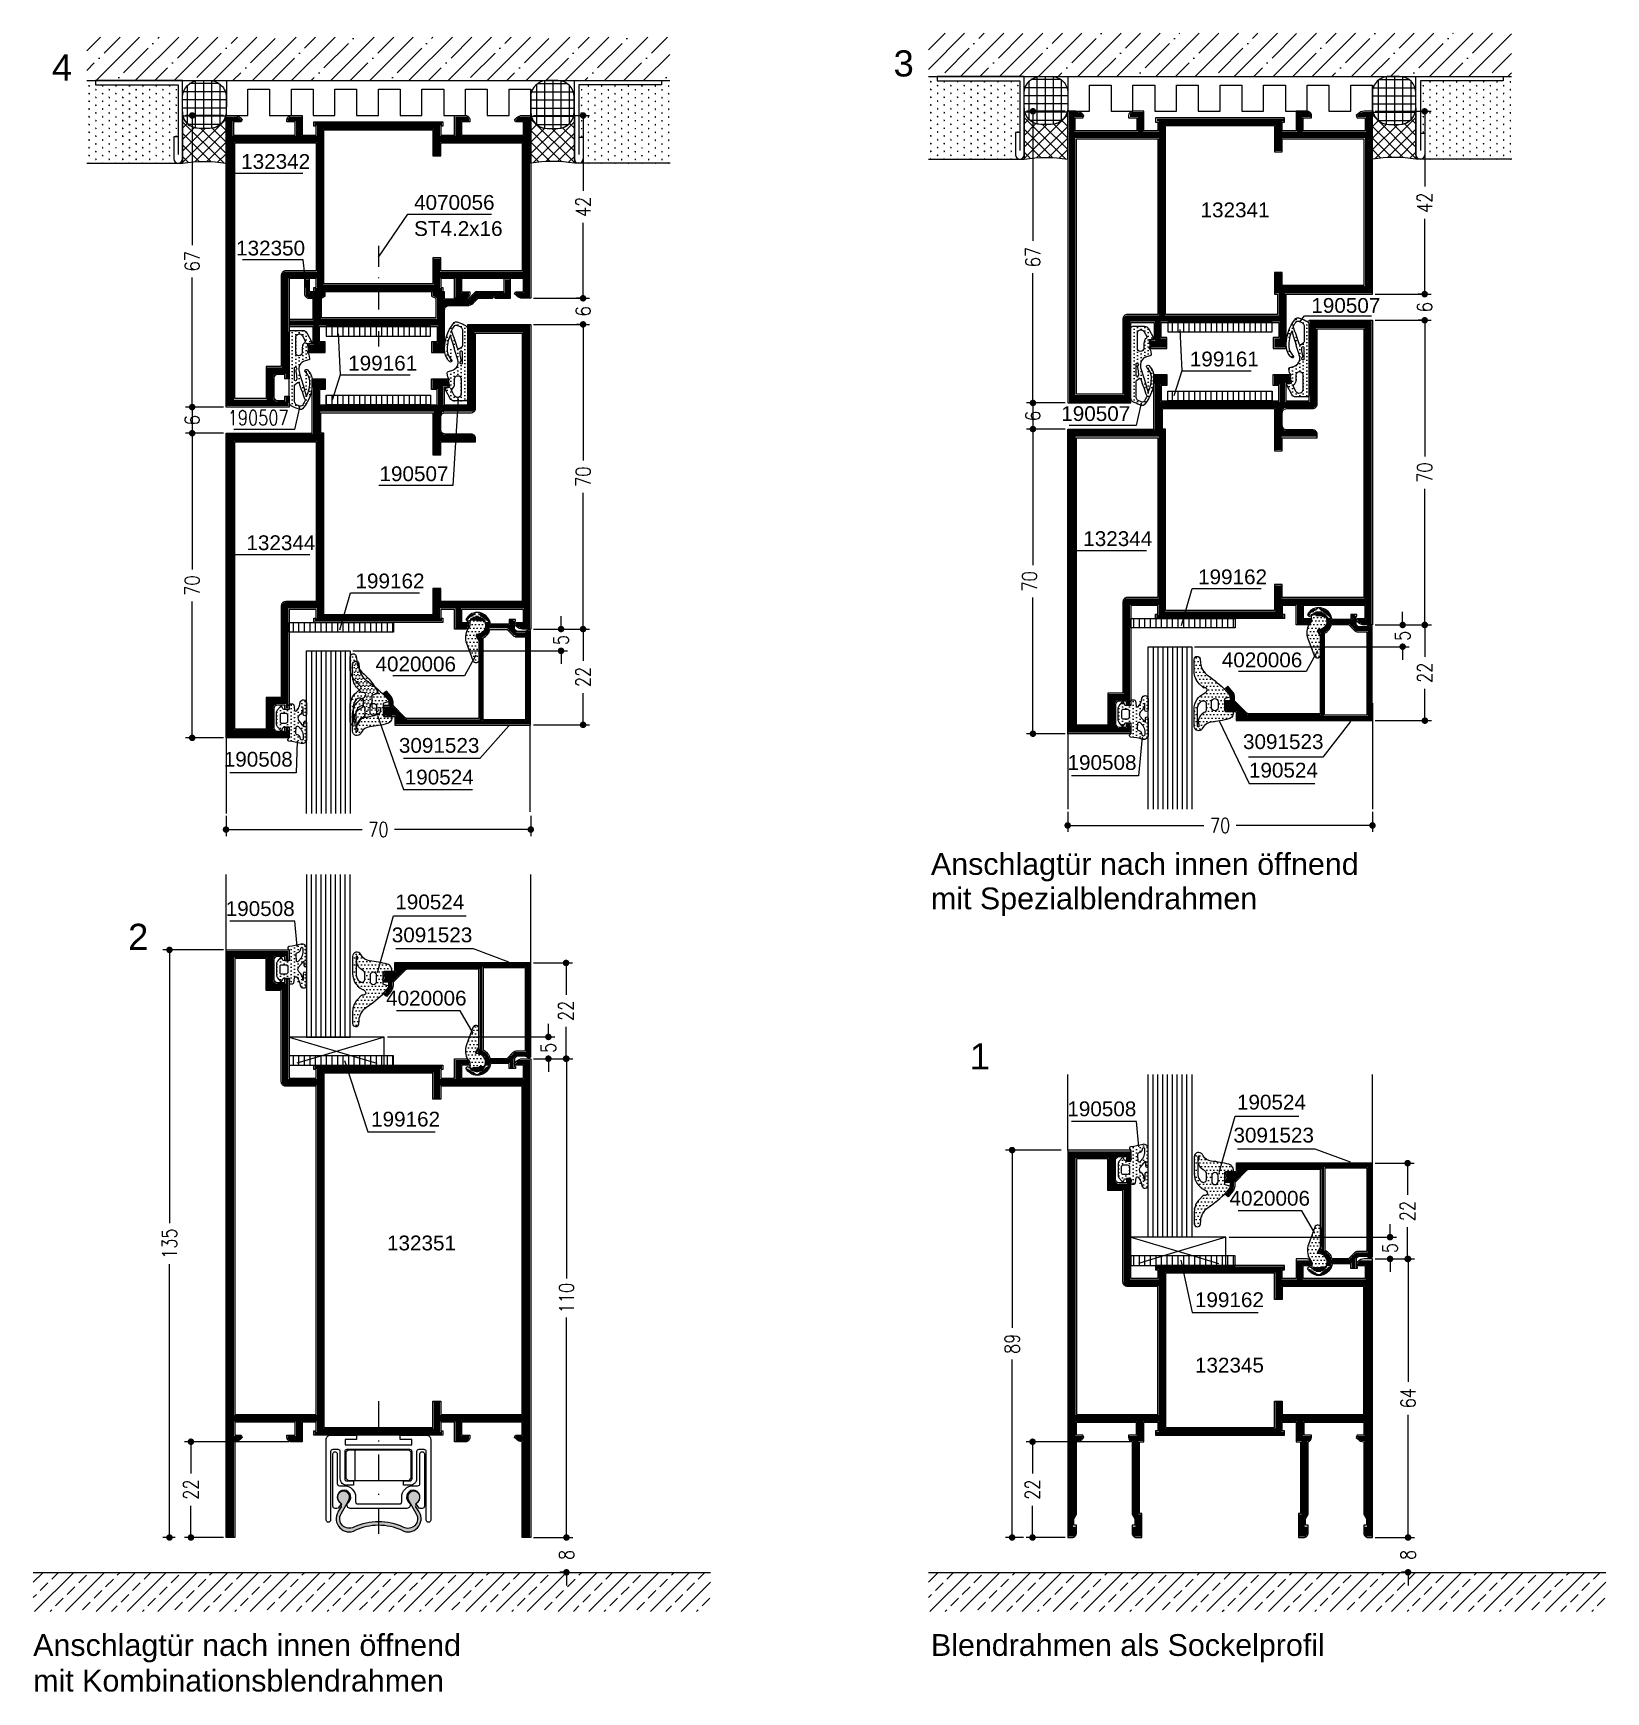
# Model space of a CAD drawing. Extents: x 16 to 197, y 49 to 240.
import ezdxf
from ezdxf.enums import TextEntityAlignment as Align

# ---------------------------------------------------------------- set-up
doc = ezdxf.new("R2010")
doc.units = 0
doc.header["$LTSCALE"] = 6
doc.linetypes.add('CENTER', pattern=[1.02, 0.5, -0.25, 0.02, -0.25])
doc.linetypes.add('VERDECKT', pattern=[0.75, 0.5, -0.25])
doc.layers.get('0').update_dxf_attribs({"color": 4, "linetype": 'CONTINUOUS'})
doc.layers.get('DEFPOINTS').update_dxf_attribs({"linetype": 'CONTINUOUS'})
for name, color, linetype in [('01TXT', 7, 'CONTINUOUS'), ('CENT_18', 3, 'CENTER'), ('CONST18', 3, 'CONTINUOUS'), ('CONST25', 3, 'CONTINUOUS'), ('CONST35', 2, 'CONTINUOUS'), ('DICHT_PAR', 3, 'CONTINUOUS'), ('DICHT_SCH', 3, 'CONTINUOUS'), ('HIDE_25', 3, 'VERDECKT'), ('KH_NOR', 7, 'CONTINUOUS'), ('KH_SCH', 3, 'CONTINUOUS'), ('KN_NOR', 7, 'CONTINUOUS'), ('KN_SCH', 3, 'CONTINUOUS'), ('LLMASSE', 7, 'CONTINUOUS'), ('PNR', 7, 'CONTINUOUS')]:
    doc.layers.add(name, color=color, linetype=linetype)
doc.styles.add('SIM80S00', font='simplex.shx', dxfattribs={"width": 0.8})
doc.styles.get("Standard").update_dxf_attribs({"font": 'simplex.shx', "width": 0.8})
doc.styles.add('SWISS', font='swiss.ttf')
doc.styles.add('SWISSL', font='swissl.ttf')
doc.dimstyles.new('DOK-1ZU1-PUNKT', dxfattribs={"dimscale": 0, "dimtxt": 3, "dimasz": 1.5, "dimexe": 1.5, "dimexo": 0.6, "dimgap": 1.5, "dimtad": 0, "dimdsep": 46, "dimtxsty": 'Standard', "dimblk": 'PUNKT', "dimblk1": 'PUNKT', "dimblk2": 'PUNKT', "dimcen": 0, "dimclrd": 2, "dimclre": 2, "dimclrt": 7, "dimadec": 0, "dimazin": 0, "dimtfac": 0.7, "dimtofl": 0, "dimtmove": 2, "dimatfit": 3, "dimldrblk": 'PUNKT', "dimfxl": 1, "dimtolj": 1, "dimarcsym": 0})
doc.dimstyles.new('DOK-1ZU1-STRICH1', dxfattribs={"dimscale": 0, "dimtxt": 3, "dimasz": 1.5, "dimexe": 1.5, "dimexo": 0.6, "dimgap": 1.5, "dimtad": 0, "dimdsep": 46, "dimtxsty": 'Standard', "dimblk": 'PUNKT', "dimblk1": 'PUNKT', "dimblk2": 'PUNKT', "dimcen": 0, "dimclrd": 2, "dimclre": 2, "dimclrt": 7, "dimadec": 0, "dimazin": 0, "dimtfac": 0.7, "dimtdec": 4, "dimtofl": 0, "dimtmove": 0, "dimatfit": 3, "dimldrblk": 'PUNKT', "dimfxl": 1, "dimtolj": 1, "dimtzin": 0, "dimarcsym": 0})

msp = doc.modelspace()

# ---------------------------------------------------------------- texts
at = {"layer": '01TXT', "color": 40, "style": 'SWISS'}
for s, height, p in [('4', 3, (18.1464, 234.2647)), ('3', 3, (114.8, 234.7374)), ('Anschlagtür nach innen öffnend', 2.5, (119.0992, 143.0284)), ('mit Spezialblendrahmen', 2.5, (119.0992, 139.0738)), ('2', 3, (26.8956, 134.4083)), ('1', 3, (123.5492, 120.6759)), ('Anschlagtür nach innen öffnend', 2.5, (16, 53.3098)), ('Blendrahmen als Sockelprofil', 2.5, (119.0992, 53.3098)), ('mit Kombinationsblendrahmen', 2.5, (16, 49.2183))]:
    msp.add_text(s, height=height, dxfattribs=at).set_placement(p)
at = {"layer": 'PNR', "color": 10, "style": 'SWISSL'}
for s, p in [('132342', (39.8839, 224.1219)), ('4070056', (59.739, 219.4185)), ('132341', (150.0621, 218.5628)), ('ST4.2x16', (59.739, 216.4185)), ('190507', (162.7821, 207.5868)), ('199161', (52.1737, 200.9615)), ('199161', (148.8273, 201.4342)), ('190507', (55.7701, 188.2549)), ('132344', (40.4877, 180.3284)), ('132344', (136.5893, 180.8011)), ('199162', (53.013, 175.9374)), ('199162', (149.7732, 176.4101)), ('190524', (58.6662, 153.4089)), ('190524', (155.6154, 154.2026)), ('190524', (57.5859, 139.0706)), ('199162', (54.8038, 114.1202)), ('132351', (56.6311, 99.8938)), ('199162', (149.4142, 93.3724)), ('132345', (149.4142, 85.8597))]:
    msp.add_text(s, height=1.7, dxfattribs=at).set_placement(p)
for s, p in [('132350', (47.2267, 214.1745)), ('190507', (141.9879, 195.1636)), ('4020006', (64.5549, 166.398)), ('4020006', (161.7462, 166.8707)), ('3091523', (67.2432, 157.0466)), ('3091523', (164.1784, 157.4804)), ('190508', (45.8084, 155.4571)), ('190508', (142.7055, 155.0778)), ('190508', (46.0318, 138.3024)), ('3091523', (66.4277, 135.2824)), ('4020006', (65.7693, 128.0201)), ('4020006', (162.6289, 105.0277))]:
    msp.add_text(s, height=1.7, dxfattribs=at).set_placement(p, align=Align.RIGHT)
at = {"layer": 'PNR', "color": 3, "style": 'SIM80S00', "width": 0.8}
msp.add_text('190507', height=1.7, dxfattribs=at).set_placement((45.3343, 194.691), align=Align.RIGHT)

# ---------------------------------------------------------------- blocks, each defined once
blk = doc.blocks.new('*X9')
for p, q in [((21.88, 27.18), (22, 27.31)), ((26.88, 22.18), (21.88, 27.18)), ((22.14, 22.14), (26.88, 26.88)), ((26.88, 26.15), (26.34, 26.69)), ((26.88, 27.48), (26.81, 27.55)), ((21.88, 25.86), (22.56, 26.54)), ((21.88, 24.53), (23.48, 26.13)), ((21.88, 23.21), (24.78, 26.1)), ((25.46, 22.27), (21.88, 25.85)), ((23.62, 22.29), (26.88, 25.55)), ((26.88, 23.5), (24.28, 26.1)), ((26.88, 24.83), (25.52, 26.19)), ((24.1, 22.31), (21.88, 24.52)), ((22.85, 22.23), (21.88, 23.2)), ((24.95, 22.3), (26.88, 24.23)), ((26.18, 22.2), (26.88, 22.9))]:
    blk.add_line(p, q)
blk = doc.blocks.new('*X8')
for p, q in [((19.09, 175.31), (23.88, 175.31)), ((19.69, 171.53), (19.69, 176.18)), ((19.79, 176.25), (23.18, 176.25)), ((20.62, 171.12), (20.62, 176.58)), ((21.56, 171.1), (21.56, 176.6)), ((22.5, 171.15), (22.5, 176.55)), ((23.44, 171.67), (23.44, 176.03)), ((18.99, 174.38), (23.99, 174.38)), ((18.99, 173.44), (23.99, 173.44)), ((19.05, 172.5), (23.92, 172.5)), ((19.64, 171.56), (23.33, 171.56))]:
    blk.add_line(p, q)
blk = doc.blocks.new('*X10')
for p, q in [((24.9, 31.97), (27.17, 34.24)), ((25.24, 25.24), (34.24, 34.24)), ((26.52, 30.05), (28.28, 31.82)), ((29.17, 32.7), (30.71, 34.24)), ((32.31, 25.24), (41.31, 34.24)), ((32.7, 29.17), (34.47, 30.94)), ((35.36, 31.82), (37.12, 33.59)), ((39.38, 25.24), (48.38, 34.24)), ((41.54, 30.94), (43.31, 32.7)), ((44.19, 33.59), (44.85, 34.24)), ((46.45, 25.24), (55.45, 34.24)), ((47.73, 30.05), (49.5, 31.82)), ((50.38, 32.7), (51.92, 34.24)), ((53.53, 25.24), (62.53, 34.24)), ((53.92, 29.17), (55.68, 30.94)), ((56.57, 31.82), (58.34, 33.59)), ((60.6, 25.24), (69.6, 34.24)), ((62.76, 30.94), (64.52, 32.7)), ((65.41, 33.59), (66.06, 34.24)), ((67.67, 25.24), (76.67, 34.24)), ((68.94, 30.05), (70.71, 31.82)), ((71.59, 32.7), (73.13, 34.24)), ((74.74, 25.24), (83.74, 34.24)), ((75.13, 29.17), (76.9, 30.94)), ((77.78, 31.82), (79.55, 33.59)), ((81.81, 25.24), (90.81, 34.24)), ((83.97, 30.94), (85.74, 32.7)), ((86.62, 33.59), (87.27, 34.24)), ((88.88, 25.24), (97.88, 34.24)), ((90.16, 30.05), (91.92, 31.82)), ((92.81, 32.7), (94.35, 34.24)), ((95.95, 25.24), (104.95, 34.24)), ((96.34, 29.17), (98.11, 30.94)), ((98.99, 31.82), (100.76, 33.59)), ((103.02, 25.24), (112.02, 34.24)), ((105.18, 30.94), (106.95, 32.7)), ((107.83, 33.59), (108.49, 34.24)), ((110.09, 25.24), (119.09, 34.24)), ((111.37, 30.05), (113.14, 31.82)), ((114.02, 32.7), (115.56, 34.24)), ((117.16, 25.24), (126.16, 34.24)), ((117.56, 29.17), (119.32, 30.94)), ((120.21, 31.82), (121.98, 33.59)), ((124.24, 25.24), (133.24, 34.24)), ((126.4, 30.94), (128.16, 32.7)), ((129.05, 33.59), (129.7, 34.24)), ((131.31, 25.24), (140.31, 34.24)), ((132.58, 30.05), (134.35, 31.82)), ((135.23, 32.7), (136.77, 34.24)), ((138.38, 25.24), (147.38, 34.24)), ((138.77, 29.17), (140.54, 30.94)), ((141.42, 31.82), (143.19, 33.59)), ((145.45, 25.24), (154.45, 34.24)), ((147.61, 30.94), (149.38, 32.7)), ((150.26, 33.59), (150.91, 34.24)), ((152.52, 25.24), (161.52, 34.24)), ((153.8, 30.05), (155.56, 31.82)), ((156.45, 32.7), (157.98, 34.24)), ((159.59, 25.24), (168.59, 34.24)), ((159.98, 29.17), (161.75, 30.94)), ((162.63, 31.82), (164.4, 33.59)), ((166.66, 25.24), (175.66, 34.24)), ((168.82, 30.94), (170.59, 32.7)), ((171.47, 33.59), (172.13, 34.24)), ((173.73, 25.24), (180.5, 32.01)), ((175.01, 30.05), (176.78, 31.82)), ((177.66, 32.7), (179.2, 34.24)), ((24.9, 28.44), (25.63, 29.17)), ((30.05, 26.52), (31.82, 28.28)), ((36.24, 25.63), (38.01, 27.4)), ((38.89, 28.28), (40.66, 30.05)), ((45.08, 27.4), (46.85, 29.17)), ((51.27, 26.52), (53.03, 28.28)), ((57.45, 25.63), (59.22, 27.4)), ((60.1, 28.28), (61.87, 30.05)), ((66.29, 27.4), (68.06, 29.17)), ((72.48, 26.52), (74.25, 28.28)), ((78.67, 25.63), (80.43, 27.4)), ((81.32, 28.28), (83.09, 30.05)), ((87.5, 27.4), (89.27, 29.17)), ((93.69, 26.52), (95.46, 28.28)), ((99.88, 25.63), (101.65, 27.4)), ((102.53, 28.28), (104.3, 30.05)), ((108.72, 27.4), (110.49, 29.17)), ((114.9, 26.52), (116.67, 28.28)), ((121.09, 25.63), (122.86, 27.4)), ((123.74, 28.28), (125.51, 30.05)), ((129.93, 27.4), (131.7, 29.17)), ((136.12, 26.52), (137.89, 28.28)), ((142.31, 25.63), (144.07, 27.4)), ((144.96, 28.28), (146.72, 30.05)), ((151.14, 27.4), (152.91, 29.17)), ((157.33, 26.52), (159.1, 28.28)), ((163.52, 25.63), (165.29, 27.4)), ((166.17, 28.28), (167.94, 30.05)), ((172.36, 27.4), (174.13, 29.17)), ((178.54, 26.52), (180.31, 28.28)), ((28.78, 25.24), (29.17, 25.63)), ((42.92, 25.24), (44.19, 26.52)), ((49.99, 25.24), (50.38, 25.63)), ((64.13, 25.24), (65.41, 26.52)), ((71.2, 25.24), (71.59, 25.63)), ((85.35, 25.24), (86.62, 26.52)), ((92.42, 25.24), (92.81, 25.63)), ((106.56, 25.24), (107.83, 26.52)), ((113.63, 25.24), (114.02, 25.63)), ((127.77, 25.24), (129.05, 26.52)), ((134.84, 25.24), (135.23, 25.63)), ((148.98, 25.24), (150.26, 26.52)), ((156.06, 25.24), (156.45, 25.63)), ((170.2, 25.24), (171.47, 26.52)), ((177.27, 25.24), (177.66, 25.63))]:
    blk.add_line(p, q)
blk = doc.blocks.new('PUNKT')
at = {"color": 0, "linetype": 'CONTINUOUS'}
blk.add_line((-0.5, 0), (-1, 0), dxfattribs=at)
at = {"color": 0, "linetype": 'CONTINUOUS', "const_width": 0.5}
blk.add_lwpolyline([(-0.25, 0, 1), (0.25, 0, 1)], format="xyb", close=True, dxfattribs=at)
blk = doc.blocks.new('*D11')
at = {"color": 3, "linetype": 'ByBlock'}
for p, q in [((41.45, 129.66), (41.45, 127.35)), ((76.45, 129.66), (76.45, 127.35)), ((42.2, 128.1), (57.1, 128.1)), ((75.7, 128.1), (60.8, 128.1))]:
    blk.add_line(p, q, dxfattribs=at)
at = {"layer": 'DEFPOINTS', "color": 0, "linetype": 'ByBlock'}
for p in [(41.45, 129.96), (76.45, 129.96), (76.45, 128.1)]:
    blk.add_point(p, dxfattribs=at)
at = {"color": 3, "linetype": 'ByBlock', "xscale": 0.75, "yscale": 0.75, "zscale": 0.75, "rotation": 180}
blk.add_blockref('PUNKT', (41.45, 128.1), dxfattribs=at)
at = {"color": 3, "linetype": 'ByBlock', "xscale": 0.75, "yscale": 0.75, "zscale": 0.75}
blk.add_blockref('PUNKT', (76.45, 128.1), dxfattribs=at)
at = {"color": 3, "linetype": 'ByBlock', "insert": (58.95, 128.1), "char_height": 1.7, "attachment_point": 5}
blk.add_mtext('\\A1;70', dxfattribs=at)
blk = doc.blocks.new('*D12')
at = {"color": 3, "linetype": 'ByBlock'}
for p, q in [((78.47, 107.03), (78.47, 107.78)), ((60, 106.28), (79.22, 106.28)), ((76.75, 103.78), (79.22, 103.78)), ((78.47, 103.03), (78.47, 102.28))]:
    blk.add_line(p, q, dxfattribs=at)
at = {"layer": 'DEFPOINTS', "color": 0, "linetype": 'ByBlock'}
for p in [(59.7, 106.28), (76.45, 103.78), (78.47, 103.78)]:
    blk.add_point(p, dxfattribs=at)
at = {"color": 3, "linetype": 'ByBlock', "xscale": 0.75, "yscale": 0.75, "zscale": 0.75}
for p, rotation in [((78.47, 106.28), 270), ((78.47, 103.78), 90)]:
    blk.add_blockref('PUNKT', p, dxfattribs=dict(at, rotation=rotation))
at = {"color": 3, "linetype": 'ByBlock', "insert": (78.47, 105.03), "char_height": 1.7, "attachment_point": 5, "rotation": 90}
blk.add_mtext('\\A1;5', dxfattribs=at)
blk = doc.blocks.new('*D13')
at = {"color": 3, "linetype": 'ByBlock'}
for p, q in [((76.75, 103.78), (81.29, 103.78)), ((80.54, 103.03), (80.54, 78.52)), ((80.54, 49.53), (80.54, 74.04)), ((76.75, 48.78), (81.29, 48.78))]:
    blk.add_line(p, q, dxfattribs=at)
at = {"layer": 'DEFPOINTS', "color": 0, "linetype": 'ByBlock'}
for p in [(76.45, 103.78), (76.45, 48.78), (80.54, 48.78)]:
    blk.add_point(p, dxfattribs=at)
at = {"color": 3, "linetype": 'ByBlock', "xscale": 0.75, "yscale": 0.75, "zscale": 0.75}
for p, rotation in [((80.54, 103.78), 90), ((80.54, 48.78), 270)]:
    blk.add_blockref('PUNKT', p, dxfattribs=dict(at, rotation=rotation))
at = {"color": 3, "linetype": 'ByBlock', "insert": (80.54, 76.28), "char_height": 1.7, "attachment_point": 5, "rotation": 90}
blk.add_mtext('\\A1;110', dxfattribs=at)
blk = doc.blocks.new('*D14')
at = {"color": 3, "linetype": 'ByBlock'}
for p, q in [((48.65, 59.78), (36.67, 59.78)), ((37.42, 59.03), (37.42, 56.13)), ((37.42, 49.53), (37.42, 52.43)), ((41.15, 48.78), (36.67, 48.78))]:
    blk.add_line(p, q, dxfattribs=at)
at = {"layer": 'DEFPOINTS', "color": 0, "linetype": 'ByBlock'}
for p in [(48.95, 59.78), (37.42, 48.78), (41.45, 48.78)]:
    blk.add_point(p, dxfattribs=at)
at = {"color": 3, "linetype": 'ByBlock', "xscale": 0.75, "yscale": 0.75, "zscale": 0.75}
for p, rotation in [((37.42, 59.78), 90), ((37.42, 48.78), 270)]:
    blk.add_blockref('PUNKT', p, dxfattribs=dict(at, rotation=rotation))
at = {"color": 3, "linetype": 'ByBlock', "insert": (37.42, 54.28), "char_height": 1.7, "attachment_point": 5, "rotation": 90}
blk.add_mtext('\\A1;22', dxfattribs=at)
blk = doc.blocks.new('*D15')
at = {"color": 3, "linetype": 'ByBlock'}
for p, q in [((37.85, 134.41), (30.9, 134.41)), ((31.65, 133.66), (31.65, 103.03)), ((31.65, 67.66), (31.65, 98.29)), ((32.31, 66.91), (30.9, 66.91))]:
    blk.add_line(p, q, dxfattribs=at)
at = {"layer": 'DEFPOINTS', "color": 0, "linetype": 'ByBlock'}
for p in [(31.65, 134.41), (38.15, 134.41), (32.61, 66.91)]:
    blk.add_point(p, dxfattribs=at)
at = {"color": 3, "linetype": 'ByBlock', "xscale": 0.75, "yscale": 0.75, "zscale": 0.75}
for p, rotation in [((31.65, 134.41), 90), ((31.65, 66.91), 270)]:
    blk.add_blockref('PUNKT', p, dxfattribs=dict(at, rotation=rotation))
at = {"color": 3, "linetype": 'ByBlock', "insert": (31.65, 100.66), "char_height": 1.7, "attachment_point": 5, "rotation": 90}
blk.add_mtext('\\A1;135', dxfattribs=at)
blk = doc.blocks.new('*X16')
for p, q in [((24.9, 31.97), (27.17, 34.24)), ((25.24, 25.24), (34.24, 34.24)), ((26.52, 30.05), (28.28, 31.82)), ((29.17, 32.7), (30.71, 34.24)), ((32.31, 25.24), (41.31, 34.24)), ((32.7, 29.17), (34.47, 30.94)), ((35.36, 31.82), (37.12, 33.59)), ((39.38, 25.24), (48.38, 34.24)), ((41.54, 30.94), (43.31, 32.7)), ((44.19, 33.59), (44.85, 34.24)), ((46.45, 25.24), (55.45, 34.24)), ((47.73, 30.05), (49.5, 31.82)), ((50.38, 32.7), (51.92, 34.24)), ((53.53, 25.24), (62.53, 34.24)), ((53.92, 29.17), (55.68, 30.94)), ((56.57, 31.82), (58.34, 33.59)), ((60.6, 25.24), (69.6, 34.24)), ((62.76, 30.94), (64.52, 32.7)), ((65.41, 33.59), (66.06, 34.24)), ((67.67, 25.24), (76.67, 34.24)), ((68.94, 30.05), (70.71, 31.82)), ((71.59, 32.7), (73.13, 34.24)), ((74.74, 25.24), (83.74, 34.24)), ((75.13, 29.17), (76.9, 30.94)), ((77.78, 31.82), (79.55, 33.59)), ((81.81, 25.24), (90.81, 34.24)), ((83.97, 30.94), (85.74, 32.7)), ((86.62, 33.59), (87.27, 34.24)), ((88.88, 25.24), (97.88, 34.24)), ((90.16, 30.05), (91.92, 31.82)), ((92.81, 32.7), (94.35, 34.24)), ((95.95, 25.24), (104.95, 34.24)), ((96.34, 29.17), (98.11, 30.94)), ((98.99, 31.82), (100.76, 33.59)), ((103.02, 25.24), (112.02, 34.24)), ((105.18, 30.94), (106.95, 32.7)), ((107.83, 33.59), (108.49, 34.24)), ((110.09, 25.24), (119.09, 34.24)), ((111.37, 30.05), (113.14, 31.82)), ((114.02, 32.7), (115.56, 34.24)), ((117.16, 25.24), (126.16, 34.24)), ((117.56, 29.17), (119.32, 30.94)), ((120.21, 31.82), (121.98, 33.59)), ((124.24, 25.24), (133.24, 34.24)), ((126.4, 30.94), (128.16, 32.7)), ((129.05, 33.59), (129.7, 34.24)), ((131.31, 25.24), (140.31, 34.24)), ((132.58, 30.05), (134.35, 31.82)), ((135.23, 32.7), (136.77, 34.24)), ((138.38, 25.24), (147.38, 34.24)), ((138.77, 29.17), (140.54, 30.94)), ((141.42, 31.82), (143.19, 33.59)), ((145.45, 25.24), (154.45, 34.24)), ((147.61, 30.94), (149.38, 32.7)), ((150.26, 33.59), (150.91, 34.24)), ((152.52, 25.24), (161.52, 34.24)), ((153.8, 30.05), (155.56, 31.82)), ((156.45, 32.7), (157.98, 34.24)), ((159.59, 25.24), (168.59, 34.24)), ((159.98, 29.17), (161.75, 30.94)), ((162.63, 31.82), (164.4, 33.59)), ((166.66, 25.24), (175.66, 34.24)), ((168.82, 30.94), (170.59, 32.7)), ((171.47, 33.59), (172.13, 34.24)), ((173.73, 25.24), (180.5, 32.01)), ((175.01, 30.05), (176.78, 31.82)), ((177.66, 32.7), (179.2, 34.24)), ((24.9, 28.44), (25.63, 29.17)), ((30.05, 26.52), (31.82, 28.28)), ((36.24, 25.63), (38.01, 27.4)), ((38.89, 28.28), (40.66, 30.05)), ((45.08, 27.4), (46.85, 29.17)), ((51.27, 26.52), (53.03, 28.28)), ((57.45, 25.63), (59.22, 27.4)), ((60.1, 28.28), (61.87, 30.05)), ((66.29, 27.4), (68.06, 29.17)), ((72.48, 26.52), (74.25, 28.28)), ((78.67, 25.63), (80.43, 27.4)), ((81.32, 28.28), (83.09, 30.05)), ((87.5, 27.4), (89.27, 29.17)), ((93.69, 26.52), (95.46, 28.28)), ((99.88, 25.63), (101.65, 27.4)), ((102.53, 28.28), (104.3, 30.05)), ((108.72, 27.4), (110.49, 29.17)), ((114.9, 26.52), (116.67, 28.28)), ((121.09, 25.63), (122.86, 27.4)), ((123.74, 28.28), (125.51, 30.05)), ((129.93, 27.4), (131.7, 29.17)), ((136.12, 26.52), (137.89, 28.28)), ((142.31, 25.63), (144.07, 27.4)), ((144.96, 28.28), (146.72, 30.05)), ((151.14, 27.4), (152.91, 29.17)), ((157.33, 26.52), (159.1, 28.28)), ((163.52, 25.63), (165.29, 27.4)), ((166.17, 28.28), (167.94, 30.05)), ((172.36, 27.4), (174.13, 29.17)), ((178.54, 26.52), (180.31, 28.28)), ((28.78, 25.24), (29.17, 25.63)), ((42.92, 25.24), (44.19, 26.52)), ((49.99, 25.24), (50.38, 25.63)), ((64.13, 25.24), (65.41, 26.52)), ((71.2, 25.24), (71.59, 25.63)), ((85.35, 25.24), (86.62, 26.52)), ((92.42, 25.24), (92.81, 25.63)), ((106.56, 25.24), (107.83, 26.52)), ((113.63, 25.24), (114.02, 25.63)), ((127.77, 25.24), (129.05, 26.52)), ((134.84, 25.24), (135.23, 25.63)), ((148.98, 25.24), (150.26, 26.52)), ((156.06, 25.24), (156.45, 25.63)), ((170.2, 25.24), (171.47, 26.52)), ((177.27, 25.24), (177.66, 25.63))]:
    blk.add_line(p, q)
blk = doc.blocks.new('B-LL190508')
at = {"layer": 'DICHT_SCH'}
h = blk.add_hatch(dxfattribs=at)
h.set_pattern_fill('DOTS', color=256, scale=13, angle=-90, style=0)
h.set_pattern_definition([(270, (1.0507, -3.7068), (0.8125, -0.40625), [0, -0.8125])])
edge = h.paths.add_edge_path()
edge.add_arc((3, 0.33), 1, 0, 105.2232)
edge.add_arc((-2.51, 20.59), 20, -82.8855, -74.7768, ccw=False)
edge.add_arc((0, 0.45), 0.3, 97.1145, 240)
edge.add_arc((-0.3, -0.07), 0.3, 0, 60, ccw=False)
edge.add_line((0, -0.07), (0, -1.69))
edge.add_line((0, -1.69), (0.09, -2.02))
edge.add_arc((-0.2, -2.1), 0.3, -90, 15, ccw=False)
edge.add_line((-0.2, -2.4), (-1.27, -2.4))
edge.add_arc((-1.27, -2.1), 0.3, -165, -90, ccw=False)
edge.add_line((-1.56, -2.18), (-1.65, -1.85))
edge.add_arc((-1.84, -1.9), 0.2, 15, 140)
edge.add_line((-1.99, -1.77), (-2.67, -2.57))
edge.add_arc((-1.9, -3.21), 1, 140, 180)
edge.add_line((-2.9, -3.21), (-2.9, -5.79))
edge.add_arc((-1.9, -5.79), 1, 180, 220)
edge.add_line((-2.67, -6.43), (-1.99, -7.23))
edge.add_arc((-1.84, -7.1), 0.2, 220, 345)
edge.add_line((-1.65, -7.15), (-1.56, -6.82))
edge.add_arc((-1.27, -6.9), 0.3, 90, 165, ccw=False)
edge.add_line((-1.27, -6.6), (-0.2, -6.6))
edge.add_arc((-0.2, -6.9), 0.3, -8.5839, 90, ccw=False)
edge.add_line((0.1, -6.94), (0, -7.57))
edge.add_arc((0.2, -7.6), 0.2, 171.4161, 270)
edge.add_line((0.2, -7.8), (0.75, -7.8))
edge.add_arc((0.75, -7.5), 0.3, -90, -10)
edge.add_line((1.04, -7.55), (1.25, -6.4))
edge.add_arc((1.54, -6.45), 0.3, 33.7126, 170, ccw=False)
edge.add_arc((-2.37, -9.06), 5, 10.1923, 33.7126, ccw=False)
edge.add_arc((3.27, -8.02), 0.731, 191.9574, 357.8366)
edge.add_line((4, -8.05), (4, -5.48))
edge.add_arc((3.6, -5.48), 0.4, 0.0008, 180.0008)
edge.add_line((3.2, -5.48), (3.2, -6.96))
edge.add_arc((3.15, -6.96), 0.046, -180.0004, 0.0004, ccw=False)
edge.add_line((3.11, -6.96), (3.11, -6.75))
edge.add_arc((1.11, -6.73), 2, -0.4739, 52.8235)
edge.add_arc((2.8, -4.5), 0.8, 140.422, 232.8235, ccw=False)
edge.add_line((2.18, -3.99), (3.36, -2.57))
edge.add_line((3.36, -2.57), (3.4, -3.58))
edge.add_arc((3.7, -3.58), 0.3, 180, 360)
edge.add_line((4, -3.58), (4, 0.33))
edge = h.paths.add_edge_path(flags=16)
edge.add_line((3.2, -0.63), (3.2, 0.23))
edge.add_arc((2.9, 0.23), 0.3, 0, 165)
edge.add_line((2.61, 0.31), (2.51, -0.08))
edge.add_arc((1.73, 0.13), 0.8, -78.1579, -15, ccw=False)
edge.add_arc((2, -1.15), 0.5, 101.8421, 186.029)
edge.add_line((1.5, -1.2), (1.63, -2.44))
edge.add_arc((1.93, -2.41), 0.3, 186.029, 320.422)
edge.add_line((2.16, -2.6), (2.74, -1.9))
edge.add_arc((1.2, -0.63), 2, -39.578, 0)
edge = h.paths.add_edge_path(flags=16)
edge.add_arc((-0.8, -5.1), 0.5, -90, 0, ccw=False)
edge.add_line((-0.8, -5.6), (-1.8, -5.6))
edge.add_arc((-1.8, -5.3), 0.3, -180, -90, ccw=False)
edge.add_line((-2.1, -5.3), (-2.1, -3.7))
edge.add_arc((-1.8, -3.7), 0.3, 90, 180, ccw=False)
edge.add_line((-1.8, -3.4), (-0.8, -3.4))
edge.add_arc((-0.8, -3.9), 0.5, 0, 90, ccw=False)
edge.add_line((-0.3, -3.9), (-0.3, -5.1))
at = {"layer": 'DICHT_PAR'}
for points in [[(4, 0.33, 0.494357), (2.74, 1.3, -0.035396), (-0.04, 0.75, 0.719139), (-0.15, 0.19, -0.267949), (0, -0.07), (0, -1.69), (0.09, -2.02, -0.493145), (-0.2, -2.4), (-1.27, -2.4, -0.339454), (-1.56, -2.18), (-1.65, -1.85, 0.606815), (-1.99, -1.77), (-2.67, -2.57, 0.176327), (-2.9, -3.21), (-2.9, -5.79, 0.176327), (-2.67, -6.43), (-1.99, -7.23, 0.606815), (-1.65, -7.15), (-1.56, -6.82, -0.339454), (-1.27, -6.6), (-0.2, -6.6, -0.458807), (0.1, -6.94), (0, -7.57, 0.458807), (0.2, -7.8), (0.75, -7.8, 0.36397), (1.04, -7.55), (1.25, -6.4, -0.676335), (1.79, -6.28, -0.102989), (2.55, -8.17, 0.883786), (4, -8.05), (4, -5.48, 1), (3.2, -5.48), (3.2, -6.96, -1.000006), (3.11, -6.96), (3.11, -6.75, 0.236839), (2.32, -5.14, -0.426544), (2.18, -3.99), (3.36, -2.57), (3.4, -3.58, 1), (4, -3.58), (4, 0.33)], [(3.2, -0.63), (3.2, 0.23, 0.876976), (2.61, 0.31), (2.51, -0.08, -0.282773), (1.9, -0.66, 0.3848), (1.5, -1.2), (1.63, -2.44, 0.664354), (2.16, -2.6), (2.74, -1.9, 0.174429), (3.2, -0.63)], [(-0.3, -5.1, -0.414214), (-0.8, -5.6), (-1.8, -5.6, -0.414214), (-2.1, -5.3), (-2.1, -3.7, -0.414214), (-1.8, -3.4), (-0.8, -3.4, -0.414214), (-0.3, -3.9), (-0.3, -5.1)]]:
    blk.add_lwpolyline(points, format="xyb", close=True, dxfattribs=at)
blk = doc.blocks.new('STREIFEN')
at = {"layer": 'DICHT_SCH'}
h = blk.add_hatch(dxfattribs=at)
h.set_pattern_fill('LINE', color=256, scale=0.4, angle=90, style=0)
h.set_pattern_definition([(90, (-94.3153, -226.5009), (-1.27, 8e-17), [])])
h.paths.add_polyline_path([(0, 2.2), (0, 0), (24, 0), (24, 2.2)])
at = {"layer": 'DICHT_PAR'}
blk.add_lwpolyline([(0, 2.2), (0, 0), (24, 0), (24, 2.2)], close=True, dxfattribs=at)
blk = doc.blocks.new('LL199162')
blk.add_blockref('STREIFEN', (0, 0))
blk = doc.blocks.new('*X25')
at = {"color": 0}
for p, q in [((-109.6, 67.28), (-109.6, 69.8)), ((-109.4, 66.97), (-109.4, 69.8)), ((-109.2, 66.76), (-109.2, 69.8)), ((-109, 66.56), (-109, 69.8)), ((-108.8, 66.59), (-108.8, 69.8)), ((-108.6, 68.5), (-108.6, 69.8)), ((-108.4, 68.5), (-108.4, 69.8)), ((-108.2, 68.5), (-108.2, 69.8)), ((-108, 68.5), (-108, 69.8)), ((-107.8, 68.5), (-107.8, 69.8)), ((-107.6, 68.5), (-107.6, 69.8)), ((-107.4, 68.5), (-107.4, 69.8)), ((-107.2, 68.5), (-107.2, 69.8)), ((-107, 68.5), (-107, 69.8)), ((-106.8, 68.5), (-106.8, 69.8)), ((-106.6, 68.5), (-106.6, 69.8)), ((-106.4, 68.5), (-106.4, 69.8)), ((-106.2, 68.5), (-106.2, 69.8)), ((-106, 68.5), (-106, 69.8)), ((-105.8, 68.5), (-105.8, 69.8)), ((-105.6, 68.5), (-105.6, 69.8)), ((-105.4, 68.5), (-105.4, 69.8)), ((-105.2, 47.7), (-105.2, 69.8)), ((-105, 47.7), (-105, 69.8)), ((-104.8, 47.7), (-104.8, 69.8)), ((-104.6, 47.7), (-104.6, 69.8)), ((-104.4, 47.7), (-104.4, 69.8)), ((-104.2, 47.7), (-104.2, 69.8)), ((-104, 47.7), (-104, 69.8)), ((-103.8, 68.2), (-103.8, 69.8)), ((-103.6, 68.2), (-103.6, 69.8)), ((-103.4, 68.2), (-103.4, 69.8)), ((-103.2, 68.2), (-103.2, 69.8)), ((-103, 68.2), (-103, 69.8)), ((-102.8, 68.2), (-102.8, 69.8)), ((-102.6, 68.2), (-102.6, 69.8)), ((-102.4, 68.2), (-102.4, 69.8)), ((-102.2, 68.2), (-102.2, 69.8)), ((-102, 68.2), (-102, 69.8)), ((-101.8, 68.2), (-101.8, 69.8)), ((-101.6, 68.2), (-101.6, 69.8)), ((-101.4, 68.2), (-101.4, 69.8)), ((-101.2, 68.2), (-101.2, 69.8)), ((-101, 68.2), (-101, 69.8)), ((-100.8, 68.2), (-100.8, 69.8)), ((-100.6, 68.2), (-100.6, 69.8)), ((-100.4, 68.2), (-100.4, 69.8)), ((-100.2, 68.2), (-100.2, 69.8)), ((-100, 68.2), (-100, 69.8)), ((-99.8, 68.2), (-99.8, 69.8)), ((-99.6, 68.2), (-99.6, 69.8)), ((-99.4, 68.2), (-99.4, 69.8)), ((-99.2, 68.2), (-99.2, 69.8)), ((-99, 68.2), (-99, 69.8)), ((-98.8, 68.2), (-98.8, 69.8)), ((-98.6, 68.2), (-98.6, 69.8)), ((-98.4, 68.2), (-98.4, 69.8)), ((-98.2, 68.2), (-98.2, 69.8)), ((-98, 68.2), (-98, 69.8)), ((-97.8, 68.2), (-97.8, 69.8)), ((-97.6, 68.2), (-97.6, 69.8)), ((-97.4, 68.2), (-97.4, 69.8)), ((-97.2, 68.2), (-97.2, 69.8)), ((-97, 68.2), (-97, 69.8)), ((-96.8, 68.2), (-96.8, 69.8)), ((-96.6, 68.2), (-96.6, 69.8)), ((-96.4, 68.2), (-96.4, 69.8)), ((-96.2, 68.2), (-96.2, 69.8)), ((-96, 68.2), (-96, 69.8)), ((-95.8, 68.2), (-95.8, 69.8)), ((-95.6, 68.2), (-95.6, 69.8)), ((-95.4, 68.2), (-95.4, 69.8)), ((-95.2, 68.2), (-95.2, 69.8)), ((-95, 68.2), (-95, 69.8)), ((-94.8, 68.2), (-94.8, 69.8)), ((-94.6, 68.2), (-94.6, 69.8)), ((-94.4, 68.2), (-94.4, 69.8)), ((-94.2, 68.2), (-94.2, 69.8)), ((-94, 68.2), (-94, 69.8)), ((-93.8, 68.2), (-93.8, 69.8)), ((-93.6, 68.2), (-93.6, 69.8)), ((-93.4, 68.2), (-93.4, 69.8)), ((-93.2, 68.2), (-93.2, 69.8)), ((-93, 68.2), (-93, 69.8)), ((-92.8, 68.2), (-92.8, 69.8)), ((-92.6, 68.2), (-92.6, 69.8)), ((-92.4, 68.2), (-92.4, 69.8)), ((-92.2, 68.2), (-92.2, 69.8)), ((-92, 68.2), (-92, 69.8)), ((-91.8, 68.2), (-91.8, 69.8)), ((-91.6, 68.2), (-91.6, 69.8)), ((-91.4, 68.2), (-91.4, 69.8)), ((-91.2, 68.2), (-91.2, 69.8)), ((-91, 68.2), (-91, 69.8)), ((-90.8, 68.2), (-90.8, 69.8)), ((-90.6, 68.2), (-90.6, 69.8)), ((-90.4, 68.2), (-90.4, 69.8)), ((-90.2, 68.2), (-90.2, 69.8)), ((-90, 68.2), (-90, 69.8)), ((-89.8, 68.2), (-89.8, 69.8)), ((-89.6, 68.2), (-89.6, 69.8)), ((-89.4, 68.2), (-89.4, 69.8)), ((-89.2, 68.2), (-89.2, 69.8)), ((-89, 68.2), (-89, 69.8)), ((-88.8, 68.2), (-88.8, 69.8)), ((-88.6, 68.2), (-88.6, 69.8)), ((-88.4, 68.2), (-88.4, 69.8)), ((-88.2, 68.2), (-88.2, 69.8)), ((-88, 68.2), (-88, 69.8)), ((-87.8, 68.2), (-87.8, 69.8)), ((-87.6, 68.2), (-87.6, 69.8)), ((-87.4, 68.2), (-87.4, 69.8)), ((-87.2, 68.2), (-87.2, 69.8)), ((-87, 68.2), (-87, 69.8)), ((-86.8, 68.2), (-86.8, 69.8)), ((-86.6, 68.2), (-86.6, 69.8)), ((-86.4, 68.2), (-86.4, 69.8)), ((-86.2, 68.2), (-86.2, 69.8)), ((-86, 68.2), (-86, 69.8)), ((-85.8, 68.2), (-85.8, 69.8)), ((-85.6, 68.2), (-85.6, 69.8)), ((-85.4, 68.2), (-85.4, 69.8)), ((-85.2, 68.2), (-85.2, 69.8)), ((-85, 68.2), (-85, 69.8)), ((-84.8, 68.2), (-84.8, 69.8)), ((-84.6, 68.2), (-84.6, 69.8)), ((-84.4, 68.2), (-84.4, 69.8)), ((-84.2, 68.2), (-84.2, 69.8)), ((-84, 68.2), (-84, 69.8)), ((-83.8, 68.2), (-83.8, 69.8)), ((-83.6, 68.2), (-83.6, 69.8)), ((-83.4, 68.2), (-83.4, 69.8)), ((-83.2, 68.2), (-83.2, 69.8)), ((-83, 68.2), (-83, 69.8)), ((-82.8, 68.2), (-82.8, 69.8)), ((-82.6, 68.2), (-82.6, 69.8)), ((-82.4, 68.2), (-82.4, 69.8)), ((-82.2, 68.2), (-82.2, 69.8)), ((-82, 68.2), (-82, 69.8)), ((-81.8, 68.2), (-81.8, 69.8)), ((-81.6, 68.2), (-81.6, 69.8)), ((-81.4, 68.2), (-81.4, 69.8)), ((-81.2, 68.2), (-81.2, 69.8)), ((-81, 68.2), (-81, 69.8)), ((-80.8, 68.2), (-80.8, 69.8)), ((-80.6, 68.2), (-80.6, 69.8)), ((-80.4, 68.2), (-80.4, 69.8)), ((-80.2, 68.2), (-80.2, 69.8)), ((-80, 68.2), (-80, 69.8)), ((-79.8, 68.2), (-79.8, 69.8)), ((-79.6, 68.2), (-79.6, 69.8)), ((-79.4, 68.2), (-79.4, 69.8)), ((-79.2, 68.2), (-79.2, 69.8)), ((-79, 68.2), (-79, 69.8)), ((-78.8, 68.2), (-78.8, 69.8)), ((-78.6, 68.2), (-78.6, 69.8)), ((-78.4, 68.2), (-78.4, 69.8)), ((-78.2, 68.2), (-78.2, 69.8)), ((-78, 68.2), (-78, 69.8)), ((-77.8, 68.2), (-77.8, 69.8)), ((-77.6, 68.2), (-77.6, 69.8)), ((-77.4, 68.2), (-77.4, 69.8)), ((-77.2, 68.2), (-77.2, 69.8)), ((-77, 68.2), (-77, 69.8)), ((-76.8, 68.2), (-76.8, 69.8)), ((-76.6, 68.2), (-76.6, 69.8)), ((-76.4, 68.2), (-76.4, 69.8)), ((-76.2, 68.2), (-76.2, 69.8)), ((-76, 68.2), (-76, 69.8)), ((-75.8, 68.2), (-75.8, 69.8)), ((-75.6, 68.2), (-75.6, 69.8)), ((-75.4, 68.2), (-75.4, 69.8)), ((-75.2, 68.2), (-75.2, 69.8)), ((-75, 68.2), (-75, 69.8)), ((-74.8, 68.2), (-74.8, 69.8)), ((-74.6, 68.2), (-74.6, 69.8)), ((-74.4, 68.2), (-74.4, 69.8)), ((-74.2, 68.2), (-74.2, 69.8)), ((-74, 68.2), (-74, 69.8)), ((-73.8, 68.2), (-73.8, 69.8)), ((-73.6, 68.2), (-73.6, 69.8)), ((-73.4, 68.2), (-73.4, 69.8)), ((-73.2, 68.2), (-73.2, 69.8)), ((-73, 68.2), (-73, 69.8)), ((-72.8, 68.2), (-72.8, 69.8)), ((-72.6, 68.2), (-72.6, 69.8)), ((-72.4, 68.2), (-72.4, 69.8)), ((-72.2, 68.2), (-72.2, 69.8)), ((-72, 68.2), (-72, 69.8)), ((-71.8, 68.2), (-71.8, 69.8)), ((-71.6, 68.2), (-71.6, 69.8)), ((-71.4, 68.2), (-71.4, 69.8)), ((-71.2, 68.2), (-71.2, 69.8)), ((-71, 68.2), (-71, 69.8)), ((-70.8, 68.2), (-70.8, 69.8)), ((-70.6, 68.2), (-70.6, 69.8)), ((-70.4, 68.2), (-70.4, 69.8)), ((-70.2, 68.2), (-70.2, 69.8)), ((-70, 68.2), (-70, 69.8)), ((-69.8, 68.2), (-69.8, 69.8)), ((-69.6, 68.2), (-69.6, 69.8)), ((-69.4, 68.2), (-69.4, 69.8)), ((-69.2, 68.2), (-69.2, 69.8)), ((-69, 68.2), (-69, 69.8)), ((-68.8, 68.2), (-68.8, 69.8)), ((-68.6, 68.2), (-68.6, 69.8)), ((-68.4, 68.2), (-68.4, 69.8)), ((-68.2, 68.2), (-68.2, 69.8)), ((-68, 68.2), (-68, 69.8)), ((-67.8, 68.2), (-67.8, 69.8)), ((-67.6, 68.2), (-67.6, 69.8)), ((-67.4, 68.2), (-67.4, 69.8)), ((-67.2, 68.2), (-67.2, 69.8)), ((-67, 68.2), (-67, 69.8)), ((-66.8, 68.2), (-66.8, 69.8)), ((-66.6, 68.2), (-66.6, 69.8)), ((-66.4, 68.2), (-66.4, 69.8)), ((-66.2, 68.2), (-66.2, 69.8)), ((-66, 68.2), (-66, 69.8)), ((-65.8, 68.2), (-65.8, 69.8)), ((-65.6, 68.2), (-65.6, 69.8)), ((-65.4, 68.2), (-65.4, 69.8)), ((-65.2, 68.2), (-65.2, 69.8)), ((-65, 68.2), (-65, 69.8)), ((-64.8, 68.2), (-64.8, 69.8)), ((-64.6, 68.2), (-64.6, 69.8)), ((-64.4, 68.2), (-64.4, 69.8)), ((-64.2, 68.2), (-64.2, 69.8)), ((-64, 68.2), (-64, 69.8)), ((-63.8, 68.2), (-63.8, 69.8)), ((-63.6, 68.2), (-63.6, 69.8)), ((-63.4, 68.2), (-63.4, 69.8)), ((-63.2, 68.2), (-63.2, 69.8)), ((-63, 68.2), (-63, 69.8)), ((-62.8, 68.2), (-62.8, 69.8)), ((-62.6, 68.2), (-62.6, 69.8)), ((-62.4, 68.2), (-62.4, 69.8)), ((-62.2, 68.2), (-62.2, 69.8)), ((-62, 68.2), (-62, 69.8)), ((-61.8, 68.2), (-61.8, 69.8)), ((-61.6, 68.2), (-61.6, 69.8)), ((-61.4, 68.2), (-61.4, 69.8)), ((-61.2, 68.2), (-61.2, 69.8)), ((-61, 68.2), (-61, 69.8)), ((-60.8, 68.2), (-60.8, 69.8)), ((-60.6, 68.2), (-60.6, 69.8)), ((-60.4, 68.2), (-60.4, 69.8)), ((-60.2, 68.2), (-60.2, 69.8)), ((-60, 68.2), (-60, 69.8)), ((-59.8, 68.2), (-59.8, 69.8)), ((-59.6, 68.2), (-59.6, 69.8)), ((-59.4, 68.2), (-59.4, 69.8)), ((-59.2, 68.2), (-59.2, 69.8)), ((-59, 68.2), (-59, 69.8)), ((-58.8, 68.2), (-58.8, 69.8)), ((-58.6, 68.2), (-58.6, 69.8)), ((-58.4, 68.2), (-58.4, 69.8)), ((-58.2, 68.2), (-58.2, 69.8)), ((-58, 68.2), (-58, 69.8)), ((-57.8, 68.2), (-57.8, 69.8)), ((-57.6, 68.2), (-57.6, 69.8)), ((-57.4, 68.2), (-57.4, 69.8)), ((-57.2, 68.2), (-57.2, 69.8)), ((-57, 68.2), (-57, 69.8)), ((-56.8, 68.2), (-56.8, 69.8)), ((-56.6, 68.2), (-56.6, 69.8)), ((-56.4, 68.2), (-56.4, 69.8)), ((-56.2, 68.2), (-56.2, 69.8)), ((-56, 68.2), (-56, 69.8)), ((-55.8, 68.2), (-55.8, 69.8)), ((-55.6, 68.2), (-55.6, 69.8)), ((-55.4, 68.2), (-55.4, 69.8)), ((-55.2, 68.2), (-55.2, 69.8)), ((-55, 68.2), (-55, 69.8)), ((-54.8, 68.2), (-54.8, 69.8)), ((-54.6, 68.2), (-54.6, 69.8)), ((-54.4, 68.2), (-54.4, 69.8)), ((-54.2, 68.2), (-54.2, 69.8)), ((-54, 68.2), (-54, 69.8)), ((-53.8, 68.2), (-53.8, 69.8)), ((-53.6, 68.2), (-53.6, 69.8)), ((-53.4, 68.2), (-53.4, 69.8)), ((-53.2, 68.2), (-53.2, 69.8)), ((-53, 68.2), (-53, 69.8)), ((-52.8, 68.2), (-52.8, 69.8)), ((-52.6, 68.2), (-52.6, 69.8)), ((-52.4, 68.2), (-52.4, 69.8)), ((-52.2, 68.2), (-52.2, 69.8)), ((-52, 68.2), (-52, 69.8)), ((-51.8, 68.2), (-51.8, 69.8)), ((-51.6, 68.2), (-51.6, 69.8)), ((-51.4, 68.2), (-51.4, 69.8)), ((-51.2, 68.2), (-51.2, 69.8)), ((-51, 68.2), (-51, 69.8)), ((-50.8, 68.2), (-50.8, 69.8)), ((-50.6, 68.2), (-50.6, 69.8)), ((-50.4, 68.2), (-50.4, 69.8)), ((-50.2, 68.2), (-50.2, 69.8)), ((-50, 68.2), (-50, 69.8)), ((-49.8, 68.2), (-49.8, 69.8)), ((-49.6, 68.2), (-49.6, 69.8)), ((-49.4, 68.2), (-49.4, 69.8)), ((-49.2, 68.2), (-49.2, 69.8)), ((-49, 68.2), (-49, 69.8)), ((-48.8, 68.2), (-48.8, 69.8)), ((-48.6, 68.2), (-48.6, 69.8)), ((-48.4, 68.2), (-48.4, 69.8)), ((-48.2, 68.2), (-48.2, 69.8)), ((-48, 68.2), (-48, 69.8)), ((-47.8, 68.2), (-47.8, 69.8)), ((-47.6, 68.2), (-47.6, 69.8)), ((-47.4, 68.2), (-47.4, 69.8)), ((-47.2, 68.2), (-47.2, 69.8)), ((-47, 68.2), (-47, 69.8)), ((-46.8, 68.2), (-46.8, 69.8)), ((-46.6, 68.2), (-46.6, 69.8)), ((-46.4, 68.2), (-46.4, 69.8)), ((-46.2, 68.2), (-46.2, 69.8)), ((-46, 68.2), (-46, 69.8)), ((-45.8, 68.2), (-45.8, 69.8)), ((-45.6, 68.2), (-45.6, 69.8)), ((-45.4, 68.2), (-45.4, 69.8)), ((-45.2, 68.2), (-45.2, 69.8)), ((-45, 68.2), (-45, 69.8)), ((-44.8, 68.2), (-44.8, 69.8)), ((-44.6, 68.2), (-44.6, 69.8)), ((-44.4, 68.2), (-44.4, 69.8)), ((-44.2, 68.2), (-44.2, 69.8)), ((-44, 68.2), (-44, 69.8)), ((-43.8, 68.2), (-43.8, 69.8)), ((-43.6, 68.2), (-43.6, 69.8)), ((-43.4, 68.2), (-43.4, 69.8)), ((-43.2, 68.2), (-43.2, 69.8)), ((-43, 68.2), (-43, 69.8)), ((-42.8, 68.2), (-42.8, 69.8)), ((-42.6, 68.2), (-42.6, 69.8)), ((-42.4, 68.2), (-42.4, 69.8)), ((-42.2, 68.2), (-42.2, 69.8)), ((-42, 68.2), (-42, 69.8)), ((-41.8, 68.2), (-41.8, 69.8)), ((-41.6, 68.2), (-41.6, 69.8)), ((-41.4, 68.2), (-41.4, 69.8)), ((-41.2, 68.2), (-41.2, 69.8)), ((-41, 68.2), (-41, 69.8)), ((-40.8, 68.2), (-40.8, 69.8)), ((-40.6, 68.2), (-40.6, 69.8)), ((-40.4, 68.2), (-40.4, 69.8)), ((-40.2, 68.2), (-40.2, 69.8)), ((-40, 68.2), (-40, 69.8)), ((-39.8, 68.2), (-39.8, 69.8)), ((-39.6, 68.2), (-39.6, 69.8)), ((-39.4, 68.2), (-39.4, 69.8)), ((-39.2, 68.2), (-39.2, 69.8)), ((-39, 68.2), (-39, 69.8)), ((-38.8, 68.2), (-38.8, 69.8)), ((-38.6, 68.2), (-38.6, 69.8)), ((-38.4, 68.2), (-38.4, 69.8)), ((-38.2, 68.2), (-38.2, 69.8)), ((-38, 68.2), (-38, 69.8)), ((-37.8, 68.2), (-37.8, 69.8)), ((-37.6, 68.2), (-37.6, 69.8)), ((-37.4, 68.2), (-37.4, 69.8)), ((-37.2, 68.2), (-37.2, 69.8)), ((-37, 68.2), (-37, 69.8)), ((-36.8, 68.2), (-36.8, 69.8)), ((-36.6, 68.2), (-36.6, 69.8)), ((-36.4, 68.2), (-36.4, 69.8)), ((-36.2, 68.2), (-36.2, 69.8)), ((-36, 68.2), (-36, 69.8)), ((-35.8, 68.2), (-35.8, 69.8)), ((-35.6, 68.2), (-35.6, 69.8)), ((-35.4, 68.2), (-35.4, 69.8)), ((-35.2, 68.2), (-35.2, 69.8)), ((-35, 68.2), (-35, 69.8)), ((-34.8, 68.2), (-34.8, 69.8)), ((-34.6, 68.2), (-34.6, 69.8)), ((-34.4, 68.2), (-34.4, 69.8)), ((-34.2, 68.2), (-34.2, 69.8)), ((-34, 68.2), (-34, 69.8)), ((-33.8, 68.2), (-33.8, 69.8)), ((-33.6, 68.2), (-33.6, 69.8)), ((-33.4, 68.2), (-33.4, 69.8)), ((-33.2, 68.2), (-33.2, 69.8)), ((-33, 68.2), (-33, 69.8)), ((-32.8, 68.2), (-32.8, 69.8)), ((-32.6, 68.2), (-32.6, 69.8)), ((-32.4, 68.2), (-32.4, 69.8)), ((-32.2, 68.2), (-32.2, 69.8)), ((-32, 68.2), (-32, 69.8)), ((-31.8, 68.2), (-31.8, 69.8)), ((-31.6, 68.2), (-31.6, 69.8)), ((-31.4, 68.2), (-31.4, 69.8)), ((-31.2, 68.2), (-31.2, 69.8)), ((-31, 68.2), (-31, 69.8)), ((-30.8, 68.2), (-30.8, 69.8)), ((-30.6, 68.2), (-30.6, 69.8)), ((-30.4, 68.2), (-30.4, 69.8)), ((-30.2, 68.2), (-30.2, 69.8)), ((-30, 68.2), (-30, 69.8)), ((-29.8, 68.2), (-29.8, 69.8)), ((-29.6, 68.2), (-29.6, 69.8)), ((-29.4, 68.2), (-29.4, 69.8)), ((-29.2, 68.2), (-29.2, 69.8)), ((-29, 68.2), (-29, 69.8)), ((-28.8, 68.2), (-28.8, 69.8)), ((-28.6, 68.2), (-28.6, 69.8)), ((-28.4, 68.2), (-28.4, 69.8)), ((-28.2, 68.2), (-28.2, 69.8)), ((-28, 47.7), (-28, 69.8)), ((-27.8, 47.7), (-27.8, 69.8)), ((-27.6, 47.7), (-27.6, 69.8)), ((-27.4, 47.7), (-27.4, 69.8)), ((-27.2, 47.7), (-27.2, 69.8)), ((-27, 47.7), (-27, 69.8)), ((-26.8, 47.7), (-26.8, 69.8)), ((-26.6, 68.2), (-26.6, 69.8)), ((-26.4, 68.2), (-26.4, 69.8)), ((-26.2, 68.2), (-26.2, 69.8)), ((-26, 68.2), (-26, 69.8)), ((-25.8, 68.2), (-25.8, 69.8)), ((-25.6, 68.2), (-25.6, 69.8)), ((-25.4, 68.2), (-25.4, 69.8)), ((-25.2, 68.2), (-25.2, 69.8)), ((-25, 68.2), (-25, 69.8)), ((-24.8, 68.2), (-24.8, 69.8)), ((-24.6, 68.2), (-24.6, 69.8)), ((-24.4, 68.2), (-24.4, 69.8)), ((-24.2, 68.2), (-24.2, 69.8)), ((-24, 68.2), (-24, 69.8)), ((-23.8, 68.2), (-23.8, 69.8)), ((-23.6, 68.2), (-23.6, 69.8)), ((-23.4, 68.2), (-23.4, 69.8)), ((-23.2, 66.59), (-23.2, 69.8)), ((-23, 66.56), (-23, 69.8)), ((-22.8, 66.76), (-22.8, 69.8)), ((-22.6, 66.97), (-22.6, 69.8)), ((-22.4, 67.28), (-22.4, 69.8)), ((-22.2, 68.2), (-22.2, 69.8)), ((-22, 68.2), (-22, 69.8)), ((-21.8, 68.2), (-21.8, 69.8)), ((-21.6, 68.2), (-21.6, 69.8)), ((-21.4, 68.2), (-21.4, 69.8)), ((-21.2, 68.2), (-21.2, 69.8)), ((-21, 68.2), (-21, 69.8)), ((-20.8, 68.2), (-20.8, 69.8)), ((-20.6, 68.2), (-20.6, 69.8)), ((-20.4, 68.2), (-20.4, 69.8)), ((-20.2, 68.2), (-20.2, 69.8)), ((-20, 68.2), (-20, 69.8)), ((-19.8, 68.2), (-19.8, 69.8)), ((-19.6, 68.2), (-19.6, 69.8)), ((-19.4, 68.2), (-19.4, 69.8)), ((-19.2, 68.2), (-19.2, 69.8)), ((-19, 68.2), (-19, 69.8)), ((-18.8, 68.2), (-18.8, 69.8)), ((-18.6, 68.2), (-18.6, 69.8)), ((-18.4, 68.2), (-18.4, 69.8)), ((-18.2, 68.2), (-18.2, 69.8)), ((-18, 68.2), (-18, 69.8)), ((-17.8, 68.2), (-17.8, 69.8)), ((-17.6, 68.2), (-17.6, 69.8)), ((-17.4, 68.2), (-17.4, 69.8)), ((-17.2, 68.2), (-17.2, 69.8)), ((-17, 68.2), (-17, 69.8)), ((-16.8, 68.2), (-16.8, 69.8)), ((-16.6, 68.2), (-16.6, 69.8)), ((-16.4, 68.2), (-16.4, 69.8)), ((-16.2, 68.2), (-16.2, 69.8)), ((-16, 68.2), (-16, 69.8)), ((-15.8, 68.2), (-15.8, 69.8)), ((-15.6, 68.2), (-15.6, 69.8)), ((-15.4, 68.2), (-15.4, 69.8)), ((-15.2, 68.2), (-15.2, 69.8)), ((-15, 68.2), (-15, 69.8)), ((-14.8, 68.2), (-14.8, 69.8)), ((-14.6, 68.2), (-14.6, 69.8)), ((-14.4, 68.2), (-14.4, 69.8)), ((-14.2, 68.2), (-14.2, 69.8)), ((-14, 68.2), (-14, 69.8)), ((-13.8, 68.2), (-13.8, 69.8)), ((-13.6, 68.2), (-13.6, 69.8)), ((-13.4, 68.2), (-13.4, 69.8)), ((-13.2, 68.2), (-13.2, 69.8)), ((-13, 68.2), (-13, 69.8)), ((-12.8, 68.2), (-12.8, 69.8)), ((-12.6, 68.2), (-12.6, 69.8)), ((-12.4, 68.2), (-12.4, 69.8)), ((-12.2, 68.2), (-12.2, 69.8)), ((-12, 68.2), (-12, 69.8)), ((-11.8, 68.2), (-11.8, 69.8)), ((-11.6, 68.2), (-11.6, 69.8)), ((-11.4, 68.2), (-11.4, 69.8)), ((-11.2, 68.2), (-11.2, 69.8)), ((-11, 68.2), (-11, 69.8)), ((-10.8, 68.2), (-10.8, 69.8)), ((-10.6, 68.2), (-10.6, 69.8)), ((-10.4, 68.2), (-10.4, 69.8)), ((-10.2, 68.2), (-10.2, 69.8)), ((-10, 68.2), (-10, 69.8)), ((-9.8, 68.2), (-9.8, 69.8)), ((-9.6, 68.2), (-9.6, 69.8)), ((-9.4, 68.2), (-9.4, 69.8)), ((-9.2, 68.2), (-9.2, 69.8)), ((-9, 68.2), (-9, 69.8)), ((-8.8, 68.2), (-8.8, 69.8)), ((-8.6, 68.2), (-8.6, 69.8)), ((-8.4, 68.2), (-8.4, 69.8)), ((-8.2, 68.2), (-8.2, 69.8)), ((-8, 68.2), (-8, 69.8)), ((-7.8, 68.2), (-7.8, 69.8)), ((-7.6, 68.2), (-7.6, 69.8)), ((-7.4, 68.2), (-7.4, 69.8)), ((-7.2, 68.2), (-7.2, 69.8)), ((-7, 68.2), (-7, 69.8)), ((-6.8, 68.2), (-6.8, 69.8)), ((-6.6, 68.2), (-6.6, 69.8)), ((-6.4, 68.2), (-6.4, 69.8)), ((-6.2, 68.2), (-6.2, 69.8)), ((-6, 68.2), (-6, 69.8)), ((-5.8, 68.2), (-5.8, 69.8)), ((-5.6, 68.2), (-5.6, 69.8)), ((-5.4, 68.2), (-5.4, 69.8)), ((-5.2, 68.2), (-5.2, 69.8)), ((-5, 68.2), (-5, 69.8)), ((-4.8, 68.2), (-4.8, 69.8)), ((-4.6, 68.2), (-4.6, 69.8)), ((-4.4, 68.2), (-4.4, 69.8)), ((-4.2, 68.2), (-4.2, 69.8)), ((-4, 68.2), (-4, 69.8)), ((-3.8, 68.2), (-3.8, 69.8)), ((-3.6, 68.2), (-3.6, 69.8)), ((-3.4, 68.2), (-3.4, 69.8)), ((-3.2, 68.2), (-3.2, 69.8)), ((-3, 68.2), (-3, 69.8)), ((-2.8, 68.2), (-2.8, 69.8)), ((-2.6, 68.2), (-2.6, 69.8)), ((-2.4, 68.2), (-2.4, 69.8)), ((-2.2, 68.2), (-2.2, 69.8)), ((-2, 68.2), (-2, 69.8)), ((-1.8, 68.2), (-1.8, 69.8)), ((-1.6, 68.2), (-1.6, 69.8)), ((-1.4, 68.2), (-1.4, 69.8)), ((-1.2, 68.2), (-1.2, 69.8)), ((-1, 68.2), (-1, 69.8)), ((-0.8, 68.2), (-0.8, 69.8)), ((-0.6, 68.2), (-0.6, 69.8)), ((-0.4, 68.2), (-0.4, 69.8)), ((-109.6, 52.7), (-109.6, 55.53)), ((-109.4, 52.7), (-109.4, 55.69)), ((-109.2, 52.7), (-109.2, 55.77)), ((-109, 52.7), (-109, 55.8)), ((-108.8, 52.7), (-108.8, 55.8)), ((-108.6, 52.7), (-108.6, 53.9)), ((-108.4, 52.7), (-108.4, 53.9)), ((-108.2, 52.7), (-108.2, 53.9)), ((-108, 52.7), (-108, 53.9)), ((-107.8, 52.7), (-107.8, 53.9)), ((-107.6, 52.7), (-107.6, 53.9)), ((-107.4, 52.7), (-107.4, 53.9)), ((-107.2, 52.7), (-107.2, 53.9)), ((-107, 52.7), (-107, 53.9)), ((-106.8, 52.7), (-106.8, 53.9)), ((-106.6, 52.7), (-106.6, 53.9)), ((-106.4, 52.7), (-106.4, 53.9)), ((-106.2, 52.7), (-106.2, 53.9)), ((-106, 52.7), (-106, 53.9)), ((-105.8, 52.7), (-105.8, 53.9)), ((-105.6, 52.7), (-105.6, 53.9)), ((-105.4, 52.7), (-105.4, 53.9)), ((-26.6, 52.7), (-26.6, 53.9)), ((-26.4, 52.7), (-26.4, 53.9)), ((-26.2, 52.7), (-26.2, 53.9)), ((-26, 52.7), (-26, 53.9)), ((-25.8, 52.7), (-25.8, 53.9)), ((-25.6, 52.7), (-25.6, 53.9)), ((-25.4, 52.7), (-25.4, 53.9)), ((-25.2, 52.7), (-25.2, 53.9)), ((-25, 52.7), (-25, 53.9)), ((-24.8, 52.7), (-24.8, 53.9)), ((-24.6, 52.7), (-24.6, 53.9)), ((-24.4, 52.7), (-24.4, 53.9)), ((-24.2, 52.7), (-24.2, 53.9)), ((-24, 52.7), (-24, 53.9)), ((-23.8, 52.7), (-23.8, 53.9)), ((-23.6, 52.7), (-23.6, 53.9)), ((-23.4, 52.7), (-23.4, 53.9)), ((-23.2, 52.7), (-23.2, 55.8)), ((-23, 52.7), (-23, 55.8)), ((-22.8, 52.7), (-22.8, 55.77)), ((-22.6, 52.7), (-22.6, 55.69)), ((-22.4, 52.7), (-22.4, 55.53)), ((-108.2, 20.4), (-108.2, 49.6)), ((-108, 20.4), (-108, 49.6)), ((-107.8, 20.4), (-107.8, 49.6)), ((-24.2, 20.4), (-24.2, 49.6)), ((-24, 20.4), (-24, 49.6)), ((-23.8, 20.4), (-23.8, 49.6)), ((-107.6, 20.9), (-107.6, 49.1)), ((-107.4, 20.9), (-107.4, 49.1)), ((-107.2, 20.9), (-107.2, 49.1)), ((-107, 20.9), (-107, 49.1)), ((-106.8, 47.7), (-106.8, 49.1)), ((-106.6, 47.7), (-106.6, 49.1)), ((-106.4, 47.7), (-106.4, 49.1)), ((-106.2, 47.7), (-106.2, 49.1)), ((-106, 47.7), (-106, 49.1)), ((-105.8, 47.7), (-105.8, 49.1)), ((-105.6, 47.7), (-105.6, 49.1)), ((-105.4, 47.7), (-105.4, 49.1)), ((-103.8, 47.7), (-103.8, 49.1)), ((-103.6, 47.7), (-103.6, 49.1)), ((-103.4, 47.7), (-103.4, 49.1)), ((-103.2, 47.7), (-103.2, 49.1)), ((-103, 47.7), (-103, 49.1)), ((-102.8, 47.7), (-102.8, 49.1)), ((-102.6, 47.7), (-102.6, 49.1)), ((-102.4, 47.7), (-102.4, 49.1)), ((-102.2, 47.7), (-102.2, 49.1)), ((-102, 47.7), (-102, 49.1)), ((-101.8, 47.7), (-101.8, 49.1)), ((-101.6, 47.7), (-101.6, 49.1)), ((-101.4, 47.7), (-101.4, 49.1)), ((-101.2, 47.7), (-101.2, 49.1)), ((-101, 47.7), (-101, 49.1)), ((-31, 47.7), (-31, 49.1)), ((-30.8, 47.7), (-30.8, 49.1)), ((-30.6, 47.7), (-30.6, 49.1)), ((-30.4, 47.7), (-30.4, 49.1)), ((-30.2, 47.7), (-30.2, 49.1)), ((-30, 47.7), (-30, 49.1)), ((-29.8, 47.7), (-29.8, 49.1)), ((-29.6, 47.7), (-29.6, 49.1)), ((-29.4, 47.7), (-29.4, 49.1)), ((-29.2, 47.7), (-29.2, 49.1)), ((-29, 47.7), (-29, 49.1)), ((-28.8, 47.7), (-28.8, 49.1)), ((-28.6, 47.7), (-28.6, 49.1)), ((-28.4, 47.7), (-28.4, 49.1)), ((-28.2, 47.7), (-28.2, 49.1)), ((-26.6, 47.7), (-26.6, 49.1)), ((-26.4, 47.7), (-26.4, 49.1)), ((-26.2, 47.7), (-26.2, 49.1)), ((-26, 47.7), (-26, 49.1)), ((-25.8, 47.7), (-25.8, 49.1)), ((-25.6, 47.7), (-25.6, 49.1)), ((-25.4, 47.7), (-25.4, 49.1)), ((-25.2, 47.7), (-25.2, 49.1)), ((-25, 20.9), (-25, 49.1)), ((-24.8, 20.9), (-24.8, 49.1)), ((-24.6, 20.9), (-24.6, 49.1)), ((-24.4, 20.9), (-24.4, 49.1)), ((-106.8, 20.9), (-106.8, 22.3)), ((-106.6, 20.9), (-106.6, 22.3)), ((-106.4, 20.9), (-106.4, 22.3)), ((-106.2, 20.9), (-106.2, 22.3)), ((-106, 20.9), (-106, 22.3)), ((-105.8, 20.9), (-105.8, 22.3)), ((-105.6, 20.9), (-105.6, 22.3)), ((-105.4, 20.9), (-105.4, 22.3)), ((-105.2, 12.9), (-105.2, 22.3)), ((-105, 12.9), (-105, 22.3)), ((-104.8, 12.9), (-104.8, 22.3)), ((-104.6, 12.91), (-104.6, 22.3)), ((-104.4, 12.96), (-104.4, 22.3)), ((-104.2, 13.08), (-104.2, 22.3)), ((-104, 13.31), (-104, 22.3)), ((-103.8, 20.9), (-103.8, 22.3)), ((-103.6, 20.9), (-103.6, 22.3)), ((-103.4, 20.9), (-103.4, 22.3)), ((-103.2, 20.9), (-103.2, 22.3)), ((-103, 20.9), (-103, 22.3)), ((-102.8, 20.9), (-102.8, 22.3)), ((-102.6, 20.9), (-102.6, 22.3)), ((-102.4, 20.9), (-102.4, 22.3)), ((-102.2, 20.9), (-102.2, 22.3)), ((-102, 20.9), (-102, 22.3)), ((-101.8, 20.9), (-101.8, 22.3)), ((-101.6, 20.9), (-101.6, 22.3)), ((-101.4, 20.9), (-101.4, 22.3)), ((-101.2, 20.9), (-101.2, 22.3)), ((-101, 20.9), (-101, 22.3)), ((-100.8, 20.9), (-100.8, 22.3)), ((-100.6, 20.9), (-100.6, 22.3)), ((-100.4, 20.9), (-100.4, 22.3)), ((-100.2, 20.9), (-100.2, 22.3)), ((-100, 20.9), (-100, 22.3)), ((-99.8, 20.9), (-99.8, 22.3)), ((-99.6, 20.9), (-99.6, 22.3)), ((-99.4, 20.9), (-99.4, 22.3)), ((-99.2, 20.9), (-99.2, 22.3)), ((-99, 20.9), (-99, 22.3)), ((-98.8, 20.9), (-98.8, 22.3)), ((-98.6, 20.9), (-98.6, 22.3)), ((-98.4, 20.9), (-98.4, 22.3)), ((-98.2, 20.9), (-98.2, 22.3)), ((-98, 20.9), (-98, 22.3)), ((-97.8, 20.9), (-97.8, 22.3)), ((-97.6, 20.9), (-97.6, 22.3)), ((-97.4, 20.9), (-97.4, 22.3)), ((-97.2, 20.9), (-97.2, 22.3)), ((-97, 20.9), (-97, 22.3)), ((-96.8, 20.9), (-96.8, 22.3)), ((-96.6, 20.9), (-96.6, 22.3)), ((-96.4, 20.9), (-96.4, 22.3)), ((-96.2, 20.9), (-96.2, 22.3)), ((-96, 20.9), (-96, 22.3)), ((-95.8, 20.9), (-95.8, 22.3)), ((-95.6, 20.9), (-95.6, 22.3)), ((-95.4, 20.9), (-95.4, 22.3)), ((-95.2, 20.9), (-95.2, 22.3)), ((-95, 20.9), (-95, 22.3)), ((-94.8, 20.9), (-94.8, 22.3)), ((-94.6, 20.9), (-94.6, 22.3)), ((-94.4, 20.9), (-94.4, 22.3)), ((-94.2, 20.9), (-94.2, 22.3)), ((-94, 20.9), (-94, 22.3)), ((-93.8, 20.9), (-93.8, 22.3)), ((-93.6, 20.9), (-93.6, 22.3)), ((-93.4, 20.9), (-93.4, 22.3)), ((-93.2, 20.9), (-93.2, 22.3)), ((-93, 20.9), (-93, 22.3)), ((-92.8, 20.9), (-92.8, 22.3)), ((-92.6, 20.9), (-92.6, 22.3)), ((-92.4, 20.9), (-92.4, 22.3)), ((-92.2, 20.9), (-92.2, 22.3)), ((-92, 20.9), (-92, 22.3)), ((-91.8, 20.9), (-91.8, 22.3)), ((-91.6, 20.9), (-91.6, 22.3)), ((-91.4, 20.9), (-91.4, 22.3)), ((-91.2, 20.9), (-91.2, 22.3)), ((-91, 20.9), (-91, 22.3)), ((-90.8, 20.9), (-90.8, 22.3)), ((-90.6, 20.9), (-90.6, 22.3)), ((-90.4, 20.9), (-90.4, 22.3)), ((-90.2, 20.9), (-90.2, 22.3)), ((-90, 20.9), (-90, 22.3)), ((-89.8, 20.9), (-89.8, 22.3)), ((-89.6, 20.9), (-89.6, 22.3)), ((-89.4, 20.9), (-89.4, 22.3)), ((-89.2, 20.9), (-89.2, 22.3)), ((-89, 20.9), (-89, 22.3)), ((-88.8, 20.9), (-88.8, 22.3)), ((-88.6, 20.9), (-88.6, 22.3)), ((-88.4, 20.9), (-88.4, 22.3)), ((-88.2, 20.9), (-88.2, 22.3)), ((-88, 20.9), (-88, 22.3)), ((-87.8, 20.9), (-87.8, 22.3)), ((-87.6, 20.9), (-87.6, 22.3)), ((-87.4, 20.9), (-87.4, 22.3)), ((-87.2, 20.9), (-87.2, 22.3)), ((-87, 20.9), (-87, 22.3)), ((-86.8, 20.9), (-86.8, 22.3)), ((-86.6, 20.9), (-86.6, 22.3)), ((-86.4, 20.9), (-86.4, 22.3)), ((-86.2, 20.9), (-86.2, 22.3)), ((-86, 20.9), (-86, 22.3)), ((-85.8, 20.9), (-85.8, 22.3)), ((-85.6, 20.9), (-85.6, 22.3)), ((-85.4, 20.9), (-85.4, 22.3)), ((-85.2, 20.9), (-85.2, 22.3)), ((-85, 20.9), (-85, 22.3)), ((-84.8, 20.9), (-84.8, 22.3)), ((-84.6, 20.9), (-84.6, 22.3)), ((-84.4, 20.9), (-84.4, 22.3)), ((-84.2, 20.9), (-84.2, 22.3)), ((-84, 20.9), (-84, 22.3)), ((-83.8, 20.9), (-83.8, 22.3)), ((-83.6, 20.9), (-83.6, 22.3)), ((-83.4, 20.9), (-83.4, 22.3)), ((-83.2, 20.9), (-83.2, 22.3)), ((-83, 20.9), (-83, 22.3)), ((-82.8, 20.9), (-82.8, 22.3)), ((-82.6, 20.9), (-82.6, 22.3)), ((-82.4, 20.9), (-82.4, 22.3)), ((-82.2, 20.9), (-82.2, 22.3)), ((-82, 20.9), (-82, 22.3)), ((-81.8, 20.9), (-81.8, 22.3)), ((-81.6, 20.9), (-81.6, 22.3)), ((-81.4, 20.9), (-81.4, 22.3)), ((-81.2, 20.9), (-81.2, 22.3)), ((-81, 20.9), (-81, 22.3)), ((-80.8, 20.9), (-80.8, 22.3)), ((-80.6, 20.9), (-80.6, 22.3)), ((-80.4, 20.9), (-80.4, 22.3)), ((-80.2, 20.9), (-80.2, 22.3)), ((-80, 20.9), (-80, 22.3)), ((-79.8, 20.9), (-79.8, 22.3)), ((-79.6, 20.9), (-79.6, 22.3)), ((-79.4, 20.9), (-79.4, 22.3)), ((-79.2, 20.9), (-79.2, 22.3)), ((-79, 20.9), (-79, 22.3)), ((-78.8, 20.9), (-78.8, 22.3)), ((-78.6, 20.9), (-78.6, 22.3)), ((-78.4, 20.9), (-78.4, 22.3)), ((-78.2, 20.9), (-78.2, 22.3)), ((-78, 20.9), (-78, 22.3)), ((-77.8, 20.9), (-77.8, 22.3)), ((-77.6, 20.9), (-77.6, 22.3)), ((-77.4, 20.9), (-77.4, 22.3)), ((-77.2, 20.9), (-77.2, 22.3)), ((-77, 20.9), (-77, 22.3)), ((-76.8, 20.9), (-76.8, 22.3)), ((-76.6, 20.9), (-76.6, 22.3)), ((-76.4, 20.9), (-76.4, 22.3)), ((-76.2, 20.9), (-76.2, 22.3)), ((-76, 20.9), (-76, 22.3)), ((-75.8, 20.9), (-75.8, 22.3)), ((-75.6, 20.9), (-75.6, 22.3)), ((-75.4, 20.9), (-75.4, 22.3)), ((-75.2, 20.9), (-75.2, 22.3)), ((-75, 20.9), (-75, 22.3)), ((-74.8, 20.9), (-74.8, 22.3)), ((-74.6, 20.9), (-74.6, 22.3)), ((-74.4, 20.9), (-74.4, 22.3)), ((-74.2, 20.9), (-74.2, 22.3)), ((-74, 20.9), (-74, 22.3)), ((-73.8, 20.9), (-73.8, 22.3)), ((-73.6, 20.9), (-73.6, 22.3)), ((-73.4, 20.9), (-73.4, 22.3)), ((-73.2, 20.9), (-73.2, 22.3)), ((-73, 20.9), (-73, 22.3)), ((-72.8, 20.9), (-72.8, 22.3)), ((-72.6, 20.9), (-72.6, 22.3)), ((-72.4, 20.9), (-72.4, 22.3)), ((-72.2, 20.9), (-72.2, 22.3)), ((-72, 20.9), (-72, 22.3)), ((-71.8, 20.9), (-71.8, 22.3)), ((-71.6, 20.9), (-71.6, 22.3)), ((-71.4, 20.9), (-71.4, 22.3)), ((-71.2, 20.9), (-71.2, 22.3)), ((-71, 20.9), (-71, 22.3)), ((-70.8, 20.9), (-70.8, 22.3)), ((-70.6, 20.9), (-70.6, 22.3)), ((-70.4, 20.9), (-70.4, 22.3)), ((-70.2, 20.9), (-70.2, 22.3)), ((-70, 20.9), (-70, 22.3)), ((-69.8, 20.9), (-69.8, 22.3)), ((-69.6, 20.9), (-69.6, 22.3)), ((-69.4, 20.9), (-69.4, 22.3)), ((-69.2, 20.9), (-69.2, 22.3)), ((-69, 20.9), (-69, 22.3)), ((-68.8, 20.9), (-68.8, 22.3)), ((-68.6, 20.9), (-68.6, 22.3)), ((-68.4, 20.9), (-68.4, 22.3)), ((-68.2, 20.9), (-68.2, 22.3)), ((-68, 20.9), (-68, 22.3)), ((-67.8, 20.9), (-67.8, 22.3)), ((-67.6, 20.9), (-67.6, 22.3)), ((-67.4, 20.9), (-67.4, 22.3)), ((-67.2, 20.9), (-67.2, 22.3)), ((-67, 20.9), (-67, 22.3)), ((-66.8, 20.9), (-66.8, 22.3)), ((-66.6, 20.9), (-66.6, 22.3)), ((-66.4, 20.9), (-66.4, 22.3)), ((-66.2, 20.9), (-66.2, 22.3)), ((-66, 20.9), (-66, 22.3)), ((-65.8, 20.9), (-65.8, 22.3)), ((-65.6, 20.9), (-65.6, 22.3)), ((-65.4, 20.9), (-65.4, 22.3)), ((-65.2, 20.9), (-65.2, 22.3)), ((-65, 20.9), (-65, 22.3)), ((-64.8, 20.9), (-64.8, 22.3)), ((-64.6, 20.9), (-64.6, 22.3)), ((-64.4, 20.9), (-64.4, 22.3)), ((-64.2, 20.9), (-64.2, 22.3)), ((-64, 20.9), (-64, 22.3)), ((-63.8, 20.9), (-63.8, 22.3)), ((-63.6, 20.9), (-63.6, 22.3)), ((-63.4, 20.9), (-63.4, 22.3)), ((-63.2, 20.9), (-63.2, 22.3)), ((-63, 20.9), (-63, 22.3)), ((-62.8, 20.9), (-62.8, 22.3)), ((-62.6, 20.9), (-62.6, 22.3)), ((-62.4, 20.9), (-62.4, 22.3)), ((-62.2, 20.9), (-62.2, 22.3)), ((-62, 20.9), (-62, 22.3)), ((-61.8, 20.9), (-61.8, 22.3)), ((-61.6, 20.9), (-61.6, 22.3)), ((-61.4, 20.9), (-61.4, 22.3)), ((-61.2, 20.9), (-61.2, 22.3)), ((-61, 20.9), (-61, 22.3)), ((-60.8, 20.9), (-60.8, 22.3)), ((-60.6, 20.9), (-60.6, 22.3)), ((-60.4, 20.9), (-60.4, 22.3)), ((-60.2, 20.9), (-60.2, 22.3)), ((-60, 20.9), (-60, 22.3)), ((-59.8, 20.9), (-59.8, 22.3)), ((-59.6, 20.9), (-59.6, 22.3)), ((-59.4, 20.9), (-59.4, 22.3)), ((-59.2, 20.9), (-59.2, 22.3)), ((-59, 20.9), (-59, 22.3)), ((-58.8, 20.9), (-58.8, 22.3)), ((-58.6, 20.9), (-58.6, 22.3)), ((-58.4, 20.9), (-58.4, 22.3)), ((-58.2, 20.9), (-58.2, 22.3)), ((-58, 20.9), (-58, 22.3)), ((-57.8, 20.9), (-57.8, 22.3)), ((-57.6, 20.9), (-57.6, 22.3)), ((-57.4, 20.9), (-57.4, 22.3)), ((-57.2, 20.9), (-57.2, 22.3)), ((-57, 20.9), (-57, 22.3)), ((-56.8, 20.9), (-56.8, 22.3)), ((-56.6, 20.9), (-56.6, 22.3)), ((-56.4, 20.9), (-56.4, 22.3)), ((-56.2, 20.9), (-56.2, 22.3)), ((-56, 20.9), (-56, 22.3)), ((-55.8, 20.9), (-55.8, 22.3)), ((-55.6, 20.9), (-55.6, 22.3)), ((-55.4, 20.9), (-55.4, 22.3)), ((-55.2, 20.9), (-55.2, 22.3)), ((-55, 20.9), (-55, 22.3)), ((-54.8, 20.9), (-54.8, 22.3)), ((-54.6, 20.9), (-54.6, 22.3)), ((-54.4, 20.9), (-54.4, 22.3)), ((-54.2, 20.9), (-54.2, 22.3)), ((-54, 20.9), (-54, 22.3)), ((-53.8, 20.9), (-53.8, 22.3)), ((-53.6, 20.9), (-53.6, 22.3)), ((-53.4, 20.9), (-53.4, 22.3)), ((-53.2, 20.9), (-53.2, 22.3)), ((-53, 20.9), (-53, 22.3)), ((-52.8, 20.9), (-52.8, 22.3)), ((-52.6, 20.9), (-52.6, 22.3)), ((-52.4, 20.9), (-52.4, 22.3)), ((-52.2, 20.9), (-52.2, 22.3)), ((-52, 20.9), (-52, 22.3)), ((-51.8, 20.9), (-51.8, 22.3)), ((-51.6, 20.9), (-51.6, 22.3)), ((-51.4, 20.9), (-51.4, 22.3)), ((-51.2, 20.9), (-51.2, 22.3)), ((-51, 20.9), (-51, 22.3)), ((-50.8, 20.9), (-50.8, 22.3)), ((-50.6, 20.9), (-50.6, 22.3)), ((-50.4, 20.9), (-50.4, 22.3)), ((-50.2, 20.9), (-50.2, 22.3)), ((-50, 20.9), (-50, 22.3)), ((-49.8, 20.9), (-49.8, 22.3)), ((-49.6, 20.9), (-49.6, 22.3)), ((-49.4, 20.9), (-49.4, 22.3)), ((-49.2, 20.9), (-49.2, 22.3)), ((-49, 20.9), (-49, 22.3)), ((-48.8, 20.9), (-48.8, 22.3)), ((-48.6, 20.9), (-48.6, 22.3)), ((-48.4, 20.9), (-48.4, 22.3)), ((-48.2, 20.9), (-48.2, 22.3)), ((-48, 20.9), (-48, 22.3)), ((-47.8, 20.9), (-47.8, 22.3)), ((-47.6, 20.9), (-47.6, 22.3)), ((-47.4, 20.9), (-47.4, 22.3)), ((-47.2, 20.9), (-47.2, 22.3)), ((-47, 20.9), (-47, 22.3)), ((-46.8, 20.9), (-46.8, 22.3)), ((-46.6, 20.9), (-46.6, 22.3)), ((-46.4, 20.9), (-46.4, 22.3)), ((-46.2, 20.9), (-46.2, 22.3)), ((-46, 20.9), (-46, 22.3)), ((-45.8, 20.9), (-45.8, 22.3)), ((-45.6, 20.9), (-45.6, 22.3)), ((-45.4, 20.9), (-45.4, 22.3)), ((-45.2, 20.9), (-45.2, 22.3)), ((-45, 20.9), (-45, 22.3)), ((-44.8, 20.9), (-44.8, 22.3)), ((-44.6, 20.9), (-44.6, 22.3)), ((-44.4, 20.9), (-44.4, 22.3)), ((-44.2, 20.9), (-44.2, 22.3)), ((-44, 20.9), (-44, 22.3)), ((-43.8, 20.9), (-43.8, 22.3)), ((-43.6, 20.9), (-43.6, 22.3)), ((-43.4, 20.9), (-43.4, 22.3)), ((-43.2, 20.9), (-43.2, 22.3)), ((-43, 20.9), (-43, 22.3)), ((-42.8, 20.9), (-42.8, 22.3)), ((-42.6, 20.9), (-42.6, 22.3)), ((-42.4, 20.9), (-42.4, 22.3)), ((-42.2, 20.9), (-42.2, 22.3)), ((-42, 20.9), (-42, 22.3)), ((-41.8, 20.9), (-41.8, 22.3)), ((-41.6, 20.9), (-41.6, 22.3)), ((-41.4, 20.9), (-41.4, 22.3)), ((-41.2, 20.9), (-41.2, 22.3)), ((-41, 20.9), (-41, 22.3)), ((-40.8, 20.9), (-40.8, 22.3)), ((-40.6, 20.9), (-40.6, 22.3)), ((-40.4, 20.9), (-40.4, 22.3)), ((-40.2, 20.9), (-40.2, 22.3)), ((-40, 20.9), (-40, 22.3)), ((-39.8, 20.9), (-39.8, 22.3)), ((-39.6, 20.9), (-39.6, 22.3)), ((-39.4, 20.9), (-39.4, 22.3)), ((-39.2, 20.9), (-39.2, 22.3)), ((-39, 20.9), (-39, 22.3)), ((-38.8, 20.9), (-38.8, 22.3)), ((-38.6, 20.9), (-38.6, 22.3)), ((-38.4, 20.9), (-38.4, 22.3)), ((-38.2, 20.9), (-38.2, 22.3)), ((-38, 20.9), (-38, 22.3)), ((-37.8, 20.9), (-37.8, 22.3)), ((-37.6, 20.9), (-37.6, 22.3)), ((-37.4, 20.9), (-37.4, 22.3)), ((-37.2, 20.9), (-37.2, 22.3)), ((-37, 20.9), (-37, 22.3)), ((-36.8, 20.9), (-36.8, 22.3)), ((-36.6, 20.9), (-36.6, 22.3)), ((-36.4, 20.9), (-36.4, 22.3)), ((-36.2, 20.9), (-36.2, 22.3)), ((-36, 20.9), (-36, 22.3)), ((-35.8, 20.9), (-35.8, 22.3)), ((-35.6, 20.9), (-35.6, 22.3)), ((-35.4, 20.9), (-35.4, 22.3)), ((-35.2, 20.9), (-35.2, 22.3)), ((-35, 20.9), (-35, 22.3)), ((-34.8, 20.9), (-34.8, 22.3)), ((-34.6, 20.9), (-34.6, 22.3)), ((-34.4, 20.9), (-34.4, 22.3)), ((-34.2, 20.9), (-34.2, 22.3)), ((-34, 20.9), (-34, 22.3)), ((-33.8, 20.9), (-33.8, 22.3)), ((-33.6, 20.9), (-33.6, 22.3)), ((-33.4, 20.9), (-33.4, 22.3)), ((-33.2, 20.9), (-33.2, 22.3)), ((-33, 20.9), (-33, 22.3)), ((-32.8, 20.9), (-32.8, 22.3)), ((-32.6, 20.9), (-32.6, 22.3)), ((-32.4, 20.9), (-32.4, 22.3)), ((-32.2, 20.9), (-32.2, 22.3)), ((-32, 20.9), (-32, 22.3)), ((-31.8, 20.9), (-31.8, 22.3)), ((-31.6, 20.9), (-31.6, 22.3)), ((-31.4, 20.9), (-31.4, 22.3)), ((-31.2, 20.9), (-31.2, 22.3)), ((-31, 20.9), (-31, 22.3)), ((-30.8, 20.9), (-30.8, 22.3)), ((-30.6, 20.9), (-30.6, 22.3)), ((-30.4, 20.9), (-30.4, 22.3)), ((-30.2, 20.9), (-30.2, 22.3)), ((-30, 20.9), (-30, 22.3)), ((-29.8, 20.9), (-29.8, 22.3)), ((-29.6, 20.9), (-29.6, 22.3)), ((-29.4, 20.9), (-29.4, 22.3)), ((-29.2, 20.9), (-29.2, 22.3)), ((-29, 20.9), (-29, 22.3)), ((-28.8, 20.9), (-28.8, 22.3)), ((-28.6, 20.9), (-28.6, 22.3)), ((-28.4, 20.9), (-28.4, 22.3)), ((-28.2, 20.9), (-28.2, 22.3)), ((-28, 0.2), (-28, 22.3)), ((-27.8, 0.2), (-27.8, 22.3)), ((-27.6, 0.2), (-27.6, 22.3)), ((-27.4, 0.2), (-27.4, 22.3)), ((-27.2, 0.2), (-27.2, 22.3)), ((-27, 0.2), (-27, 22.3)), ((-26.8, 0.2), (-26.8, 22.3)), ((-26.6, 20.9), (-26.6, 22.3)), ((-26.4, 20.9), (-26.4, 22.3)), ((-26.2, 20.9), (-26.2, 22.3)), ((-26, 20.9), (-26, 22.3)), ((-25.8, 20.9), (-25.8, 22.3)), ((-25.6, 20.9), (-25.6, 22.3)), ((-25.4, 20.9), (-25.4, 22.3)), ((-25.2, 20.9), (-25.2, 22.3)), ((-26.6, 16.1), (-26.6, 17.3)), ((-26.4, 16.1), (-26.4, 17.3)), ((-26.2, 16.1), (-26.2, 17.3)), ((-26, 16.1), (-26, 17.3)), ((-25.8, 16.1), (-25.8, 17.3)), ((-25.6, 16.1), (-25.6, 17.3)), ((-25.4, 16.1), (-25.4, 17.3)), ((-25.2, 16.1), (-25.2, 17.3)), ((-25, 16.1), (-25, 17.3)), ((-24.8, 16.1), (-24.8, 17.3)), ((-24.6, 16.1), (-24.6, 17.3)), ((-24.4, 16.1), (-24.4, 17.3)), ((-24.2, 16.1), (-24.2, 17.3)), ((-24, 16.1), (-24, 17.3)), ((-23.8, 16.1), (-23.8, 17.3)), ((-23.6, 16.1), (-23.6, 17.3)), ((-23.4, 16.1), (-23.4, 17.3)), ((-23.2, 14.2), (-23.2, 17.3)), ((-23, 14.2), (-23, 17.3)), ((-22.8, 14.23), (-22.8, 17.3)), ((-22.6, 14.31), (-22.6, 17.3)), ((-22.4, 14.47), (-22.4, 17.3)), ((-134.6, 0.2), (-134.6, 14.3)), ((-134.4, 0.2), (-134.4, 14.3)), ((-134.2, 0.2), (-134.2, 14.3)), ((-134, 0.2), (-134, 14.3)), ((-133.8, 0.2), (-133.8, 14.3)), ((-133.6, 13.7), (-133.6, 14.3)), ((-133.4, 13.7), (-133.4, 14.3)), ((-133.2, 13.7), (-133.2, 14.3)), ((-133, 13.7), (-133, 14.3)), ((-132.8, 13.7), (-132.8, 14.3)), ((-128.2, 13.7), (-128.2, 14.3)), ((-128, 13.7), (-128, 14.3)), ((-127.8, 13.7), (-127.8, 14.3)), ((-127.6, 13.7), (-127.6, 14.3)), ((-127.4, 13.7), (-127.4, 14.3)), ((-127.2, 9.4), (-127.2, 14.3)), ((-127, 9.4), (-127, 14.3)), ((-126.8, 9.4), (-126.8, 14.3)), ((-126.6, 9.4), (-126.6, 14.3)), ((-126.4, 9.4), (-126.4, 14.3)), ((-126.2, 9.4), (-126.2, 14.3)), ((-126, 9.4), (-126, 14.3)), ((-125.8, 12.9), (-125.8, 14.3)), ((-125.6, 12.9), (-125.6, 14.3)), ((-125.4, 12.9), (-125.4, 14.3)), ((-125.2, 12.9), (-125.2, 14.3)), ((-125, 12.9), (-125, 14.3)), ((-124.8, 12.9), (-124.8, 14.3)), ((-124.6, 12.9), (-124.6, 14.3)), ((-124.4, 12.9), (-124.4, 14.3)), ((-124.2, 12.9), (-124.2, 14.3)), ((-124, 12.9), (-124, 14.3)), ((-123.8, 12.9), (-123.8, 14.3)), ((-123.6, 12.9), (-123.6, 14.3)), ((-123.4, 12.9), (-123.4, 14.3)), ((-123.2, 12.9), (-123.2, 14.3)), ((-123, 12.9), (-123, 14.3)), ((-122.8, 12.9), (-122.8, 14.3)), ((-122.6, 12.9), (-122.6, 14.3)), ((-122.4, 12.9), (-122.4, 14.3)), ((-122.2, 12.9), (-122.2, 14.3)), ((-122, 12.9), (-122, 14.3)), ((-121.8, 12.9), (-121.8, 14.3)), ((-121.6, 12.9), (-121.6, 14.3)), ((-121.4, 12.9), (-121.4, 14.3)), ((-121.2, 12.9), (-121.2, 14.3)), ((-121, 12.9), (-121, 14.3)), ((-120.8, 12.9), (-120.8, 14.3)), ((-120.6, 12.9), (-120.6, 14.3)), ((-120.4, 12.9), (-120.4, 14.3)), ((-120.2, 12.9), (-120.2, 14.3)), ((-120, 12.9), (-120, 14.3)), ((-119.8, 12.9), (-119.8, 14.3)), ((-119.6, 12.9), (-119.6, 14.3)), ((-119.4, 12.9), (-119.4, 14.3)), ((-119.2, 12.9), (-119.2, 14.3)), ((-119, 12.9), (-119, 14.3)), ((-118.8, 12.9), (-118.8, 14.3)), ((-118.6, 12.9), (-118.6, 14.3)), ((-118.4, 12.9), (-118.4, 14.3)), ((-118.2, 12.9), (-118.2, 14.3)), ((-118, 12.9), (-118, 14.3)), ((-117.8, 12.9), (-117.8, 14.3)), ((-117.6, 12.9), (-117.6, 14.3)), ((-117.4, 12.9), (-117.4, 14.3)), ((-117.2, 12.9), (-117.2, 14.3)), ((-117, 12.9), (-117, 14.3)), ((-116.8, 12.9), (-116.8, 14.3)), ((-116.6, 12.9), (-116.6, 14.3)), ((-116.4, 12.9), (-116.4, 14.3)), ((-116.2, 12.9), (-116.2, 14.3)), ((-116, 12.9), (-116, 14.3)), ((-115.8, 12.9), (-115.8, 14.3)), ((-115.6, 12.9), (-115.6, 14.3)), ((-115.4, 12.9), (-115.4, 14.3)), ((-115.2, 12.9), (-115.2, 14.3)), ((-115, 12.9), (-115, 14.3)), ((-114.8, 12.9), (-114.8, 14.3)), ((-114.6, 12.9), (-114.6, 14.3)), ((-114.4, 12.9), (-114.4, 14.3)), ((-114.2, 12.9), (-114.2, 14.3)), ((-114, 12.9), (-114, 14.3)), ((-113.8, 12.9), (-113.8, 14.3)), ((-113.6, 12.9), (-113.6, 14.3)), ((-113.4, 12.9), (-113.4, 14.3)), ((-113.2, 12.9), (-113.2, 14.3)), ((-113, 12.9), (-113, 14.3)), ((-112.8, 12.9), (-112.8, 14.3)), ((-112.6, 12.9), (-112.6, 14.3)), ((-112.4, 12.9), (-112.4, 14.3)), ((-112.2, 12.9), (-112.2, 14.3)), ((-112, 12.9), (-112, 14.3)), ((-111.8, 12.9), (-111.8, 14.3)), ((-111.6, 12.9), (-111.6, 14.3)), ((-111.4, 12.9), (-111.4, 14.3)), ((-111.2, 12.9), (-111.2, 14.3)), ((-111, 12.9), (-111, 14.3)), ((-110.8, 12.9), (-110.8, 14.3)), ((-110.6, 12.9), (-110.6, 14.3)), ((-110.4, 12.9), (-110.4, 14.3)), ((-110.2, 12.9), (-110.2, 14.3)), ((-110, 12.9), (-110, 14.3)), ((-109.8, 12.9), (-109.8, 14.3)), ((-109.6, 12.9), (-109.6, 14.3)), ((-109.4, 12.9), (-109.4, 14.3)), ((-109.2, 12.9), (-109.2, 14.3)), ((-109, 12.9), (-109, 14.3)), ((-108.8, 12.9), (-108.8, 14.3)), ((-108.6, 12.9), (-108.6, 14.3)), ((-108.4, 12.9), (-108.4, 14.3)), ((-108.2, 12.9), (-108.2, 14.3)), ((-108, 12.9), (-108, 14.3)), ((-107.8, 12.9), (-107.8, 14.3)), ((-107.6, 12.9), (-107.6, 14.3)), ((-107.4, 12.9), (-107.4, 14.3)), ((-107.2, 12.9), (-107.2, 14.3)), ((-107, 12.9), (-107, 14.3)), ((-106.8, 12.9), (-106.8, 14.3)), ((-106.6, 12.9), (-106.6, 14.3)), ((-106.4, 12.9), (-106.4, 14.3)), ((-106.2, 12.9), (-106.2, 14.3)), ((-106, 12.9), (-106, 14.3)), ((-105.8, 12.9), (-105.8, 14.3)), ((-105.6, 12.9), (-105.6, 14.3)), ((-105.4, 12.9), (-105.4, 14.3)), ((-133.6, 0.2), (-133.6, 11.36)), ((-133.4, 0.2), (-133.4, 11.09)), ((-133.2, 9.4), (-133.2, 10.93)), ((-133, 9.4), (-133, 10.85)), ((-132.8, 9.4), (-132.8, 10.81)), ((-132.6, 9.4), (-132.6, 10.8)), ((-132.4, 9.4), (-132.4, 10.8)), ((-132.2, 9.4), (-132.2, 10.8)), ((-132, 9.4), (-132, 10.8)), ((-131.8, 9.4), (-131.8, 10.8)), ((-131.6, 9.4), (-131.6, 10.8)), ((-131.4, 9.4), (-131.4, 10.8)), ((-131.2, 9.4), (-131.2, 10.8)), ((-131, 9.4), (-131, 10.8)), ((-130.8, 9.4), (-130.8, 10.8)), ((-130.6, 9.4), (-130.6, 10.8)), ((-130.4, 9.4), (-130.4, 10.8)), ((-130.2, 9.4), (-130.2, 10.8)), ((-130, 9.4), (-130, 10.8)), ((-129.8, 9.4), (-129.8, 10.8)), ((-129.6, 9.4), (-129.6, 10.8)), ((-129.4, 9.4), (-129.4, 10.8)), ((-129.2, 9.4), (-129.2, 10.8)), ((-129, 9.4), (-129, 10.8)), ((-128.8, 9.4), (-128.8, 10.8)), ((-128.6, 9.4), (-128.6, 10.8)), ((-128.4, 9.4), (-128.4, 10.8)), ((-128.2, 9.4), (-128.2, 10.81)), ((-128, 9.4), (-128, 10.85)), ((-127.8, 9.4), (-127.8, 10.93)), ((-127.6, 9.4), (-127.6, 11.09)), ((-127.4, 9.4), (-127.4, 11.36)), ((-133.2, 0.2), (-133.2, 1.8)), ((-133, 0.2), (-133, 1.8)), ((-132.8, 0.2), (-132.8, 1.8)), ((-132.6, 0.2), (-132.6, 1.8)), ((-132.4, 0.2), (-132.4, 1.8)), ((-132.2, 0.2), (-132.2, 1.8)), ((-132, 0.2), (-132, 1.8)), ((-131.8, 0.2), (-131.8, 1.8)), ((-131.6, 0.2), (-131.6, 1.8)), ((-131.4, 0.2), (-131.4, 1.8)), ((-131.2, 0.2), (-131.2, 1.8)), ((-131, 0.2), (-131, 1.8)), ((-130.8, 0.2), (-130.8, 1.8)), ((-130.6, 0.2), (-130.6, 1.8)), ((-130.4, 0.2), (-130.4, 1.8)), ((-130.2, 0.2), (-130.2, 1.8)), ((-130, 0.2), (-130, 1.8)), ((-129.8, 0.2), (-129.8, 1.8)), ((-129.6, 0.2), (-129.6, 1.8)), ((-129.4, 0.2), (-129.4, 1.8)), ((-129.2, 0.2), (-129.2, 1.8)), ((-129, 0.2), (-129, 1.8)), ((-128.8, 0.2), (-128.8, 1.8)), ((-128.6, 0.2), (-128.6, 1.8)), ((-128.4, 0.2), (-128.4, 1.8)), ((-128.2, 0.2), (-128.2, 1.8)), ((-128, 0.2), (-128, 1.8)), ((-127.8, 0.2), (-127.8, 1.8)), ((-127.6, 0.2), (-127.6, 1.8)), ((-127.4, 0.2), (-127.4, 1.8)), ((-127.2, 0.2), (-127.2, 1.8)), ((-127, 0.2), (-127, 1.8)), ((-126.8, 0.2), (-126.8, 1.8)), ((-126.6, 0.2), (-126.6, 1.8)), ((-126.4, 0.2), (-126.4, 1.8)), ((-126.2, 0.2), (-126.2, 1.8)), ((-126, 0.2), (-126, 1.8)), ((-125.8, 0.2), (-125.8, 1.8)), ((-125.6, 0.2), (-125.6, 1.8)), ((-125.4, 0.2), (-125.4, 1.8)), ((-125.2, 0.2), (-125.2, 1.8)), ((-125, 0.2), (-125, 1.8)), ((-124.8, 0.2), (-124.8, 1.8)), ((-124.6, 0.2), (-124.6, 1.8)), ((-124.4, 0.2), (-124.4, 1.8)), ((-124.2, 0.2), (-124.2, 1.8)), ((-124, 0.2), (-124, 1.8)), ((-123.8, 0.2), (-123.8, 1.8)), ((-123.6, 0.2), (-123.6, 1.8)), ((-123.4, 0.2), (-123.4, 1.8)), ((-123.2, 0.2), (-123.2, 1.8)), ((-123, 0.2), (-123, 1.8)), ((-122.8, 0.2), (-122.8, 1.8)), ((-122.6, 0.2), (-122.6, 1.8)), ((-122.4, 0.2), (-122.4, 1.8)), ((-122.2, 0.2), (-122.2, 1.8)), ((-122, 0.2), (-122, 1.8)), ((-121.8, 0.2), (-121.8, 1.8)), ((-121.6, 0.2), (-121.6, 1.8)), ((-121.4, 0.2), (-121.4, 1.8)), ((-121.2, 0.2), (-121.2, 1.8)), ((-121, 0.2), (-121, 1.8)), ((-120.8, 0.2), (-120.8, 1.8)), ((-120.6, 0.2), (-120.6, 1.8)), ((-120.4, 0.2), (-120.4, 1.8)), ((-120.2, 0.2), (-120.2, 1.8)), ((-120, 0.2), (-120, 1.8)), ((-119.8, 0.2), (-119.8, 1.8)), ((-119.6, 0.2), (-119.6, 1.8)), ((-119.4, 0.2), (-119.4, 1.8)), ((-119.2, 0.2), (-119.2, 1.8)), ((-119, 0.2), (-119, 1.8)), ((-118.8, 0.2), (-118.8, 1.8)), ((-118.6, 0.2), (-118.6, 1.8)), ((-118.4, 0.2), (-118.4, 1.8)), ((-118.2, 0.2), (-118.2, 1.8)), ((-118, 0.2), (-118, 1.8)), ((-117.8, 0.2), (-117.8, 1.8)), ((-117.6, 0.2), (-117.6, 1.8)), ((-117.4, 0.2), (-117.4, 1.8)), ((-117.2, 0.2), (-117.2, 1.8)), ((-117, 0.2), (-117, 1.8)), ((-116.8, 0.2), (-116.8, 1.8)), ((-116.6, 0.2), (-116.6, 1.8)), ((-116.4, 0.2), (-116.4, 1.8)), ((-116.2, 0.2), (-116.2, 1.8)), ((-116, 0.2), (-116, 1.8)), ((-115.8, 0.2), (-115.8, 1.8)), ((-115.6, 0.2), (-115.6, 1.8)), ((-115.4, 0.2), (-115.4, 1.8)), ((-115.2, 0.2), (-115.2, 1.8)), ((-115, 0.2), (-115, 1.8)), ((-114.8, 0.2), (-114.8, 1.8)), ((-114.6, 0.2), (-114.6, 1.8)), ((-114.4, 0.2), (-114.4, 1.8)), ((-114.2, 0.2), (-114.2, 1.8)), ((-114, 0.2), (-114, 1.8)), ((-113.8, 0.2), (-113.8, 1.8)), ((-113.6, 0.2), (-113.6, 1.8)), ((-113.4, 0.2), (-113.4, 1.8)), ((-113.2, 0.2), (-113.2, 1.8)), ((-113, 0.2), (-113, 1.8)), ((-112.8, 0.2), (-112.8, 1.8)), ((-112.6, 0.2), (-112.6, 1.8)), ((-112.4, 0.2), (-112.4, 1.8)), ((-112.2, 0.2), (-112.2, 1.8)), ((-112, 0.2), (-112, 1.8)), ((-111.8, 0.2), (-111.8, 1.8)), ((-111.6, 0.2), (-111.6, 1.8)), ((-111.4, 0.2), (-111.4, 1.8)), ((-111.2, 0.2), (-111.2, 1.8)), ((-111, 0.2), (-111, 1.8)), ((-110.8, 0.2), (-110.8, 1.8)), ((-110.6, 0.2), (-110.6, 1.8)), ((-110.4, 0.2), (-110.4, 1.8)), ((-110.2, 0.2), (-110.2, 1.8)), ((-110, 0.2), (-110, 1.8)), ((-109.8, 0.2), (-109.8, 1.8)), ((-109.6, 0.2), (-109.6, 1.8)), ((-109.4, 0.2), (-109.4, 1.8)), ((-109.2, 0.2), (-109.2, 1.8)), ((-109, 0.2), (-109, 1.8)), ((-108.8, 0.2), (-108.8, 1.8)), ((-108.6, 0.2), (-108.6, 1.8)), ((-108.4, 0.2), (-108.4, 1.8)), ((-108.2, 0.2), (-108.2, 1.8)), ((-108, 0.2), (-108, 1.8)), ((-107.8, 0.2), (-107.8, 1.8)), ((-107.6, 0.2), (-107.6, 1.8)), ((-107.4, 0.2), (-107.4, 1.8)), ((-107.2, 0.2), (-107.2, 1.8)), ((-107, 0.2), (-107, 1.8)), ((-106.8, 0.2), (-106.8, 1.8)), ((-106.6, 0.2), (-106.6, 1.8)), ((-106.4, 0.2), (-106.4, 1.8)), ((-106.2, 0.2), (-106.2, 1.8)), ((-106, 0.2), (-106, 1.8)), ((-105.8, 0.2), (-105.8, 1.8)), ((-105.6, 0.2), (-105.6, 1.8)), ((-105.4, 0.2), (-105.4, 1.8)), ((-105.2, 0.2), (-105.2, 1.8)), ((-105, 0.2), (-105, 1.8)), ((-104.8, 0.2), (-104.8, 1.8)), ((-104.6, 0.2), (-104.6, 1.8)), ((-104.4, 0.2), (-104.4, 1.8)), ((-104.2, 0.2), (-104.2, 1.8)), ((-104, 0.2), (-104, 1.8)), ((-103.8, 0.2), (-103.8, 1.8)), ((-103.6, 0.2), (-103.6, 1.8)), ((-103.4, 0.2), (-103.4, 1.8)), ((-103.2, 0.2), (-103.2, 1.8)), ((-103, 0.2), (-103, 1.8)), ((-102.8, 0.2), (-102.8, 1.8)), ((-102.6, 0.2), (-102.6, 1.8)), ((-102.4, 0.2), (-102.4, 1.8)), ((-102.2, 0.2), (-102.2, 1.8)), ((-102, 0.2), (-102, 1.8)), ((-101.8, 0.2), (-101.8, 1.8)), ((-101.6, 0.2), (-101.6, 1.8)), ((-101.4, 0.2), (-101.4, 1.8)), ((-101.2, 0.2), (-101.2, 1.8)), ((-101, 0.2), (-101, 1.8)), ((-100.8, 0.2), (-100.8, 1.8)), ((-100.6, 0.2), (-100.6, 1.8)), ((-100.4, 0.2), (-100.4, 1.8)), ((-100.2, 0.2), (-100.2, 1.8)), ((-100, 0.2), (-100, 1.8)), ((-99.8, 0.2), (-99.8, 1.8)), ((-99.6, 0.2), (-99.6, 1.8)), ((-99.4, 0.2), (-99.4, 1.8)), ((-99.2, 0.2), (-99.2, 1.8)), ((-99, 0.2), (-99, 1.8)), ((-98.8, 0.2), (-98.8, 1.8)), ((-98.6, 0.2), (-98.6, 1.8)), ((-98.4, 0.2), (-98.4, 1.8)), ((-98.2, 0.2), (-98.2, 1.8)), ((-98, 0.2), (-98, 1.8)), ((-97.8, 0.2), (-97.8, 1.8)), ((-97.6, 0.2), (-97.6, 1.8)), ((-97.4, 0.2), (-97.4, 1.8)), ((-97.2, 0.2), (-97.2, 1.8)), ((-97, 0.2), (-97, 1.8)), ((-96.8, 0.2), (-96.8, 1.8)), ((-96.6, 0.2), (-96.6, 1.8)), ((-96.4, 0.2), (-96.4, 1.8)), ((-96.2, 0.2), (-96.2, 1.8)), ((-96, 0.2), (-96, 1.8)), ((-95.8, 0.2), (-95.8, 1.8)), ((-95.6, 0.2), (-95.6, 1.8)), ((-95.4, 0.2), (-95.4, 1.8)), ((-95.2, 0.2), (-95.2, 1.8)), ((-95, 0.2), (-95, 1.8)), ((-94.8, 0.2), (-94.8, 1.8)), ((-94.6, 0.2), (-94.6, 1.8)), ((-94.4, 0.2), (-94.4, 1.8)), ((-94.2, 0.2), (-94.2, 1.8)), ((-94, 0.2), (-94, 1.8)), ((-93.8, 0.2), (-93.8, 1.8)), ((-93.6, 0.2), (-93.6, 1.8)), ((-93.4, 0.2), (-93.4, 1.8)), ((-93.2, 0.2), (-93.2, 1.8)), ((-93, 0.2), (-93, 1.8)), ((-92.8, 0.2), (-92.8, 1.8)), ((-92.6, 0.2), (-92.6, 1.8)), ((-92.4, 0.2), (-92.4, 1.8)), ((-92.2, 0.2), (-92.2, 1.8)), ((-92, 0.2), (-92, 1.8)), ((-91.8, 0.2), (-91.8, 1.8)), ((-91.6, 0.2), (-91.6, 1.8)), ((-91.4, 0.2), (-91.4, 1.8)), ((-91.2, 0.2), (-91.2, 1.8)), ((-91, 0.2), (-91, 1.8)), ((-90.8, 0.2), (-90.8, 1.8)), ((-90.6, 0.2), (-90.6, 1.8)), ((-90.4, 0.2), (-90.4, 1.8)), ((-90.2, 0.2), (-90.2, 1.8)), ((-90, 0.2), (-90, 1.8)), ((-89.8, 0.2), (-89.8, 1.8)), ((-89.6, 0.2), (-89.6, 1.8)), ((-89.4, 0.2), (-89.4, 1.8)), ((-89.2, 0.2), (-89.2, 1.8)), ((-89, 0.2), (-89, 1.8)), ((-88.8, 0.2), (-88.8, 1.8)), ((-88.6, 0.2), (-88.6, 1.8)), ((-88.4, 0.2), (-88.4, 1.8)), ((-88.2, 0.2), (-88.2, 1.8)), ((-88, 0.2), (-88, 1.8)), ((-87.8, 0.2), (-87.8, 1.8)), ((-87.6, 0.2), (-87.6, 1.8)), ((-87.4, 0.2), (-87.4, 1.8)), ((-87.2, 0.2), (-87.2, 1.8)), ((-87, 0.2), (-87, 1.8)), ((-86.8, 0.2), (-86.8, 1.8)), ((-86.6, 0.2), (-86.6, 1.8)), ((-86.4, 0.2), (-86.4, 1.8)), ((-86.2, 0.2), (-86.2, 1.8)), ((-86, 0.2), (-86, 1.8)), ((-85.8, 0.2), (-85.8, 1.8)), ((-85.6, 0.2), (-85.6, 1.8)), ((-85.4, 0.2), (-85.4, 1.8)), ((-85.2, 0.2), (-85.2, 1.8)), ((-85, 0.2), (-85, 1.8)), ((-84.8, 0.2), (-84.8, 1.8)), ((-84.6, 0.2), (-84.6, 1.8)), ((-84.4, 0.2), (-84.4, 1.8)), ((-84.2, 0.2), (-84.2, 1.8)), ((-84, 0.2), (-84, 1.8)), ((-83.8, 0.2), (-83.8, 1.8)), ((-83.6, 0.2), (-83.6, 1.8)), ((-83.4, 0.2), (-83.4, 1.8)), ((-83.2, 0.2), (-83.2, 1.8)), ((-83, 0.2), (-83, 1.8)), ((-82.8, 0.2), (-82.8, 1.8)), ((-82.6, 0.2), (-82.6, 1.8)), ((-82.4, 0.2), (-82.4, 1.8)), ((-82.2, 0.2), (-82.2, 1.8)), ((-82, 0.2), (-82, 1.8)), ((-81.8, 0.2), (-81.8, 1.8)), ((-81.6, 0.2), (-81.6, 1.8)), ((-81.4, 0.2), (-81.4, 1.8)), ((-81.2, 0.2), (-81.2, 1.8)), ((-81, 0.2), (-81, 1.8)), ((-80.8, 0.2), (-80.8, 1.8)), ((-80.6, 0.2), (-80.6, 1.8)), ((-80.4, 0.2), (-80.4, 1.8)), ((-80.2, 0.2), (-80.2, 1.8)), ((-80, 0.2), (-80, 1.8)), ((-79.8, 0.2), (-79.8, 1.8)), ((-79.6, 0.2), (-79.6, 1.8)), ((-79.4, 0.2), (-79.4, 1.8)), ((-79.2, 0.2), (-79.2, 1.8)), ((-79, 0.2), (-79, 1.8)), ((-78.8, 0.2), (-78.8, 1.8)), ((-78.6, 0.2), (-78.6, 1.8)), ((-78.4, 0.2), (-78.4, 1.8)), ((-78.2, 0.2), (-78.2, 1.8)), ((-78, 0.2), (-78, 1.8)), ((-77.8, 0.2), (-77.8, 1.8)), ((-77.6, 0.2), (-77.6, 1.8)), ((-77.4, 0.2), (-77.4, 1.8)), ((-77.2, 0.2), (-77.2, 1.8)), ((-77, 0.2), (-77, 1.8)), ((-76.8, 0.2), (-76.8, 1.8)), ((-76.6, 0.2), (-76.6, 1.8)), ((-76.4, 0.2), (-76.4, 1.8)), ((-76.2, 0.2), (-76.2, 1.8)), ((-76, 0.2), (-76, 1.8)), ((-75.8, 0.2), (-75.8, 1.8)), ((-75.6, 0.2), (-75.6, 1.8)), ((-75.4, 0.2), (-75.4, 1.8)), ((-75.2, 0.2), (-75.2, 1.8)), ((-75, 0.2), (-75, 1.8)), ((-74.8, 0.2), (-74.8, 1.8)), ((-74.6, 0.2), (-74.6, 1.8)), ((-74.4, 0.2), (-74.4, 1.8)), ((-74.2, 0.2), (-74.2, 1.8)), ((-74, 0.2), (-74, 1.8)), ((-73.8, 0.2), (-73.8, 1.8)), ((-73.6, 0.2), (-73.6, 1.8)), ((-73.4, 0.2), (-73.4, 1.8)), ((-73.2, 0.2), (-73.2, 1.8)), ((-73, 0.2), (-73, 1.8)), ((-72.8, 0.2), (-72.8, 1.8)), ((-72.6, 0.2), (-72.6, 1.8)), ((-72.4, 0.2), (-72.4, 1.8)), ((-72.2, 0.2), (-72.2, 1.8)), ((-72, 0.2), (-72, 1.8)), ((-71.8, 0.2), (-71.8, 1.8)), ((-71.6, 0.2), (-71.6, 1.8)), ((-71.4, 0.2), (-71.4, 1.8)), ((-71.2, 0.2), (-71.2, 1.8)), ((-71, 0.2), (-71, 1.8)), ((-70.8, 0.2), (-70.8, 1.8)), ((-70.6, 0.2), (-70.6, 1.8)), ((-70.4, 0.2), (-70.4, 1.8)), ((-70.2, 0.2), (-70.2, 1.8)), ((-70, 0.2), (-70, 1.8)), ((-69.8, 0.2), (-69.8, 1.8)), ((-69.6, 0.2), (-69.6, 1.8)), ((-69.4, 0.2), (-69.4, 1.8)), ((-69.2, 0.2), (-69.2, 1.8)), ((-69, 0.2), (-69, 1.8)), ((-68.8, 0.2), (-68.8, 1.8)), ((-68.6, 0.2), (-68.6, 1.8)), ((-68.4, 0.2), (-68.4, 1.8)), ((-68.2, 0.2), (-68.2, 1.8)), ((-68, 0.2), (-68, 1.8)), ((-67.8, 0.2), (-67.8, 1.8)), ((-67.6, 0.2), (-67.6, 1.8)), ((-67.4, 0.2), (-67.4, 1.8)), ((-67.2, 0.2), (-67.2, 1.8)), ((-67, 0.2), (-67, 1.8)), ((-66.8, 0.2), (-66.8, 1.8)), ((-66.6, 0.2), (-66.6, 1.8)), ((-66.4, 0.2), (-66.4, 1.8)), ((-66.2, 0.2), (-66.2, 1.8)), ((-66, 0.2), (-66, 1.8)), ((-65.8, 0.2), (-65.8, 1.8)), ((-65.6, 0.2), (-65.6, 1.8)), ((-65.4, 0.2), (-65.4, 1.8)), ((-65.2, 0.2), (-65.2, 1.8)), ((-65, 0.2), (-65, 1.8)), ((-64.8, 0.2), (-64.8, 1.8)), ((-64.6, 0.2), (-64.6, 1.8)), ((-64.4, 0.2), (-64.4, 1.8)), ((-64.2, 0.2), (-64.2, 1.8)), ((-64, 0.2), (-64, 1.8)), ((-63.8, 0.2), (-63.8, 1.8)), ((-63.6, 0.2), (-63.6, 1.8)), ((-63.4, 0.2), (-63.4, 1.8)), ((-63.2, 0.2), (-63.2, 1.8)), ((-63, 0.2), (-63, 1.8)), ((-62.8, 0.2), (-62.8, 1.8)), ((-62.6, 0.2), (-62.6, 1.8)), ((-62.4, 0.2), (-62.4, 1.8)), ((-62.2, 0.2), (-62.2, 1.8)), ((-62, 0.2), (-62, 1.8)), ((-61.8, 0.2), (-61.8, 1.8)), ((-61.6, 0.2), (-61.6, 1.8)), ((-61.4, 0.2), (-61.4, 1.8)), ((-61.2, 0.2), (-61.2, 1.8)), ((-61, 0.2), (-61, 1.8)), ((-60.8, 0.2), (-60.8, 1.8)), ((-60.6, 0.2), (-60.6, 1.8)), ((-60.4, 0.2), (-60.4, 1.8)), ((-60.2, 0.2), (-60.2, 1.8)), ((-60, 0.2), (-60, 1.8)), ((-59.8, 0.2), (-59.8, 1.8)), ((-59.6, 0.2), (-59.6, 1.8)), ((-59.4, 0.2), (-59.4, 1.8)), ((-59.2, 0.2), (-59.2, 1.8)), ((-59, 0.2), (-59, 1.8)), ((-58.8, 0.2), (-58.8, 1.8)), ((-58.6, 0.2), (-58.6, 1.8)), ((-58.4, 0.2), (-58.4, 1.8)), ((-58.2, 0.2), (-58.2, 1.8)), ((-58, 0.2), (-58, 1.8)), ((-57.8, 0.2), (-57.8, 1.8)), ((-57.6, 0.2), (-57.6, 1.8)), ((-57.4, 0.2), (-57.4, 1.8)), ((-57.2, 0.2), (-57.2, 1.8)), ((-57, 0.2), (-57, 1.8)), ((-56.8, 0.2), (-56.8, 1.8)), ((-56.6, 0.2), (-56.6, 1.8)), ((-56.4, 0.2), (-56.4, 1.8)), ((-56.2, 0.2), (-56.2, 1.8)), ((-56, 0.2), (-56, 1.8)), ((-55.8, 0.2), (-55.8, 1.8)), ((-55.6, 0.2), (-55.6, 1.8)), ((-55.4, 0.2), (-55.4, 1.8)), ((-55.2, 0.2), (-55.2, 1.8)), ((-55, 0.2), (-55, 1.8)), ((-54.8, 0.2), (-54.8, 1.8)), ((-54.6, 0.2), (-54.6, 1.8)), ((-54.4, 0.2), (-54.4, 1.8)), ((-54.2, 0.2), (-54.2, 1.8)), ((-54, 0.2), (-54, 1.8)), ((-53.8, 0.2), (-53.8, 1.8)), ((-53.6, 0.2), (-53.6, 1.8)), ((-53.4, 0.2), (-53.4, 1.8)), ((-53.2, 0.2), (-53.2, 1.8)), ((-53, 0.2), (-53, 1.8)), ((-52.8, 0.2), (-52.8, 1.8)), ((-52.6, 0.2), (-52.6, 1.8)), ((-52.4, 0.2), (-52.4, 1.8)), ((-52.2, 0.2), (-52.2, 1.8)), ((-52, 0.2), (-52, 1.8)), ((-51.8, 0.2), (-51.8, 1.8)), ((-51.6, 0.2), (-51.6, 1.8)), ((-51.4, 0.2), (-51.4, 1.8)), ((-51.2, 0.2), (-51.2, 1.8)), ((-51, 0.2), (-51, 1.8)), ((-50.8, 0.2), (-50.8, 1.8)), ((-50.6, 0.2), (-50.6, 1.8)), ((-50.4, 0.2), (-50.4, 1.8)), ((-50.2, 0.2), (-50.2, 1.8)), ((-50, 0.2), (-50, 1.8)), ((-49.8, 0.2), (-49.8, 1.8)), ((-49.6, 0.2), (-49.6, 1.8)), ((-49.4, 0.2), (-49.4, 1.8)), ((-49.2, 0.2), (-49.2, 1.8)), ((-49, 0.2), (-49, 1.8)), ((-48.8, 0.2), (-48.8, 1.8)), ((-48.6, 0.2), (-48.6, 1.8)), ((-48.4, 0.2), (-48.4, 1.8)), ((-48.2, 0.2), (-48.2, 1.8)), ((-48, 0.2), (-48, 1.8)), ((-47.8, 0.2), (-47.8, 1.8)), ((-47.6, 0.2), (-47.6, 1.8)), ((-47.4, 0.2), (-47.4, 1.8)), ((-47.2, 0.2), (-47.2, 1.8)), ((-47, 0.2), (-47, 1.8)), ((-46.8, 0.2), (-46.8, 1.8)), ((-46.6, 0.2), (-46.6, 1.8)), ((-46.4, 0.2), (-46.4, 1.8)), ((-46.2, 0.2), (-46.2, 1.8)), ((-46, 0.2), (-46, 1.8)), ((-45.8, 0.2), (-45.8, 1.8)), ((-45.6, 0.2), (-45.6, 1.8)), ((-45.4, 0.2), (-45.4, 1.8)), ((-45.2, 0.2), (-45.2, 1.8)), ((-45, 0.2), (-45, 1.8)), ((-44.8, 0.2), (-44.8, 1.8)), ((-44.6, 0.2), (-44.6, 1.8)), ((-44.4, 0.2), (-44.4, 1.8)), ((-44.2, 0.2), (-44.2, 1.8)), ((-44, 0.2), (-44, 1.8)), ((-43.8, 0.2), (-43.8, 1.8)), ((-43.6, 0.2), (-43.6, 1.8)), ((-43.4, 0.2), (-43.4, 1.8)), ((-43.2, 0.2), (-43.2, 1.8)), ((-43, 0.2), (-43, 1.8)), ((-42.8, 0.2), (-42.8, 1.8)), ((-42.6, 0.2), (-42.6, 1.8)), ((-42.4, 0.2), (-42.4, 1.8)), ((-42.2, 0.2), (-42.2, 1.8)), ((-42, 0.2), (-42, 1.8)), ((-41.8, 0.2), (-41.8, 1.8)), ((-41.6, 0.2), (-41.6, 1.8)), ((-41.4, 0.2), (-41.4, 1.8)), ((-41.2, 0.2), (-41.2, 1.8)), ((-41, 0.2), (-41, 1.8)), ((-40.8, 0.2), (-40.8, 1.8)), ((-40.6, 0.2), (-40.6, 1.8)), ((-40.4, 0.2), (-40.4, 1.8)), ((-40.2, 0.2), (-40.2, 1.8)), ((-40, 0.2), (-40, 1.8)), ((-39.8, 0.2), (-39.8, 1.8)), ((-39.6, 0.2), (-39.6, 1.8)), ((-39.4, 0.2), (-39.4, 1.8)), ((-39.2, 0.2), (-39.2, 1.8)), ((-39, 0.2), (-39, 1.8)), ((-38.8, 0.2), (-38.8, 1.8)), ((-38.6, 0.2), (-38.6, 1.8)), ((-38.4, 0.2), (-38.4, 1.8)), ((-38.2, 0.2), (-38.2, 1.8)), ((-38, 0.2), (-38, 1.8)), ((-37.8, 0.2), (-37.8, 1.8)), ((-37.6, 0.2), (-37.6, 1.8)), ((-37.4, 0.2), (-37.4, 1.8)), ((-37.2, 0.2), (-37.2, 1.8)), ((-37, 0.2), (-37, 1.8)), ((-36.8, 0.2), (-36.8, 1.8)), ((-36.6, 0.2), (-36.6, 1.8)), ((-36.4, 0.2), (-36.4, 1.8)), ((-36.2, 0.2), (-36.2, 1.8)), ((-36, 0.2), (-36, 1.8)), ((-35.8, 0.2), (-35.8, 1.8)), ((-35.6, 0.2), (-35.6, 1.8)), ((-35.4, 0.2), (-35.4, 1.8)), ((-35.2, 0.2), (-35.2, 1.8)), ((-35, 0.2), (-35, 1.8)), ((-34.8, 0.2), (-34.8, 1.8)), ((-34.6, 0.2), (-34.6, 1.8)), ((-34.4, 0.2), (-34.4, 1.8)), ((-34.2, 0.2), (-34.2, 1.8)), ((-34, 0.2), (-34, 1.8)), ((-33.8, 0.2), (-33.8, 1.8)), ((-33.6, 0.2), (-33.6, 1.8)), ((-33.4, 0.2), (-33.4, 1.8)), ((-33.2, 0.2), (-33.2, 1.8)), ((-33, 0.2), (-33, 1.8)), ((-32.8, 0.2), (-32.8, 1.8)), ((-32.6, 0.2), (-32.6, 1.8)), ((-32.4, 0.2), (-32.4, 1.8)), ((-32.2, 0.2), (-32.2, 1.8)), ((-32, 0.2), (-32, 1.8)), ((-31.8, 0.2), (-31.8, 1.8)), ((-31.6, 0.2), (-31.6, 1.8)), ((-31.4, 0.2), (-31.4, 1.8)), ((-31.2, 0.2), (-31.2, 1.8)), ((-31, 0.2), (-31, 1.8)), ((-30.8, 0.2), (-30.8, 1.8)), ((-30.6, 0.2), (-30.6, 1.8)), ((-30.4, 0.2), (-30.4, 1.8)), ((-30.2, 0.2), (-30.2, 1.8)), ((-30, 0.2), (-30, 1.8)), ((-29.8, 0.2), (-29.8, 1.8)), ((-29.6, 0.2), (-29.6, 1.8)), ((-29.4, 0.2), (-29.4, 1.8)), ((-29.2, 0.2), (-29.2, 1.8)), ((-29, 0.2), (-29, 1.8)), ((-28.8, 0.2), (-28.8, 1.8)), ((-28.6, 0.2), (-28.6, 1.8)), ((-28.4, 0.2), (-28.4, 1.8)), ((-28.2, 0.2), (-28.2, 1.8)), ((-26.6, 0.2), (-26.6, 1.8)), ((-26.4, 0.2), (-26.4, 1.8)), ((-26.2, 0.2), (-26.2, 1.8)), ((-26, 0.2), (-26, 1.8)), ((-25.8, 0.2), (-25.8, 1.8)), ((-25.6, 0.2), (-25.6, 1.8)), ((-25.4, 0.2), (-25.4, 1.8)), ((-25.2, 0.2), (-25.2, 1.8)), ((-25, 0.2), (-25, 1.8)), ((-24.8, 0.2), (-24.8, 1.8)), ((-24.6, 0.2), (-24.6, 1.8)), ((-24.4, 0.2), (-24.4, 1.8)), ((-24.2, 0.2), (-24.2, 1.8)), ((-24, 0.2), (-24, 1.8)), ((-23.8, 0.2), (-23.8, 1.8)), ((-23.6, 0.2), (-23.6, 1.8)), ((-23.4, 0.2), (-23.4, 1.8)), ((-23.2, 0.2), (-23.2, 3.41)), ((-23, 0.2), (-23, 3.44)), ((-22.8, 0.2), (-22.8, 3.24)), ((-22.6, 0.2), (-22.6, 3.03)), ((-22.4, 0.2), (-22.4, 2.72)), ((-22.2, 0.2), (-22.2, 1.8)), ((-22, 0.2), (-22, 1.8)), ((-21.8, 0.2), (-21.8, 1.8)), ((-21.6, 0.2), (-21.6, 1.8)), ((-21.4, 0.2), (-21.4, 1.8)), ((-21.2, 0.2), (-21.2, 1.8)), ((-21, 0.2), (-21, 1.8)), ((-20.8, 0.2), (-20.8, 1.8)), ((-20.6, 0.2), (-20.6, 1.8)), ((-20.4, 0.2), (-20.4, 1.8)), ((-20.2, 0.2), (-20.2, 1.8)), ((-20, 0.2), (-20, 1.8)), ((-19.8, 0.2), (-19.8, 1.8)), ((-19.6, 0.2), (-19.6, 1.8)), ((-19.4, 0.2), (-19.4, 1.8)), ((-19.2, 0.2), (-19.2, 1.8)), ((-19, 0.2), (-19, 1.8)), ((-18.8, 0.2), (-18.8, 1.8)), ((-18.6, 0.2), (-18.6, 1.8)), ((-18.4, 0.2), (-18.4, 1.8)), ((-18.2, 0.2), (-18.2, 1.8)), ((-18, 0.2), (-18, 1.8)), ((-17.8, 0.2), (-17.8, 1.8)), ((-17.6, 0.2), (-17.6, 1.8)), ((-17.4, 0.2), (-17.4, 1.8)), ((-17.2, 0.2), (-17.2, 1.8)), ((-17, 0.2), (-17, 1.8)), ((-16.8, 0.2), (-16.8, 1.8)), ((-16.6, 0.2), (-16.6, 1.8)), ((-16.4, 0.2), (-16.4, 1.8)), ((-16.2, 0.2), (-16.2, 1.8)), ((-16, 0.2), (-16, 1.8)), ((-15.8, 0.2), (-15.8, 1.8)), ((-15.6, 0.2), (-15.6, 1.8)), ((-15.4, 0.2), (-15.4, 1.8)), ((-15.2, 0.2), (-15.2, 1.8)), ((-15, 0.2), (-15, 1.8)), ((-14.8, 0.2), (-14.8, 1.8)), ((-14.6, 0.2), (-14.6, 1.8)), ((-14.4, 0.2), (-14.4, 1.8)), ((-14.2, 0.2), (-14.2, 1.8)), ((-14, 0.2), (-14, 1.8)), ((-13.8, 0.2), (-13.8, 1.8)), ((-13.6, 0.2), (-13.6, 1.8)), ((-13.4, 0.2), (-13.4, 1.8)), ((-13.2, 0.2), (-13.2, 1.8)), ((-13, 0.2), (-13, 1.8)), ((-12.8, 0.2), (-12.8, 1.8)), ((-12.6, 0.2), (-12.6, 1.8)), ((-12.4, 0.2), (-12.4, 1.8)), ((-12.2, 0.2), (-12.2, 1.8)), ((-12, 0.2), (-12, 1.8)), ((-11.8, 0.2), (-11.8, 1.8)), ((-11.6, 0.2), (-11.6, 1.8)), ((-11.4, 0.2), (-11.4, 1.8)), ((-11.2, 0.2), (-11.2, 1.8)), ((-11, 0.2), (-11, 1.8)), ((-10.8, 0.2), (-10.8, 1.8)), ((-10.6, 0.2), (-10.6, 1.8)), ((-10.4, 0.2), (-10.4, 1.8)), ((-10.2, 0.2), (-10.2, 1.8)), ((-10, 0.2), (-10, 1.8)), ((-9.8, 0.2), (-9.8, 1.8)), ((-9.6, 0.2), (-9.6, 1.8)), ((-9.4, 0.2), (-9.4, 1.8)), ((-9.2, 0.2), (-9.2, 1.8)), ((-9, 0.2), (-9, 1.8)), ((-8.8, 0.2), (-8.8, 1.8)), ((-8.6, 0.2), (-8.6, 1.8)), ((-8.4, 0.2), (-8.4, 1.8)), ((-8.2, 0.2), (-8.2, 1.8)), ((-8, 0.2), (-8, 1.8)), ((-7.8, 0.2), (-7.8, 1.8)), ((-7.6, 0.2), (-7.6, 1.8)), ((-7.4, 0.2), (-7.4, 1.8)), ((-7.2, 0.2), (-7.2, 1.8)), ((-7, 0.2), (-7, 1.8)), ((-6.8, 0.2), (-6.8, 1.8)), ((-6.6, 0.2), (-6.6, 1.8)), ((-6.4, 0.2), (-6.4, 1.8)), ((-6.2, 0.2), (-6.2, 1.8)), ((-6, 0.2), (-6, 1.8)), ((-5.8, 0.2), (-5.8, 1.8)), ((-5.6, 0.2), (-5.6, 1.8)), ((-5.4, 0.2), (-5.4, 1.8)), ((-5.2, 0.2), (-5.2, 1.8)), ((-5, 0.2), (-5, 1.8)), ((-4.8, 0.2), (-4.8, 1.8)), ((-4.6, 0.2), (-4.6, 1.8)), ((-4.4, 0.2), (-4.4, 1.8)), ((-4.2, 0.2), (-4.2, 1.8)), ((-4, 0.2), (-4, 1.8)), ((-3.8, 0.2), (-3.8, 1.8)), ((-3.6, 0.2), (-3.6, 1.8)), ((-3.4, 0.2), (-3.4, 1.8)), ((-3.2, 0.2), (-3.2, 1.8)), ((-3, 0.2), (-3, 1.8)), ((-2.8, 0.2), (-2.8, 1.8)), ((-2.6, 0.2), (-2.6, 1.8)), ((-2.4, 0.2), (-2.4, 1.8)), ((-2.2, 0.2), (-2.2, 1.8)), ((-2, 0.2), (-2, 1.8)), ((-1.8, 0.2), (-1.8, 1.8)), ((-1.6, 0.2), (-1.6, 1.8)), ((-1.4, 0.2), (-1.4, 1.8)), ((-1.2, 0.2), (-1.2, 1.8)), ((-1, 0.2), (-1, 1.8)), ((-0.8, 0.2), (-0.8, 1.8)), ((-0.6, 0.2), (-0.6, 1.8)), ((-0.4, 0.2), (-0.4, 1.8))]:
    blk.add_line(p, q, dxfattribs=at)
blk = doc.blocks.new('B-LL132351')
at = {"layer": 'KH_NOR'}
for points in [[(70, 0), (68, 0), (68, 22, -0.185398), (66.69, 22.59), (66.29, 22.99), (66.5, 23.5), (68, 23.5), (68, 26.5), (54.1, 26.5), (54.1, 23.5), (56, 23.5), (56, 23, -0.414214), (55, 22), (52.5, 22), (52.5, 26.5), (49.3, 26.5), (49.3, 24.5), (49.8, 24.5), (49.8, 23.5), (20.2, 23.5), (20.2, 24.5), (20.7, 24.5), (20.7, 26.5), (17.5, 26.5), (17.5, 22), (15, 22, -0.414214), (14, 23), (14, 23.5), (15.9, 23.5), (15.9, 26.5), (2, 26.5), (2, 23.5), (3.5, 23.5), (3.71, 22.99), (3.31, 22.59, -0.185404), (2, 22), (2, 0), (0, 0), (0, 135), (14.5, 135), (14.5, 132.5), (13.5, 132.5), (13.5, 133.5), (11.8, 133.5, 0.414214), (11, 132.7), (11, 128.3, 0.414213), (11.8, 127.5), (13.5, 127.5), (13.5, 128.5), (14.5, 128.5), (14.5, 105.5), (20.7, 105.5), (20.7, 107.5), (20.2, 107.5), (20.2, 108.5), (49.8, 108.5), (49.8, 107.5), (49.3, 107.5), (49.3, 105.5), (52.5, 105.5), (52.5, 110), (55, 110, -0.414214), (56, 109), (56, 108.5), (54.1, 108.5), (54.1, 105.5), (68.3, 105.5), (68.3, 108.5), (66.5, 108.5), (66.29, 109.01), (66.69, 109.41, -0.198912), (68.1, 110), (70, 110), (70, 0)], [(2, 28.3), (20.7, 28.3), (20.7, 103.7), (13.7, 103.7, -0.414214), (12.7, 104.7), (12.7, 125.7), (9.2, 125.7), (9.2, 133), (2, 133), (2, 28.3)]]:
    blk.add_lwpolyline(points, format="xyb", close=True, dxfattribs=at)
blk.add_lwpolyline([(68, 103.7), (49.3, 103.7), (49.3, 100.7), (47.5, 100.7), (47.5, 106.7), (22.5, 106.7), (22.5, 25.3), (47.5, 25.3), (47.5, 31.3), (49.3, 31.3), (49.3, 28.3), (68, 28.3), (68, 103.7)], close=True, dxfattribs=at)
at = {"layer": 'KH_SCH', "rotation": 270}
blk.add_blockref('*X25', (0, 0), dxfattribs=at)
blk = doc.blocks.new('*D29')
at = {"color": 3, "linetype": 'ByBlock'}
for p, q in [((38.15, 144.59), (38.15, 142.28)), ((38.9, 143.03), (53.8, 143.03)), ((72.4, 143.03), (57.5, 143.03)), ((73.15, 144.59), (73.15, 142.28))]:
    blk.add_line(p, q, dxfattribs=at)
at = {"layer": 'DEFPOINTS', "color": 0, "linetype": 'ByBlock'}
for p in [(38.15, 144.89), (73.15, 144.89), (73.15, 143.03)]:
    blk.add_point(p, dxfattribs=at)
at = {"color": 3, "linetype": 'ByBlock', "xscale": 0.75, "yscale": 0.75, "zscale": 0.75, "rotation": 180}
blk.add_blockref('PUNKT', (38.15, 143.03), dxfattribs=at)
at = {"color": 3, "linetype": 'ByBlock', "xscale": 0.75, "yscale": 0.75, "zscale": 0.75}
blk.add_blockref('PUNKT', (73.15, 143.03), dxfattribs=at)
at = {"color": 3, "linetype": 'ByBlock', "insert": (55.65, 143.03), "char_height": 1.7, "attachment_point": 5}
blk.add_mtext('\\A1;70', dxfattribs=at)
blk = doc.blocks.new('*X32')
at = {"color": 0}
for p, q in [((-50.8, 10.7), (-50.8, 12.3)), ((-50.6, 10.7), (-50.6, 12.3)), ((-50.4, 10.7), (-50.4, 12.3)), ((-50.2, 10.7), (-50.2, 12.3)), ((-50, 10.7), (-50, 12.3)), ((-49.8, -1.3), (-49.8, 12.3)), ((-49.6, -1.3), (-49.6, 12.3)), ((-49.4, -1.3), (-49.4, 12.3)), ((-49.2, -1.3), (-49.2, 12.3)), ((-49, -1.3), (-49, 12.3)), ((-48.8, -1.3), (-48.8, 12.3)), ((-48.6, 10.2), (-48.6, 12.3)), ((-48.4, 10.2), (-48.4, 12.3)), ((-48.2, 10.2), (-48.2, 12.3)), ((-48, 10.2), (-48, 12.3)), ((-47.8, 10.2), (-47.8, 12.3)), ((-47.6, 10.2), (-47.6, 12.3)), ((-22.4, 10.2), (-22.4, 12.3)), ((-22.2, 10.2), (-22.2, 12.3)), ((-22, 10.2), (-22, 12.3)), ((-21.8, 10.2), (-21.8, 12.3)), ((-21.6, 10.2), (-21.6, 12.3)), ((-21.4, 10.2), (-21.4, 12.3)), ((-21.2, -1.3), (-21.2, 12.3)), ((-21, -1.3), (-21, 12.3)), ((-20.8, -1.3), (-20.8, 12.3)), ((-20.6, -1.3), (-20.6, 12.3)), ((-20.4, -1.3), (-20.4, 12.3)), ((-20.2, -1.3), (-20.2, 12.3)), ((-51, 10.7), (-51, 11.38)), ((-55.2, 5.1), (-55.2, 6.3)), ((-55, 5.1), (-55, 6.3)), ((-54.8, 5.1), (-54.8, 6.3)), ((-54.6, 5.1), (-54.6, 6.3)), ((-54.4, 5.1), (-54.4, 6.3)), ((-54.2, 5.1), (-54.2, 6.3)), ((-54, 5.1), (-54, 6.3)), ((-53.8, 5.1), (-53.8, 6.3)), ((-53.6, 5.1), (-53.6, 6.3)), ((-53.4, 5.1), (-53.4, 6.3)), ((-53.2, 5.1), (-53.2, 6.3)), ((-53, 5.1), (-53, 6.3)), ((-52.8, 5.1), (-52.8, 6.3)), ((-52.6, 5.1), (-52.6, 6.3)), ((-52.4, 5.1), (-52.4, 6.3)), ((-52.2, 5.1), (-52.2, 6.3)), ((-52, 5.1), (-52, 6.3)), ((-51.8, 5.1), (-51.8, 6.3)), ((-51.6, 5.1), (-51.6, 6.3)), ((-51.4, 5.1), (-51.4, 6.3)), ((-51.2, 5.1), (-51.2, 6.3)), ((-51, 5.1), (-51, 6.3)), ((-50.8, 5.1), (-50.8, 6.3)), ((-50.6, 5.1), (-50.6, 6.3)), ((-50.4, 5.1), (-50.4, 6.3)), ((-50.2, 5.1), (-50.2, 6.3)), ((-50, 5.1), (-50, 6.3)), ((-48.6, -1.3), (-48.6, 6.3)), ((-48.4, -1.3), (-48.4, 6.3)), ((-48.2, 4.7), (-48.2, 6.3)), ((-48, 4.7), (-48, 6.3)), ((-47.8, 4.7), (-47.8, 6.3)), ((-47.6, 4.7), (-47.6, 6.3)), ((-47.4, 4.7), (-47.4, 6.3)), ((-47.2, 4.7), (-47.2, 6.3)), ((-47, 4.7), (-47, 6.3)), ((-46.8, 4.7), (-46.8, 6.3)), ((-46.6, 4.7), (-46.6, 6.3)), ((-46.4, 4.7), (-46.4, 6.3)), ((-46.2, 4.7), (-46.2, 6.3)), ((-46, 4.7), (-46, 6.3)), ((-45.8, 4.7), (-45.8, 6.3)), ((-45.6, 4.7), (-45.6, 6.3)), ((-45.4, 4.7), (-45.4, 6.3)), ((-45.2, 4.7), (-45.2, 6.3)), ((-45, 4.7), (-45, 6.3)), ((-44.8, 4.7), (-44.8, 6.3)), ((-44.6, 4.7), (-44.6, 6.3)), ((-44.4, 4.7), (-44.4, 6.3)), ((-44.2, 4.7), (-44.2, 6.3)), ((-44, 4.7), (-44, 6.3)), ((-43.8, 4.7), (-43.8, 6.3)), ((-43.6, 4.7), (-43.6, 6.3)), ((-43.4, 4.7), (-43.4, 6.3)), ((-43.2, 4.7), (-43.2, 6.3)), ((-43, 4.7), (-43, 6.3)), ((-42.8, 4.7), (-42.8, 6.3)), ((-42.6, 4.7), (-42.6, 6.3)), ((-42.4, 4.7), (-42.4, 6.3)), ((-42.2, 4.7), (-42.2, 6.3)), ((-42, 4.7), (-42, 6.3)), ((-41.8, 4.7), (-41.8, 6.3)), ((-41.6, 4.7), (-41.6, 6.3)), ((-41.4, 4.7), (-41.4, 6.3)), ((-41.2, 4.7), (-41.2, 6.3)), ((-41, 4.7), (-41, 6.3)), ((-40.8, 4.7), (-40.8, 6.3)), ((-40.6, 4.7), (-40.6, 6.3)), ((-40.4, 4.7), (-40.4, 6.3)), ((-40.2, 4.7), (-40.2, 6.3)), ((-40, 4.7), (-40, 6.3)), ((-39.8, 4.7), (-39.8, 6.3)), ((-39.6, 4.7), (-39.6, 6.3)), ((-39.4, 4.7), (-39.4, 6.3)), ((-39.2, 4.7), (-39.2, 6.3)), ((-39, 4.7), (-39, 6.3)), ((-38.8, 4.7), (-38.8, 6.3)), ((-38.6, 4.7), (-38.6, 6.3)), ((-38.4, 4.7), (-38.4, 6.3)), ((-38.2, 4.7), (-38.2, 6.3)), ((-38, 4.7), (-38, 6.3)), ((-37.8, 4.7), (-37.8, 6.3)), ((-37.6, 4.7), (-37.6, 6.3)), ((-37.4, 4.7), (-37.4, 6.3)), ((-37.2, 4.7), (-37.2, 6.3)), ((-37, 4.7), (-37, 6.3)), ((-36.8, 4.7), (-36.8, 6.3)), ((-36.6, 4.7), (-36.6, 6.3)), ((-36.4, 4.7), (-36.4, 6.3)), ((-36.2, 4.7), (-36.2, 6.3)), ((-36, 4.7), (-36, 6.3)), ((-35.8, 4.7), (-35.8, 6.3)), ((-35.6, 4.7), (-35.6, 6.3)), ((-35.4, 4.7), (-35.4, 6.3)), ((-35.2, 4.7), (-35.2, 6.3)), ((-35, 4.7), (-35, 6.3)), ((-34.8, 4.7), (-34.8, 6.3)), ((-34.6, 4.7), (-34.6, 6.3)), ((-34.4, 4.7), (-34.4, 6.3)), ((-34.2, 4.7), (-34.2, 6.3)), ((-34, 4.7), (-34, 6.3)), ((-33.8, 4.7), (-33.8, 6.3)), ((-33.6, 4.7), (-33.6, 6.3)), ((-33.4, 4.7), (-33.4, 6.3)), ((-33.2, 4.7), (-33.2, 6.3)), ((-33, 4.7), (-33, 6.3)), ((-32.8, 4.7), (-32.8, 6.3)), ((-32.6, 4.7), (-32.6, 6.3)), ((-32.4, 4.7), (-32.4, 6.3)), ((-32.2, 4.7), (-32.2, 6.3)), ((-32, 4.7), (-32, 6.3)), ((-31.8, 4.7), (-31.8, 6.3)), ((-31.6, 4.7), (-31.6, 6.3)), ((-31.4, 4.7), (-31.4, 6.3)), ((-31.2, 4.7), (-31.2, 6.3)), ((-31, 4.7), (-31, 6.3)), ((-30.8, 4.7), (-30.8, 6.3)), ((-30.6, 4.7), (-30.6, 6.3)), ((-30.4, 4.7), (-30.4, 6.3)), ((-30.2, 4.7), (-30.2, 6.3)), ((-30, 4.7), (-30, 6.3)), ((-29.8, 4.7), (-29.8, 6.3)), ((-29.6, 4.7), (-29.6, 6.3)), ((-29.4, 4.7), (-29.4, 6.3)), ((-29.2, 4.7), (-29.2, 6.3)), ((-29, 4.7), (-29, 6.3)), ((-28.8, 4.7), (-28.8, 6.3)), ((-28.6, 4.7), (-28.6, 6.3)), ((-28.4, 4.7), (-28.4, 6.3)), ((-28.2, 4.7), (-28.2, 6.3)), ((-28, 4.7), (-28, 6.3)), ((-27.8, 4.7), (-27.8, 6.3)), ((-27.6, 4.7), (-27.6, 6.3)), ((-27.4, 4.7), (-27.4, 6.3)), ((-27.2, 4.7), (-27.2, 6.3)), ((-27, 4.7), (-27, 6.3)), ((-26.8, 4.7), (-26.8, 6.3)), ((-26.6, 4.7), (-26.6, 6.3)), ((-26.4, 4.7), (-26.4, 6.3)), ((-26.2, 4.7), (-26.2, 6.3)), ((-26, 4.7), (-26, 6.3)), ((-25.8, 4.7), (-25.8, 6.3)), ((-25.6, 4.7), (-25.6, 6.3)), ((-25.4, 4.7), (-25.4, 6.3)), ((-25.2, 4.7), (-25.2, 6.3)), ((-25, 4.7), (-25, 6.3)), ((-24.8, 4.7), (-24.8, 6.3)), ((-24.6, 4.7), (-24.6, 6.3)), ((-24.4, 4.7), (-24.4, 6.3)), ((-24.2, 4.7), (-24.2, 6.3)), ((-24, 4.7), (-24, 6.3)), ((-23.8, 4.7), (-23.8, 6.3)), ((-23.6, 4.7), (-23.6, 6.3)), ((-23.4, 4.7), (-23.4, 6.3)), ((-23.2, 4.7), (-23.2, 6.3)), ((-23, 4.7), (-23, 6.3)), ((-22.8, 4.7), (-22.8, 6.3)), ((-22.6, 4.7), (-22.6, 6.3)), ((-22.4, 4.7), (-22.4, 6.3)), ((-22.2, 4.7), (-22.2, 6.3)), ((-22, 4.7), (-22, 6.3)), ((-21.8, 4.7), (-21.8, 6.3)), ((-21.6, 4.7), (-21.6, 6.3)), ((-21.4, -1.3), (-21.4, 6.3)), ((-20, 0.4), (-20, 2.7)), ((-19.8, 0.4), (-19.8, 2.04)), ((-19.6, 0.4), (-19.6, 1.81)), ((-19.4, 0.4), (-19.4, 1.66)), ((-19.2, 0.4), (-19.2, 1.57)), ((-19, 0.4), (-19, 1.52)), ((-18.8, 0.4), (-18.8, 1.5)), ((-18.6, 0.4), (-18.6, 1.5)), ((-18.4, 0.4), (-18.4, 1.5)), ((-18.2, 0.4), (-18.2, 1.5)), ((-18, 0.4), (-18, 1.5)), ((-17.8, 0.4), (-17.8, 1.5)), ((-17.6, 0.4), (-17.6, 1.5)), ((-17.4, 0.4), (-17.4, 1.5)), ((-17.2, 0.4), (-17.2, 1.5)), ((-17, 0.4), (-17, 1.5)), ((-16.8, 0.4), (-16.8, 1.5)), ((-16.6, 0.4), (-16.6, 1.5)), ((-16.4, 0.4), (-16.4, 1.5)), ((-16.2, 0.4), (-16.2, 1.5)), ((-16, 0.4), (-16, 1.5)), ((-15.8, 0.4), (-15.8, 1.5)), ((-15.6, 0.4), (-15.6, 1.5)), ((-15.4, 0.4), (-15.4, 1.5)), ((-15.2, 0.4), (-15.2, 1.5)), ((-15, 0.4), (-15, 1.5)), ((-14.8, 0.4), (-14.8, 1.5)), ((-14.6, 0.4), (-14.6, 1.5)), ((-14.4, 0.4), (-14.4, 1.49)), ((-14.2, 0.26), (-14.2, 1.45)), ((-14, 0.06), (-14, 1.39)), ((-13.8, -0.14), (-13.8, 1.3)), ((-13.6, -0.34), (-13.6, 1.18)), ((-13.4, -0.54), (-13.4, 1.02)), ((-13.2, -0.74), (-13.2, 0.82)), ((-13, -0.94), (-13, 0.62)), ((-12.8, -1.14), (-12.8, 0.42)), ((-12.6, -1.3), (-12.6, 0.22)), ((-12.4, -1.3), (-12.4, 0.02)), ((-51.6, -4.3), (-51.6, -0.47)), ((-51.4, -4.3), (-51.4, -0.31)), ((-51.2, -4.3), (-51.2, -0.23)), ((-51, -1.3), (-51, -0.2)), ((-50.8, -1.3), (-50.8, -0.2)), ((-50.6, -1.3), (-50.6, -0.2)), ((-50.4, -1.3), (-50.4, -0.2)), ((-50.2, -1.3), (-50.2, -0.2)), ((-50, -1.3), (-50, -0.2)), ((-48.2, -1.3), (-48.2, -0.17)), ((-48, -1.3), (-48, -0.28)), ((-47.8, -1.3), (-47.8, -0.4)), ((-47.6, -1.3), (-47.6, -0.51)), ((-22.4, -1.3), (-22.4, -0.52)), ((-22.2, -1.3), (-22.2, -0.42)), ((-22, -1.3), (-22, -0.32)), ((-21.8, -1.3), (-21.8, -0.22)), ((-21.6, -1.3), (-21.6, -0.12)), ((-12.2, -1.3), (-12.2, -0.18)), ((-12, -1.3), (-12, -0.2)), ((-11.8, -1.3), (-11.8, -0.2)), ((-11.6, -1.3), (-11.6, -0.2)), ((-11.4, -1.3), (-11.4, -0.2)), ((-11.2, -1.3), (-11.2, -0.2)), ((-11, -1.3), (-11, -0.2)), ((-10.8, -1.3), (-10.8, -0.2)), ((-10.6, -1.3), (-10.6, -0.2)), ((-10.4, -1.3), (-10.4, -0.2)), ((-10.2, -1.3), (-10.2, -0.2)), ((-10, -1.3), (-10, -0.2)), ((-9.8, -1.3), (-9.8, -0.2)), ((-9.6, -1.3), (-9.6, -0.2)), ((-9.4, -1.3), (-9.4, -0.2)), ((-9.2, -1.3), (-9.2, -0.2)), ((-9, -1.3), (-9, -0.2)), ((-8.8, -1.3), (-8.8, -0.28)), ((-8.6, -1.3), (-8.6, -0.48)), ((-8.4, -1.3), (-8.4, -0.48)), ((-8.2, -1.3), (-8.2, -0.28)), ((-8, -1.3), (-8, -0.2)), ((-7.8, -1.3), (-7.8, -0.2)), ((-7.6, -1.3), (-7.6, -0.2)), ((-7.4, -1.3), (-7.4, -0.2)), ((-7.2, -1.3), (-7.2, -0.2)), ((-7, -1.3), (-7, -0.2)), ((-6.8, -1.3), (-6.8, -0.2)), ((-6.6, -1.3), (-6.6, -0.2)), ((-6.4, -1.3), (-6.4, -0.2)), ((-6.2, -1.3), (-6.2, -0.2)), ((-6, -1.3), (-6, -0.2)), ((-5.8, -4.3), (-5.8, -0.2)), ((-5.6, -4.3), (-5.6, -0.2)), ((-5.4, -4.3), (-5.4, -0.2)), ((-5.2, -4.3), (-5.2, -0.2)), ((-5, -4.3), (-5, -0.2))]:
    blk.add_line(p, q, dxfattribs=at)
blk = doc.blocks.new('B-LL132350')
at = {"layer": 'KN_NOR'}
blk.add_lwpolyline([(-21.5, 6.5), (-21.5, 10), (-22.8, 10), (-22.8, 12.5), (-19.8, 12.5), (-19.8, 2.7, 0.414214), (-18.8, 1.7), (-14.63, 1.7, -0.198823), (-13.21, 1.11), (-12.1, 0), (-8.8, 0), (-8.5, -0.3), (-8.2, 0), (-4.7, 0), (-4.7, -4.5), (-6.2, -4.5), (-6.2, -1.5), (-12.72, -1.5), (-14.42, 0.2), (-19.8, 0.2), (-19.8, -1.5), (-22.8, -1.5), (-22.8, -0.5), (-21.8, 0), (-21.8, 4.5), (-48.1, 4.5), (-48.1, 0), (-47.2, -0.5), (-47.2, -1.5), (-50.8, -1.5), (-50.8, -4.5), (-52, -4.5), (-52, -1, -0.414214), (-51, 0), (-50.1, 0), (-50.1, 4.9), (-55.5, 4.9), (-55.5, 6.5), (-50.1, 6.5), (-50.1, 10.5), (-51.36, 10.5), (-51, 12.5), (-47.2, 12.5), (-47.2, 10), (-48.5, 10), (-48.5, 6.5), (-21.5, 6.5)], format="xyb", close=True, dxfattribs=at)
at = {"layer": 'KN_SCH'}
blk.add_blockref('*X32', (0, 0), dxfattribs=at)
blk = doc.blocks.new('*X30')
at = {"color": 0}
for p, q in [((0.2, 66.6), (14.3, 66.6)), ((0.2, 66.4), (14.3, 66.4)), ((0.2, 66.2), (14.3, 66.2)), ((0.2, 66), (14.3, 66)), ((0.2, 65.8), (14.3, 65.8)), ((0.2, 65.6), (11.36, 65.6)), ((0.2, 65.4), (11.09, 65.4)), ((0.2, 65.2), (1.8, 65.2)), ((0.2, 65), (1.8, 65)), ((0.2, 64.8), (1.8, 64.8)), ((9.4, 65.2), (10.93, 65.2)), ((9.4, 65), (10.85, 65)), ((9.4, 64.8), (10.81, 64.8)), ((13.7, 65.6), (14.3, 65.6)), ((13.7, 65.4), (14.3, 65.4)), ((13.7, 65.2), (14.3, 65.2)), ((13.7, 65), (14.3, 65)), ((13.7, 64.8), (14.3, 64.8)), ((0.2, 64.6), (1.8, 64.6)), ((0.2, 64.4), (1.8, 64.4)), ((0.2, 64.2), (1.8, 64.2)), ((0.2, 64), (1.8, 64)), ((0.2, 63.8), (1.8, 63.8)), ((0.2, 63.6), (1.8, 63.6)), ((0.2, 63.4), (1.8, 63.4)), ((0.2, 63.2), (1.8, 63.2)), ((0.2, 63), (1.8, 63)), ((0.2, 62.8), (1.8, 62.8)), ((0.2, 62.6), (1.8, 62.6)), ((0.2, 62.4), (1.8, 62.4)), ((0.2, 62.2), (1.8, 62.2)), ((0.2, 62), (1.8, 62)), ((0.2, 61.8), (1.8, 61.8)), ((0.2, 61.6), (1.8, 61.6)), ((0.2, 61.4), (1.8, 61.4)), ((0.2, 61.2), (1.8, 61.2)), ((0.2, 61), (1.8, 61)), ((9.4, 64.6), (10.8, 64.6)), ((9.4, 64.4), (10.8, 64.4)), ((9.4, 64.2), (10.8, 64.2)), ((9.4, 64), (10.8, 64)), ((9.4, 63.8), (10.8, 63.8)), ((9.4, 63.6), (10.8, 63.6)), ((9.4, 63.4), (10.8, 63.4)), ((9.4, 63.2), (10.8, 63.2)), ((9.4, 63), (10.8, 63)), ((9.4, 62.8), (10.8, 62.8)), ((9.4, 62.6), (10.8, 62.6)), ((9.4, 62.4), (10.8, 62.4)), ((9.4, 62.2), (10.8, 62.2)), ((9.4, 62), (10.8, 62)), ((9.4, 61.8), (10.8, 61.8)), ((9.4, 61.6), (10.8, 61.6)), ((9.4, 61.4), (10.8, 61.4)), ((9.4, 61.2), (10.8, 61.2)), ((9.4, 61), (10.8, 61)), ((0.2, 60.8), (1.8, 60.8)), ((0.2, 60.6), (1.8, 60.6)), ((0.2, 60.4), (1.8, 60.4)), ((0.2, 60.2), (1.8, 60.2)), ((0.2, 60), (1.8, 60)), ((0.2, 59.8), (1.8, 59.8)), ((0.2, 59.6), (1.8, 59.6)), ((0.2, 59.4), (1.8, 59.4)), ((0.2, 59.2), (1.8, 59.2)), ((0.2, 59), (1.8, 59)), ((0.2, 58.8), (1.8, 58.8)), ((0.2, 58.6), (1.8, 58.6)), ((0.2, 58.4), (1.8, 58.4)), ((0.2, 58.2), (1.8, 58.2)), ((0.2, 58), (1.8, 58)), ((0.2, 57.8), (1.8, 57.8)), ((0.2, 57.6), (1.8, 57.6)), ((0.2, 57.4), (1.8, 57.4)), ((0.2, 57.2), (1.8, 57.2)), ((9.4, 60.8), (10.8, 60.8)), ((9.4, 60.6), (10.8, 60.6)), ((9.4, 60.4), (10.8, 60.4)), ((9.4, 60.2), (10.81, 60.2)), ((9.4, 60), (10.85, 60)), ((9.4, 59.8), (10.93, 59.8)), ((9.4, 59.6), (11.09, 59.6)), ((9.4, 59.4), (11.36, 59.4)), ((9.4, 59.2), (14.3, 59.2)), ((9.4, 59), (14.3, 59)), ((9.4, 58.8), (14.3, 58.8)), ((9.4, 58.6), (14.3, 58.6)), ((9.4, 58.4), (14.3, 58.4)), ((9.4, 58.2), (14.3, 58.2)), ((9.4, 58), (14.3, 58)), ((12.9, 57.8), (14.3, 57.8)), ((12.9, 57.6), (14.3, 57.6)), ((12.9, 57.4), (14.3, 57.4)), ((12.9, 57.2), (14.3, 57.2)), ((13.7, 60.2), (14.3, 60.2)), ((13.7, 60), (14.3, 60)), ((13.7, 59.8), (14.3, 59.8)), ((13.7, 59.6), (14.3, 59.6)), ((13.7, 59.4), (14.3, 59.4)), ((0.2, 57), (1.8, 57)), ((0.2, 56.8), (1.8, 56.8)), ((0.2, 56.6), (1.8, 56.6)), ((0.2, 56.4), (1.8, 56.4)), ((0.2, 56.2), (1.8, 56.2)), ((0.2, 56), (1.8, 56)), ((0.2, 55.8), (1.8, 55.8)), ((0.2, 55.6), (1.8, 55.6)), ((0.2, 55.4), (1.8, 55.4)), ((0.2, 55.2), (1.8, 55.2)), ((0.2, 55), (1.8, 55)), ((0.2, 54.8), (1.8, 54.8)), ((0.2, 54.6), (1.8, 54.6)), ((0.2, 54.4), (1.8, 54.4)), ((0.2, 54.2), (1.8, 54.2)), ((0.2, 54), (1.8, 54)), ((0.2, 53.8), (1.8, 53.8)), ((0.2, 53.6), (1.8, 53.6)), ((0.2, 53.4), (1.8, 53.4)), ((12.9, 57), (14.3, 57)), ((12.9, 56.8), (14.3, 56.8)), ((12.9, 56.6), (14.3, 56.6)), ((12.9, 56.4), (14.3, 56.4)), ((12.9, 56.2), (14.3, 56.2)), ((12.9, 56), (14.3, 56)), ((12.9, 55.8), (14.3, 55.8)), ((12.9, 55.6), (14.3, 55.6)), ((12.9, 55.4), (14.3, 55.4)), ((12.9, 55.2), (14.3, 55.2)), ((12.9, 55), (14.3, 55)), ((12.9, 54.8), (14.3, 54.8)), ((12.9, 54.6), (14.3, 54.6)), ((12.9, 54.4), (14.3, 54.4)), ((12.9, 54.2), (14.3, 54.2)), ((12.9, 54), (14.3, 54)), ((12.9, 53.8), (14.3, 53.8)), ((12.9, 53.6), (14.3, 53.6)), ((12.9, 53.4), (14.3, 53.4)), ((0.2, 53.2), (1.8, 53.2)), ((0.2, 53), (1.8, 53)), ((0.2, 52.8), (1.8, 52.8)), ((0.2, 52.6), (1.8, 52.6)), ((0.2, 52.4), (1.8, 52.4)), ((0.2, 52.2), (1.8, 52.2)), ((0.2, 52), (1.8, 52)), ((0.2, 51.8), (1.8, 51.8)), ((0.2, 51.6), (1.8, 51.6)), ((0.2, 51.4), (1.8, 51.4)), ((0.2, 51.2), (1.8, 51.2)), ((0.2, 51), (1.8, 51)), ((0.2, 50.8), (1.8, 50.8)), ((0.2, 50.6), (1.8, 50.6)), ((0.2, 50.4), (1.8, 50.4)), ((0.2, 50.2), (1.8, 50.2)), ((0.2, 50), (1.8, 50)), ((0.2, 49.8), (1.8, 49.8)), ((0.2, 49.6), (1.8, 49.6)), ((12.9, 53.2), (14.3, 53.2)), ((12.9, 53), (14.3, 53)), ((12.9, 52.8), (14.3, 52.8)), ((12.9, 52.6), (14.3, 52.6)), ((12.9, 52.4), (14.3, 52.4)), ((12.9, 52.2), (14.3, 52.2)), ((12.9, 52), (14.3, 52)), ((12.9, 51.8), (14.3, 51.8)), ((12.9, 51.6), (14.3, 51.6)), ((12.9, 51.4), (14.3, 51.4)), ((12.9, 51.2), (14.3, 51.2)), ((12.9, 51), (14.3, 51)), ((12.9, 50.8), (14.3, 50.8)), ((12.9, 50.6), (14.3, 50.6)), ((12.9, 50.4), (14.3, 50.4)), ((12.9, 50.2), (14.3, 50.2)), ((12.9, 50), (14.3, 50)), ((12.9, 49.8), (14.3, 49.8)), ((12.9, 49.6), (14.3, 49.6)), ((0.2, 49.4), (1.8, 49.4)), ((0.2, 49.2), (1.8, 49.2)), ((0.2, 49), (1.8, 49)), ((0.2, 48.8), (1.8, 48.8)), ((0.2, 48.6), (1.8, 48.6)), ((0.2, 48.4), (1.8, 48.4)), ((0.2, 48.2), (1.8, 48.2)), ((0.2, 48), (1.8, 48)), ((0.2, 47.8), (1.8, 47.8)), ((0.2, 47.6), (1.8, 47.6)), ((0.2, 47.4), (1.8, 47.4)), ((0.2, 47.2), (1.8, 47.2)), ((0.2, 47), (1.8, 47)), ((0.2, 46.8), (1.8, 46.8)), ((0.2, 46.6), (1.8, 46.6)), ((0.2, 46.4), (1.8, 46.4)), ((0.2, 46.2), (1.8, 46.2)), ((0.2, 46), (1.8, 46)), ((0.2, 45.8), (1.8, 45.8)), ((12.9, 49.4), (14.3, 49.4)), ((12.9, 49.2), (14.3, 49.2)), ((12.9, 49), (14.3, 49)), ((12.9, 48.8), (14.3, 48.8)), ((12.9, 48.6), (14.3, 48.6)), ((12.9, 48.4), (14.3, 48.4)), ((12.9, 48.2), (14.3, 48.2)), ((12.9, 48), (14.3, 48)), ((12.9, 47.8), (14.3, 47.8)), ((12.9, 47.6), (14.3, 47.6)), ((12.9, 47.4), (14.3, 47.4)), ((12.9, 47.2), (14.3, 47.2)), ((12.9, 47), (14.3, 47)), ((12.9, 46.8), (14.3, 46.8)), ((12.9, 46.6), (14.3, 46.6)), ((12.9, 46.4), (14.3, 46.4)), ((12.9, 46.2), (14.3, 46.2)), ((12.9, 46), (14.3, 46)), ((12.9, 45.8), (14.3, 45.8)), ((0.2, 45.6), (1.8, 45.6)), ((0.2, 45.4), (1.8, 45.4)), ((0.2, 45.2), (1.8, 45.2)), ((0.2, 45), (1.8, 45)), ((0.2, 44.8), (1.8, 44.8)), ((0.2, 44.6), (1.8, 44.6)), ((0.2, 44.4), (1.8, 44.4)), ((0.2, 44.2), (1.8, 44.2)), ((0.2, 44), (1.8, 44)), ((0.2, 43.8), (1.8, 43.8)), ((0.2, 43.6), (1.8, 43.6)), ((0.2, 43.4), (1.8, 43.4)), ((0.2, 43.2), (1.8, 43.2)), ((0.2, 43), (1.8, 43)), ((0.2, 42.8), (1.8, 42.8)), ((0.2, 42.6), (1.8, 42.6)), ((0.2, 42.4), (1.8, 42.4)), ((0.2, 42.2), (1.8, 42.2)), ((0.2, 42), (1.8, 42)), ((12.9, 45.6), (14.3, 45.6)), ((12.9, 45.4), (14.3, 45.4)), ((12.9, 45.2), (14.3, 45.2)), ((12.9, 45), (14.3, 45)), ((12.9, 44.8), (14.3, 44.8)), ((12.9, 44.6), (14.3, 44.6)), ((12.9, 44.4), (14.3, 44.4)), ((12.9, 44.2), (14.3, 44.2)), ((12.9, 44), (14.3, 44)), ((12.9, 43.8), (14.3, 43.8)), ((12.9, 43.6), (14.3, 43.6)), ((12.9, 43.4), (14.3, 43.4)), ((12.9, 43.2), (14.3, 43.2)), ((12.9, 43), (14.3, 43)), ((12.9, 42.8), (14.3, 42.8)), ((12.9, 42.6), (14.3, 42.6)), ((12.9, 42.4), (14.3, 42.4)), ((12.9, 42.2), (14.3, 42.2)), ((12.9, 42), (14.3, 42)), ((0.2, 41.8), (1.8, 41.8)), ((0.2, 41.6), (1.8, 41.6)), ((0.2, 41.4), (1.8, 41.4)), ((0.2, 41.2), (1.8, 41.2)), ((0.2, 41), (1.8, 41)), ((0.2, 40.8), (1.8, 40.8)), ((0.2, 40.6), (1.8, 40.6)), ((0.2, 40.4), (1.8, 40.4)), ((0.2, 40.2), (1.8, 40.2)), ((0.2, 40), (1.8, 40)), ((0.2, 39.8), (1.8, 39.8)), ((0.2, 39.6), (1.8, 39.6)), ((0.2, 39.4), (1.8, 39.4)), ((0.2, 39.2), (1.8, 39.2)), ((0.2, 39), (1.8, 39)), ((0.2, 38.8), (1.8, 38.8)), ((0.2, 38.6), (1.8, 38.6)), ((0.2, 38.4), (1.8, 38.4)), ((0.2, 38.2), (1.8, 38.2)), ((12.9, 41.8), (14.3, 41.8)), ((12.9, 41.6), (14.3, 41.6)), ((12.9, 41.4), (14.3, 41.4)), ((12.9, 41.2), (14.3, 41.2)), ((12.9, 41), (14.3, 41)), ((12.9, 40.8), (14.3, 40.8)), ((12.9, 40.6), (14.3, 40.6)), ((12.9, 40.4), (14.3, 40.4)), ((12.9, 40.2), (14.3, 40.2)), ((12.9, 40), (14.3, 40)), ((12.9, 39.8), (14.3, 39.8)), ((12.9, 39.6), (14.3, 39.6)), ((12.9, 39.4), (14.3, 39.4)), ((12.9, 39.2), (14.3, 39.2)), ((12.9, 39), (14.3, 39)), ((12.9, 38.8), (14.3, 38.8)), ((12.9, 38.6), (14.3, 38.6)), ((12.9, 38.4), (14.3, 38.4)), ((12.9, 38.2), (14.3, 38.2)), ((20.4, 40.2), (49.6, 40.2)), ((20.4, 40), (49.6, 40)), ((20.4, 39.8), (49.6, 39.8)), ((20.9, 39.6), (49.1, 39.6)), ((20.9, 39.4), (49.1, 39.4)), ((20.9, 39.2), (49.1, 39.2)), ((20.9, 39), (49.1, 39)), ((20.9, 38.8), (22.3, 38.8)), ((20.9, 38.6), (22.3, 38.6)), ((20.9, 38.4), (22.3, 38.4)), ((20.9, 38.2), (22.3, 38.2)), ((47.7, 38.8), (49.1, 38.8)), ((47.7, 38.6), (49.1, 38.6)), ((47.7, 38.4), (49.1, 38.4)), ((47.7, 38.2), (49.1, 38.2)), ((52.7, 41.6), (55.53, 41.6)), ((52.7, 41.4), (55.69, 41.4)), ((52.7, 41.2), (55.77, 41.2)), ((52.7, 41), (55.8, 41)), ((52.7, 40.8), (55.8, 40.8)), ((52.7, 40.6), (53.9, 40.6)), ((52.7, 40.4), (53.9, 40.4)), ((52.7, 40.2), (53.9, 40.2)), ((52.7, 40), (53.9, 40)), ((52.7, 39.8), (53.9, 39.8)), ((52.7, 39.6), (53.9, 39.6)), ((52.7, 39.4), (53.9, 39.4)), ((52.7, 39.2), (53.9, 39.2)), ((52.7, 39), (53.9, 39)), ((52.7, 38.8), (53.9, 38.8)), ((52.7, 38.6), (53.9, 38.6)), ((52.7, 38.4), (53.9, 38.4)), ((52.7, 38.2), (53.9, 38.2)), ((66.56, 41), (69.8, 41)), ((66.59, 40.8), (69.8, 40.8)), ((66.76, 41.2), (69.8, 41.2)), ((66.97, 41.4), (69.8, 41.4)), ((67.28, 41.6), (69.8, 41.6)), ((68.5, 40.6), (69.8, 40.6)), ((68.5, 40.4), (69.8, 40.4)), ((68.5, 40.2), (69.8, 40.2)), ((68.5, 40), (69.8, 40)), ((68.5, 39.8), (69.8, 39.8)), ((68.5, 39.6), (69.8, 39.6)), ((68.5, 39.4), (69.8, 39.4)), ((68.5, 39.2), (69.8, 39.2)), ((68.5, 39), (69.8, 39)), ((68.5, 38.8), (69.8, 38.8)), ((68.5, 38.6), (69.8, 38.6)), ((68.5, 38.4), (69.8, 38.4)), ((68.5, 38.2), (69.8, 38.2)), ((0.2, 38), (1.8, 38)), ((0.2, 37.8), (1.8, 37.8)), ((0.2, 37.6), (1.8, 37.6)), ((0.2, 37.4), (1.8, 37.4)), ((0.2, 37.2), (1.8, 37.2)), ((0.2, 37), (1.8, 37)), ((0.2, 36.8), (1.8, 36.8)), ((0.2, 36.6), (1.8, 36.6)), ((0.2, 36.4), (1.8, 36.4)), ((0.2, 36.2), (1.8, 36.2)), ((0.2, 36), (1.8, 36)), ((0.2, 35.8), (1.8, 35.8)), ((0.2, 35.6), (1.8, 35.6)), ((0.2, 35.4), (1.8, 35.4)), ((0.2, 35.2), (1.8, 35.2)), ((0.2, 35), (1.8, 35)), ((0.2, 34.8), (1.8, 34.8)), ((0.2, 34.6), (1.8, 34.6)), ((0.2, 34.4), (1.8, 34.4)), ((12.9, 38), (14.3, 38)), ((12.9, 37.8), (14.3, 37.8)), ((12.9, 37.6), (14.3, 37.6)), ((12.9, 37.4), (14.3, 37.4)), ((12.9, 37.2), (22.3, 37.2)), ((12.9, 37), (22.3, 37)), ((12.9, 36.8), (22.3, 36.8)), ((12.91, 36.6), (22.3, 36.6)), ((12.96, 36.4), (22.3, 36.4)), ((13.08, 36.2), (22.3, 36.2)), ((13.31, 36), (22.3, 36)), ((20.9, 38), (22.3, 38)), ((20.9, 37.8), (22.3, 37.8)), ((20.9, 37.6), (22.3, 37.6)), ((20.9, 37.4), (22.3, 37.4)), ((20.9, 35.8), (22.3, 35.8)), ((20.9, 35.6), (22.3, 35.6)), ((20.9, 35.4), (22.3, 35.4)), ((20.9, 35.2), (22.3, 35.2)), ((20.9, 35), (22.3, 35)), ((20.9, 34.8), (22.3, 34.8)), ((20.9, 34.6), (22.3, 34.6)), ((20.9, 34.4), (22.3, 34.4)), ((47.7, 38), (49.1, 38)), ((47.7, 37.8), (49.1, 37.8)), ((47.7, 37.6), (49.1, 37.6)), ((47.7, 37.4), (49.1, 37.4)), ((47.7, 37.2), (69.8, 37.2)), ((47.7, 37), (69.8, 37)), ((47.7, 36.8), (69.8, 36.8)), ((47.7, 36.6), (69.8, 36.6)), ((47.7, 36.4), (69.8, 36.4)), ((47.7, 36.2), (69.8, 36.2)), ((47.7, 36), (69.8, 36)), ((47.7, 35.8), (49.1, 35.8)), ((47.7, 35.6), (49.1, 35.6)), ((47.7, 35.4), (49.1, 35.4)), ((47.7, 35.2), (49.1, 35.2)), ((47.7, 35), (49.1, 35)), ((47.7, 34.8), (49.1, 34.8)), ((47.7, 34.6), (49.1, 34.6)), ((47.7, 34.4), (49.1, 34.4)), ((52.7, 38), (53.9, 38)), ((52.7, 37.8), (53.9, 37.8)), ((52.7, 37.6), (53.9, 37.6)), ((52.7, 37.4), (53.9, 37.4)), ((68.2, 35.8), (69.8, 35.8)), ((68.2, 35.6), (69.8, 35.6)), ((68.2, 35.4), (69.8, 35.4)), ((68.2, 35.2), (69.8, 35.2)), ((68.2, 35), (69.8, 35)), ((68.2, 34.8), (69.8, 34.8)), ((68.2, 34.6), (69.8, 34.6)), ((68.2, 34.4), (69.8, 34.4)), ((68.5, 38), (69.8, 38)), ((68.5, 37.8), (69.8, 37.8)), ((68.5, 37.6), (69.8, 37.6)), ((68.5, 37.4), (69.8, 37.4)), ((0.2, 34.2), (1.8, 34.2)), ((0.2, 34), (1.8, 34)), ((0.2, 33.8), (1.8, 33.8)), ((0.2, 33.6), (1.8, 33.6)), ((0.2, 33.4), (1.8, 33.4)), ((0.2, 33.2), (1.8, 33.2)), ((0.2, 33), (1.8, 33)), ((0.2, 32.8), (1.8, 32.8)), ((0.2, 32.6), (1.8, 32.6)), ((0.2, 32.4), (1.8, 32.4)), ((0.2, 32.2), (1.8, 32.2)), ((0.2, 32), (1.8, 32)), ((0.2, 31.8), (1.8, 31.8)), ((0.2, 31.6), (1.8, 31.6)), ((0.2, 31.4), (1.8, 31.4)), ((0.2, 31.2), (1.8, 31.2)), ((0.2, 31), (1.8, 31)), ((0.2, 30.8), (1.8, 30.8)), ((0.2, 30.6), (1.8, 30.6)), ((20.9, 34.2), (22.3, 34.2)), ((20.9, 34), (22.3, 34)), ((20.9, 33.8), (22.3, 33.8)), ((20.9, 33.6), (22.3, 33.6)), ((20.9, 33.4), (22.3, 33.4)), ((20.9, 33.2), (22.3, 33.2)), ((20.9, 33), (22.3, 33)), ((20.9, 32.8), (22.3, 32.8)), ((20.9, 32.6), (22.3, 32.6)), ((20.9, 32.4), (22.3, 32.4)), ((20.9, 32.2), (22.3, 32.2)), ((20.9, 32), (22.3, 32)), ((20.9, 31.8), (22.3, 31.8)), ((20.9, 31.6), (22.3, 31.6)), ((20.9, 31.4), (22.3, 31.4)), ((20.9, 31.2), (22.3, 31.2)), ((20.9, 31), (22.3, 31)), ((20.9, 30.8), (22.3, 30.8)), ((20.9, 30.6), (22.3, 30.6)), ((47.7, 34.2), (49.1, 34.2)), ((47.7, 34), (49.1, 34)), ((47.7, 33.8), (49.1, 33.8)), ((47.7, 33.6), (49.1, 33.6)), ((47.7, 33.4), (49.1, 33.4)), ((47.7, 33.2), (49.1, 33.2)), ((47.7, 33), (49.1, 33)), ((68.2, 34.2), (69.8, 34.2)), ((68.2, 34), (69.8, 34)), ((68.2, 33.8), (69.8, 33.8)), ((68.2, 33.6), (69.8, 33.6)), ((68.2, 33.4), (69.8, 33.4)), ((68.2, 33.2), (69.8, 33.2)), ((68.2, 33), (69.8, 33)), ((68.2, 32.8), (69.8, 32.8)), ((68.2, 32.6), (69.8, 32.6)), ((68.2, 32.4), (69.8, 32.4)), ((68.2, 32.2), (69.8, 32.2)), ((68.2, 32), (69.8, 32)), ((68.2, 31.8), (69.8, 31.8)), ((68.2, 31.6), (69.8, 31.6)), ((68.2, 31.4), (69.8, 31.4)), ((68.2, 31.2), (69.8, 31.2)), ((68.2, 31), (69.8, 31)), ((68.2, 30.8), (69.8, 30.8)), ((68.2, 30.6), (69.8, 30.6)), ((0.2, 30.4), (1.8, 30.4)), ((0.2, 30.2), (1.8, 30.2)), ((0.2, 30), (1.8, 30)), ((0.2, 29.8), (1.8, 29.8)), ((0.2, 29.6), (1.8, 29.6)), ((0.2, 29.4), (1.8, 29.4)), ((0.2, 29.2), (1.8, 29.2)), ((0.2, 29), (1.8, 29)), ((0.2, 28.8), (1.8, 28.8)), ((0.2, 28.6), (1.8, 28.6)), ((0.2, 28.4), (1.8, 28.4)), ((0.2, 28.2), (1.8, 28.2)), ((0.2, 28), (1.8, 28)), ((0.2, 27.8), (1.8, 27.8)), ((0.2, 27.6), (1.8, 27.6)), ((0.2, 27.4), (1.8, 27.4)), ((0.2, 27.2), (1.8, 27.2)), ((0.2, 27), (1.8, 27)), ((0.2, 26.8), (1.8, 26.8)), ((20.9, 30.4), (22.3, 30.4)), ((20.9, 30.2), (22.3, 30.2)), ((20.9, 30), (22.3, 30)), ((20.9, 29.8), (22.3, 29.8)), ((20.9, 29.6), (22.3, 29.6)), ((20.9, 29.4), (22.3, 29.4)), ((20.9, 29.2), (22.3, 29.2)), ((20.9, 29), (22.3, 29)), ((20.9, 28.8), (22.3, 28.8)), ((20.9, 28.6), (22.3, 28.6)), ((20.9, 28.4), (22.3, 28.4)), ((20.9, 28.2), (22.3, 28.2)), ((20.9, 28), (22.3, 28)), ((20.9, 27.8), (22.3, 27.8)), ((20.9, 27.6), (22.3, 27.6)), ((20.9, 27.4), (22.3, 27.4)), ((20.9, 27.2), (22.3, 27.2)), ((20.9, 27), (22.3, 27)), ((20.9, 26.8), (22.3, 26.8)), ((68.2, 30.4), (69.8, 30.4)), ((68.2, 30.2), (69.8, 30.2)), ((68.2, 30), (69.8, 30)), ((68.2, 29.8), (69.8, 29.8)), ((68.2, 29.6), (69.8, 29.6)), ((68.2, 29.4), (69.8, 29.4)), ((68.2, 29.2), (69.8, 29.2)), ((68.2, 29), (69.8, 29)), ((68.2, 28.8), (69.8, 28.8)), ((68.2, 28.6), (69.8, 28.6)), ((68.2, 28.4), (69.8, 28.4)), ((68.2, 28.2), (69.8, 28.2)), ((68.2, 28), (69.8, 28)), ((68.2, 27.8), (69.8, 27.8)), ((68.2, 27.6), (69.8, 27.6)), ((68.2, 27.4), (69.8, 27.4)), ((68.2, 27.2), (69.8, 27.2)), ((68.2, 27), (69.8, 27)), ((68.2, 26.8), (69.8, 26.8)), ((0.2, 26.6), (1.8, 26.6)), ((0.2, 26.4), (1.8, 26.4)), ((0.2, 26.2), (1.8, 26.2)), ((0.2, 26), (1.8, 26)), ((0.2, 25.8), (1.8, 25.8)), ((0.2, 25.6), (1.8, 25.6)), ((0.2, 25.4), (1.8, 25.4)), ((0.2, 25.2), (1.8, 25.2)), ((0.2, 25), (1.8, 25)), ((0.2, 24.8), (1.8, 24.8)), ((0.2, 24.6), (1.8, 24.6)), ((0.2, 24.4), (1.8, 24.4)), ((0.2, 24.2), (1.8, 24.2)), ((0.2, 24), (1.8, 24)), ((0.2, 23.8), (1.8, 23.8)), ((0.2, 23.6), (1.8, 23.6)), ((0.2, 23.4), (1.8, 23.4)), ((0.2, 23.2), (1.8, 23.2)), ((0.2, 23), (1.8, 23)), ((20.9, 26.6), (22.3, 26.6)), ((20.9, 26.4), (22.3, 26.4)), ((20.9, 26.2), (22.3, 26.2)), ((20.9, 26), (22.3, 26)), ((20.9, 25.8), (22.3, 25.8)), ((20.9, 25.6), (22.3, 25.6)), ((20.9, 25.4), (22.3, 25.4)), ((20.9, 25.2), (22.3, 25.2)), ((20.9, 25), (22.3, 25)), ((20.9, 24.8), (22.3, 24.8)), ((20.9, 24.6), (22.3, 24.6)), ((20.9, 24.4), (22.3, 24.4)), ((20.9, 24.2), (22.3, 24.2)), ((20.9, 24), (22.3, 24)), ((20.9, 23.8), (22.3, 23.8)), ((20.9, 23.6), (22.3, 23.6)), ((20.9, 23.4), (22.3, 23.4)), ((20.9, 23.2), (22.3, 23.2)), ((20.9, 23), (22.3, 23)), ((68.2, 26.6), (69.8, 26.6)), ((68.2, 26.4), (69.8, 26.4)), ((68.2, 26.2), (69.8, 26.2)), ((68.2, 26), (69.8, 26)), ((68.2, 25.8), (69.8, 25.8)), ((68.2, 25.6), (69.8, 25.6)), ((68.2, 25.4), (69.8, 25.4)), ((68.2, 25.2), (69.8, 25.2)), ((68.2, 25), (69.8, 25)), ((68.2, 24.8), (69.8, 24.8)), ((68.2, 24.6), (69.8, 24.6)), ((68.2, 24.4), (69.8, 24.4)), ((68.2, 24.2), (69.8, 24.2)), ((68.2, 24), (69.8, 24)), ((68.2, 23.8), (69.8, 23.8)), ((68.2, 23.6), (69.8, 23.6)), ((68.2, 23.4), (69.8, 23.4)), ((68.2, 23.2), (69.8, 23.2)), ((68.2, 23), (69.8, 23)), ((0.2, 22.8), (1.8, 22.8)), ((0.2, 22.6), (1.8, 22.6)), ((0.2, 22.4), (1.8, 22.4)), ((0.2, 22.2), (1.8, 22.2)), ((0.2, 22), (1.8, 22)), ((0.2, 21.8), (1.8, 21.8)), ((0.2, 21.6), (1.8, 21.6)), ((0.2, 21.4), (1.8, 21.4)), ((0.2, 21.2), (1.8, 21.2)), ((0.2, 21), (1.8, 21)), ((0.2, 20.8), (1.8, 20.8)), ((0.2, 20.6), (1.8, 20.6)), ((0.2, 20.4), (1.8, 20.4)), ((0.2, 20.2), (1.8, 20.2)), ((0.2, 20), (1.8, 20)), ((0.2, 19.8), (1.8, 19.8)), ((0.2, 19.6), (1.8, 19.6)), ((0.2, 19.4), (1.8, 19.4)), ((0.2, 19.2), (1.8, 19.2)), ((20.9, 22.8), (22.3, 22.8)), ((20.9, 22.6), (22.3, 22.6)), ((20.9, 22.4), (22.3, 22.4)), ((20.9, 22.2), (22.3, 22.2)), ((20.9, 22), (22.3, 22)), ((20.9, 21.8), (22.3, 21.8)), ((20.9, 21.6), (22.3, 21.6)), ((20.9, 21.4), (22.3, 21.4)), ((20.9, 21.2), (22.3, 21.2)), ((20.9, 21), (22.3, 21)), ((20.9, 20.8), (22.3, 20.8)), ((20.9, 20.6), (22.3, 20.6)), ((20.9, 20.4), (22.3, 20.4)), ((20.9, 20.2), (22.3, 20.2)), ((20.9, 20), (22.3, 20)), ((20.9, 19.8), (22.3, 19.8)), ((20.9, 19.6), (22.3, 19.6)), ((20.9, 19.4), (22.3, 19.4)), ((20.9, 19.2), (22.3, 19.2)), ((68.2, 22.8), (69.8, 22.8)), ((68.2, 22.6), (69.8, 22.6)), ((68.2, 22.4), (69.8, 22.4)), ((68.2, 22.2), (69.8, 22.2)), ((68.2, 22), (69.8, 22)), ((68.2, 21.8), (69.8, 21.8)), ((68.2, 21.6), (69.8, 21.6)), ((68.2, 21.4), (69.8, 21.4)), ((68.2, 21.2), (69.8, 21.2)), ((68.2, 21), (69.8, 21)), ((68.2, 20.8), (69.8, 20.8)), ((68.2, 20.6), (69.8, 20.6)), ((68.2, 20.4), (69.8, 20.4)), ((68.2, 20.2), (69.8, 20.2)), ((68.2, 20), (69.8, 20)), ((68.2, 19.8), (69.8, 19.8)), ((68.2, 19.6), (69.8, 19.6)), ((68.2, 19.4), (69.8, 19.4)), ((68.2, 19.2), (69.8, 19.2)), ((0.2, 19), (1.8, 19)), ((0.2, 18.8), (1.8, 18.8)), ((0.2, 18.6), (1.8, 18.6)), ((0.2, 18.4), (1.8, 18.4)), ((0.2, 18.2), (1.8, 18.2)), ((0.2, 18), (1.8, 18)), ((0.2, 17.8), (1.8, 17.8)), ((0.2, 17.6), (1.8, 17.6)), ((0.2, 17.4), (1.8, 17.4)), ((0.2, 17.2), (1.8, 17.2)), ((0.2, 17), (1.8, 17)), ((0.2, 16.8), (1.8, 16.8)), ((0.2, 16.6), (1.8, 16.6)), ((0.2, 16.4), (1.8, 16.4)), ((0.2, 16.2), (1.8, 16.2)), ((0.2, 16), (1.8, 16)), ((0.2, 15.8), (1.8, 15.8)), ((0.2, 15.6), (1.8, 15.6)), ((0.2, 15.4), (1.8, 15.4)), ((20.9, 19), (22.3, 19)), ((20.9, 18.8), (22.3, 18.8)), ((20.9, 18.6), (22.3, 18.6)), ((20.9, 18.4), (22.3, 18.4)), ((20.9, 18.2), (22.3, 18.2)), ((20.9, 18), (22.3, 18)), ((20.9, 17.8), (22.3, 17.8)), ((20.9, 17.6), (22.3, 17.6)), ((20.9, 17.4), (22.3, 17.4)), ((20.9, 17.2), (22.3, 17.2)), ((20.9, 17), (22.3, 17)), ((20.9, 16.8), (22.3, 16.8)), ((20.9, 16.6), (22.3, 16.6)), ((20.9, 16.4), (22.3, 16.4)), ((20.9, 16.2), (22.3, 16.2)), ((20.9, 16), (22.3, 16)), ((20.9, 15.8), (22.3, 15.8)), ((20.9, 15.6), (22.3, 15.6)), ((20.9, 15.4), (22.3, 15.4)), ((68.2, 19), (69.8, 19)), ((68.2, 18.8), (69.8, 18.8)), ((68.2, 18.6), (69.8, 18.6)), ((68.2, 18.4), (69.8, 18.4)), ((68.2, 18.2), (69.8, 18.2)), ((68.2, 18), (69.8, 18)), ((68.2, 17.8), (69.8, 17.8)), ((68.2, 17.6), (69.8, 17.6)), ((68.2, 17.4), (69.8, 17.4)), ((68.2, 17.2), (69.8, 17.2)), ((68.2, 17), (69.8, 17)), ((68.2, 16.8), (69.8, 16.8)), ((68.2, 16.6), (69.8, 16.6)), ((68.2, 16.4), (69.8, 16.4)), ((68.2, 16.2), (69.8, 16.2)), ((68.2, 16), (69.8, 16)), ((68.2, 15.8), (69.8, 15.8)), ((68.2, 15.6), (69.8, 15.6)), ((68.2, 15.4), (69.8, 15.4)), ((0.2, 15.2), (1.8, 15.2)), ((0.2, 15), (1.8, 15)), ((0.2, 14.8), (1.8, 14.8)), ((0.2, 14.6), (1.8, 14.6)), ((0.2, 14.4), (1.8, 14.4)), ((0.2, 14.2), (1.8, 14.2)), ((0.2, 14), (1.8, 14)), ((0.2, 13.8), (1.8, 13.8)), ((0.2, 13.6), (1.8, 13.6)), ((0.2, 13.4), (1.8, 13.4)), ((0.2, 13.2), (1.8, 13.2)), ((0.2, 13), (1.8, 13)), ((0.2, 12.8), (1.8, 12.8)), ((0.2, 12.6), (1.8, 12.6)), ((0.2, 12.4), (1.8, 12.4)), ((0.2, 12.2), (1.8, 12.2)), ((0.2, 12), (1.8, 12)), ((0.2, 11.8), (1.8, 11.8)), ((0.2, 11.6), (1.8, 11.6)), ((20.9, 15.2), (22.3, 15.2)), ((20.9, 15), (22.3, 15)), ((20.9, 14.8), (22.3, 14.8)), ((20.9, 14.6), (22.3, 14.6)), ((20.9, 14.4), (22.3, 14.4)), ((20.9, 14.2), (22.3, 14.2)), ((20.9, 14), (22.3, 14)), ((20.9, 13.8), (22.3, 13.8)), ((20.9, 13.6), (22.3, 13.6)), ((20.9, 13.4), (22.3, 13.4)), ((20.9, 13.2), (22.3, 13.2)), ((20.9, 13), (22.3, 13)), ((20.9, 12.8), (22.3, 12.8)), ((20.9, 12.6), (22.3, 12.6)), ((20.9, 12.4), (22.3, 12.4)), ((20.9, 12.2), (22.3, 12.2)), ((20.9, 12), (22.3, 12)), ((20.9, 11.8), (22.3, 11.8)), ((20.9, 11.6), (22.3, 11.6)), ((68.2, 15.2), (69.8, 15.2)), ((68.2, 15), (69.8, 15)), ((68.2, 14.8), (69.8, 14.8)), ((68.2, 14.6), (69.8, 14.6)), ((68.2, 14.4), (69.8, 14.4)), ((68.2, 14.2), (69.8, 14.2)), ((68.2, 14), (69.8, 14)), ((68.2, 13.8), (69.8, 13.8)), ((68.2, 13.6), (69.8, 13.6)), ((68.2, 13.4), (69.8, 13.4)), ((68.2, 13.2), (69.8, 13.2)), ((68.2, 13), (69.8, 13)), ((68.2, 12.8), (69.8, 12.8)), ((68.2, 12.6), (69.8, 12.6)), ((68.2, 12.4), (69.8, 12.4)), ((68.2, 12.2), (69.8, 12.2)), ((68.2, 12), (69.8, 12)), ((68.2, 11.8), (69.8, 11.8)), ((68.2, 11.6), (69.8, 11.6)), ((0.2, 11.4), (1.8, 11.4)), ((0.2, 11.2), (1.8, 11.2)), ((0.2, 11), (1.8, 11)), ((0.2, 10.8), (1.8, 10.8)), ((0.2, 10.6), (1.8, 10.6)), ((0.2, 10.4), (1.8, 10.4)), ((0.2, 10.2), (1.8, 10.2)), ((0.2, 10), (1.8, 10)), ((0.2, 9.8), (1.8, 9.8)), ((0.2, 9.6), (1.8, 9.6)), ((0.2, 9.4), (1.8, 9.4)), ((0.2, 9.2), (1.8, 9.2)), ((0.2, 9), (1.8, 9)), ((0.2, 8.8), (1.8, 8.8)), ((0.2, 8.6), (1.8, 8.6)), ((0.2, 8.4), (1.8, 8.4)), ((0.2, 8.2), (1.8, 8.2)), ((0.2, 8), (1.8, 8)), ((0.2, 7.8), (1.8, 7.8)), ((20.9, 11.4), (22.3, 11.4)), ((20.9, 11.2), (22.3, 11.2)), ((20.9, 11), (22.3, 11)), ((20.9, 10.8), (22.3, 10.8)), ((20.9, 10.6), (22.3, 10.6)), ((20.9, 10.4), (22.3, 10.4)), ((20.9, 10.2), (22.3, 10.2)), ((20.9, 10), (22.3, 10)), ((20.9, 9.8), (22.3, 9.8)), ((20.9, 9.6), (22.3, 9.6)), ((20.9, 9.4), (22.3, 9.4)), ((20.9, 9.2), (22.3, 9.2)), ((20.9, 9), (22.3, 9)), ((20.9, 8.8), (22.3, 8.8)), ((20.9, 8.6), (22.3, 8.6)), ((20.9, 8.4), (22.3, 8.4)), ((20.9, 8.2), (22.3, 8.2)), ((20.9, 8), (22.3, 8)), ((20.9, 7.8), (22.3, 7.8)), ((47.7, 9), (49.1, 9)), ((47.7, 8.8), (49.1, 8.8)), ((47.7, 8.6), (49.1, 8.6)), ((47.7, 8.4), (49.1, 8.4)), ((47.7, 8.2), (49.1, 8.2)), ((47.7, 8), (49.1, 8)), ((47.7, 7.8), (49.1, 7.8)), ((68.2, 11.4), (69.8, 11.4)), ((68.2, 11.2), (69.8, 11.2)), ((68.2, 11), (69.8, 11)), ((68.2, 10.8), (69.8, 10.8)), ((68.2, 10.6), (69.8, 10.6)), ((68.2, 10.4), (69.8, 10.4)), ((68.2, 10.2), (69.8, 10.2)), ((68.2, 10), (69.8, 10)), ((68.2, 9.8), (69.8, 9.8)), ((68.2, 9.6), (69.8, 9.6)), ((68.2, 9.4), (69.8, 9.4)), ((68.2, 9.2), (69.8, 9.2)), ((68.2, 9), (69.8, 9)), ((68.2, 8.8), (69.8, 8.8)), ((68.2, 8.6), (69.8, 8.6)), ((68.2, 8.4), (69.8, 8.4)), ((68.2, 8.2), (69.8, 8.2)), ((68.2, 8), (69.8, 8)), ((68.2, 7.8), (69.8, 7.8)), ((0.2, 7.6), (1.8, 7.6)), ((0.2, 7.4), (1.8, 7.4)), ((0.2, 7.2), (1.8, 7.2)), ((0.2, 7), (1.8, 7)), ((0.2, 6.8), (1.8, 6.8)), ((0.2, 6.6), (1.8, 6.6)), ((0.2, 6.4), (1.8, 6.4)), ((0.2, 6.2), (1.8, 6.2)), ((0.2, 6), (22.3, 6)), ((0.2, 5.8), (22.3, 5.8)), ((0.2, 5.6), (22.3, 5.6)), ((0.2, 5.4), (22.3, 5.4)), ((0.2, 5.2), (22.3, 5.2)), ((0.2, 5), (22.3, 5)), ((0.2, 4.8), (22.3, 4.8)), ((0.2, 4.6), (1.5, 4.6)), ((0.2, 4.4), (1.5, 4.4)), ((0.2, 4.2), (1.5, 4.2)), ((0.2, 4), (1.5, 4)), ((16.1, 4.6), (17.3, 4.6)), ((16.1, 4.4), (17.3, 4.4)), ((16.1, 4.2), (17.3, 4.2)), ((16.1, 4), (17.3, 4)), ((20.9, 7.6), (22.3, 7.6)), ((20.9, 7.4), (22.3, 7.4)), ((20.9, 7.2), (22.3, 7.2)), ((20.9, 7), (22.3, 7)), ((20.9, 6.8), (22.3, 6.8)), ((20.9, 6.6), (22.3, 6.6)), ((20.9, 6.4), (22.3, 6.4)), ((20.9, 6.2), (22.3, 6.2)), ((20.9, 4.6), (22.3, 4.6)), ((20.9, 4.4), (22.3, 4.4)), ((20.9, 4.2), (22.3, 4.2)), ((20.9, 4), (22.3, 4)), ((47.7, 7.6), (49.1, 7.6)), ((47.7, 7.4), (49.1, 7.4)), ((47.7, 7.2), (49.1, 7.2)), ((47.7, 7), (49.1, 7)), ((47.7, 6.8), (49.1, 6.8)), ((47.7, 6.6), (49.1, 6.6)), ((47.7, 6.4), (49.1, 6.4)), ((47.7, 6.2), (49.1, 6.2)), ((47.7, 6), (69.8, 6)), ((47.7, 5.8), (69.8, 5.8)), ((47.7, 5.6), (69.8, 5.6)), ((47.7, 5.4), (69.8, 5.4)), ((47.7, 5.2), (69.8, 5.2)), ((47.7, 5), (69.8, 5)), ((47.7, 4.8), (69.8, 4.8)), ((47.7, 4.6), (49.1, 4.6)), ((47.7, 4.4), (49.1, 4.4)), ((47.7, 4.2), (49.1, 4.2)), ((47.7, 4), (49.1, 4)), ((52.7, 4.6), (53.9, 4.6)), ((52.7, 4.4), (53.9, 4.4)), ((52.7, 4.2), (53.9, 4.2)), ((52.7, 4), (53.9, 4)), ((68.2, 7.6), (69.8, 7.6)), ((68.2, 7.4), (69.8, 7.4)), ((68.2, 7.2), (69.8, 7.2)), ((68.2, 7), (69.8, 7)), ((68.2, 6.8), (69.8, 6.8)), ((68.2, 6.6), (69.8, 6.6)), ((68.2, 6.4), (69.8, 6.4)), ((68.2, 6.2), (69.8, 6.2)), ((68.5, 4.6), (69.8, 4.6)), ((68.5, 4.4), (69.8, 4.4)), ((68.5, 4.2), (69.8, 4.2)), ((68.5, 4), (69.8, 4)), ((0.2, 3.8), (1.5, 3.8)), ((0.2, 3.6), (1.5, 3.6)), ((0.2, 3.4), (1.5, 3.4)), ((0.2, 3.2), (1.5, 3.2)), ((0.2, 3), (1.5, 3)), ((0.2, 2.8), (1.5, 2.8)), ((0.2, 2.6), (1.5, 2.6)), ((0.2, 2.4), (1.5, 2.4)), ((0.2, 2.2), (1.5, 2.2)), ((0.2, 2), (1.5, 2)), ((0.2, 1.8), (1.5, 1.8)), ((0.2, 1.6), (1.5, 1.6)), ((0.2, 1.4), (1.5, 1.4)), ((0.2, 1.2), (3.41, 1.2)), ((0.2, 1), (3.44, 1)), ((0.2, 0.8), (3.24, 0.8)), ((0.2, 0.6), (3.03, 0.6)), ((0.2, 0.4), (2.72, 0.4)), ((14.2, 1.2), (17.3, 1.2)), ((14.2, 1), (17.3, 1)), ((14.23, 0.8), (17.3, 0.8)), ((14.31, 0.6), (17.3, 0.6)), ((14.47, 0.4), (17.3, 0.4)), ((16.1, 3.8), (17.3, 3.8)), ((16.1, 3.6), (17.3, 3.6)), ((16.1, 3.4), (17.3, 3.4)), ((16.1, 3.2), (17.3, 3.2)), ((16.1, 3), (17.3, 3)), ((16.1, 2.8), (17.3, 2.8)), ((16.1, 2.6), (17.3, 2.6)), ((16.1, 2.4), (17.3, 2.4)), ((16.1, 2.2), (17.3, 2.2)), ((16.1, 2), (17.3, 2)), ((16.1, 1.8), (17.3, 1.8)), ((16.1, 1.6), (17.3, 1.6)), ((16.1, 1.4), (17.3, 1.4)), ((20.4, 2.2), (49.6, 2.2)), ((20.4, 2), (49.6, 2)), ((20.4, 1.8), (49.6, 1.8)), ((20.9, 3.8), (22.3, 3.8)), ((20.9, 3.6), (22.3, 3.6)), ((20.9, 3.4), (22.3, 3.4)), ((20.9, 3.2), (22.3, 3.2)), ((20.9, 3), (49.1, 3)), ((20.9, 2.8), (49.1, 2.8)), ((20.9, 2.6), (49.1, 2.6)), ((20.9, 2.4), (49.1, 2.4)), ((47.7, 3.8), (49.1, 3.8)), ((47.7, 3.6), (49.1, 3.6)), ((47.7, 3.4), (49.1, 3.4)), ((47.7, 3.2), (49.1, 3.2)), ((52.7, 3.8), (53.9, 3.8)), ((52.7, 3.6), (53.9, 3.6)), ((52.7, 3.4), (53.9, 3.4)), ((52.7, 3.2), (53.9, 3.2)), ((52.7, 3), (53.9, 3)), ((52.7, 2.8), (53.9, 2.8)), ((52.7, 2.6), (53.9, 2.6)), ((52.7, 2.4), (53.9, 2.4)), ((52.7, 2.2), (53.9, 2.2)), ((52.7, 2), (53.9, 2)), ((52.7, 1.8), (53.9, 1.8)), ((52.7, 1.6), (53.9, 1.6)), ((52.7, 1.4), (53.9, 1.4)), ((52.7, 1.2), (55.8, 1.2)), ((52.7, 1), (55.8, 1)), ((52.7, 0.8), (55.77, 0.8)), ((52.7, 0.6), (55.69, 0.6)), ((52.7, 0.4), (55.53, 0.4)), ((66.56, 1), (69.8, 1)), ((66.59, 1.2), (69.8, 1.2)), ((66.76, 0.8), (69.8, 0.8)), ((66.97, 0.6), (69.8, 0.6)), ((67.28, 0.4), (69.8, 0.4)), ((68.5, 3.8), (69.8, 3.8)), ((68.5, 3.6), (69.8, 3.6)), ((68.5, 3.4), (69.8, 3.4)), ((68.5, 3.2), (69.8, 3.2)), ((68.5, 3), (69.8, 3)), ((68.5, 2.8), (69.8, 2.8)), ((68.5, 2.6), (69.8, 2.6)), ((68.5, 2.4), (69.8, 2.4)), ((68.5, 2.2), (69.8, 2.2)), ((68.5, 2), (69.8, 2)), ((68.5, 1.8), (69.8, 1.8)), ((68.5, 1.6), (69.8, 1.6)), ((68.5, 1.4), (69.8, 1.4))]:
    blk.add_line(p, q, dxfattribs=at)
blk = doc.blocks.new('B-LL132342')
at = {"layer": 'KH_NOR'}
for points in [[(0, 0), (1.9, 0, 0.198912), (3.31, 0.59), (3.71, 0.99), (3.5, 1.5), (1.7, 1.5), (1.7, 4.5), (15.9, 4.5), (15.9, 1.5), (14, 1.5), (14, 1, 0.414214), (15, 0), (17.5, 0), (17.5, 4.5), (20.7, 4.5), (20.7, 2.5), (20.2, 2.5), (20.2, 1.5), (49.8, 1.5), (49.8, 2.5), (49.3, 2.5), (49.3, 4.5), (52.5, 4.5), (52.5, 0), (55, 0, 0.414214), (56, 1), (56, 1.5), (54.1, 1.5), (54.1, 4.5), (68.3, 4.5), (68.3, 1.5), (66.5, 1.5), (66.29, 0.99), (66.69, 0.59, 0.198912), (68.1, 0), (70, 0), (70, 42), (68.1, 42, 0.198912), (66.69, 41.41), (66.29, 41.01), (66.5, 40.5), (68.3, 40.5), (68.3, 37.5), (54.1, 37.5), (54.1, 40.5), (56, 40.5), (56, 41, 0.414214), (55, 42), (52.5, 42), (52.5, 37.5), (49.3, 37.5), (49.3, 39.5), (49.8, 39.5), (49.8, 40.5), (20.2, 40.5), (20.2, 39.5), (20.7, 39.5), (20.7, 37.5), (14.5, 37.5), (14.5, 60.5), (13.5, 60.5), (13.5, 59.5), (11.8, 59.5, -0.414213), (11, 60.3), (11, 64.7, -0.414214), (11.8, 65.5), (13.5, 65.5), (13.5, 64.5), (14.5, 64.5), (14.5, 67), (0, 67), (0, 0)], [(2, 6.3), (20.7, 6.3), (20.7, 35.7), (13.7, 35.7, -0.414214), (12.7, 36.7), (12.7, 57.7), (9.2, 57.7), (9.2, 65), (2, 65), (2, 6.3)]]:
    blk.add_lwpolyline(points, format="xyb", close=True, dxfattribs=at)
blk.add_lwpolyline([(22.5, 3.3), (47.5, 3.3), (47.5, 9.3), (49.3, 9.3), (49.3, 6.3), (68, 6.3), (68, 35.7), (49.3, 35.7), (49.3, 32.7), (47.5, 32.7), (47.5, 38.7), (22.5, 38.7), (22.5, 3.3)], close=True, dxfattribs=at)
at = {"layer": 'KH_SCH'}
blk.add_blockref('*X30', (0, 0), dxfattribs=at)
blk = doc.blocks.new('LL199161')
blk.add_blockref('STREIFEN', (0, 0))
blk = doc.blocks.new('*D34')
at = {"color": 3, "linetype": 'ByBlock'}
for p, q in [((37.85, 193.76), (33.51, 193.76)), ((34.26, 193.01), (34.26, 178.12)), ((34.26, 159.51), (34.26, 174.41)), ((37.85, 158.76), (33.51, 158.76))]:
    blk.add_line(p, q, dxfattribs=at)
at = {"layer": 'DEFPOINTS', "color": 0, "linetype": 'ByBlock'}
for p in [(34.26, 193.76), (38.15, 193.76), (38.15, 158.76)]:
    blk.add_point(p, dxfattribs=at)
at = {"color": 3, "linetype": 'ByBlock', "xscale": 0.75, "yscale": 0.75, "zscale": 0.75}
for p, rotation in [((34.26, 193.76), 90), ((34.26, 158.76), 270)]:
    blk.add_blockref('PUNKT', p, dxfattribs=dict(at, rotation=rotation))
at = {"color": 3, "linetype": 'ByBlock', "insert": (34.26, 176.26), "char_height": 1.7, "attachment_point": 5, "rotation": 90}
blk.add_mtext('\\A1;70', dxfattribs=at)
blk = doc.blocks.new('*D35')
at = {"color": 3, "linetype": 'ByBlock'}
for p, q in [((37.85, 230.26), (33.51, 230.26)), ((34.26, 229.51), (34.26, 215.37)), ((34.26, 197.51), (34.26, 211.66)), ((37.85, 196.76), (33.51, 196.76))]:
    blk.add_line(p, q, dxfattribs=at)
at = {"layer": 'DEFPOINTS', "color": 0, "linetype": 'ByBlock'}
for p in [(34.26, 230.26), (38.15, 230.26), (38.15, 196.76)]:
    blk.add_point(p, dxfattribs=at)
at = {"color": 3, "linetype": 'ByBlock', "xscale": 0.75, "yscale": 0.75, "zscale": 0.75}
for p, rotation in [((34.26, 230.26), 90), ((34.26, 196.76), 270)]:
    blk.add_blockref('PUNKT', p, dxfattribs=dict(at, rotation=rotation))
at = {"color": 3, "linetype": 'ByBlock', "insert": (34.26, 213.51), "char_height": 1.7, "attachment_point": 5, "rotation": 90}
blk.add_mtext('\\A1;67', dxfattribs=at)
blk = doc.blocks.new('*D36')
at = {"color": 3, "linetype": 'ByBlock'}
for p, q in [((34.26, 197.51), (34.26, 198.26)), ((37.85, 196.76), (33.51, 196.76)), ((34.26, 196.76), (34.26, 193.76)), ((37.85, 193.76), (33.51, 193.76)), ((34.26, 193.01), (34.26, 192.26))]:
    blk.add_line(p, q, dxfattribs=at)
at = {"layer": 'DEFPOINTS', "color": 0, "linetype": 'ByBlock'}
for p in [(38.15, 196.76), (34.26, 193.76), (38.15, 193.76)]:
    blk.add_point(p, dxfattribs=at)
at = {"color": 3, "linetype": 'ByBlock', "xscale": 0.75, "yscale": 0.75, "zscale": 0.75}
for p, rotation in [((34.26, 196.76), 270), ((34.26, 193.76), 90)]:
    blk.add_blockref('PUNKT', p, dxfattribs=dict(at, rotation=rotation))
at = {"color": 3, "linetype": 'ByBlock', "insert": (34.26, 195.26), "char_height": 1.7, "attachment_point": 5, "rotation": 90}
blk.add_mtext('\\A1;6', dxfattribs=at)
blk = doc.blocks.new('B-LL190507')
at = {"layer": 'DICHT_SCH'}
h = blk.add_hatch(dxfattribs=at)
h.set_pattern_fill('DOTS', color=256, scale=13, angle=90, style=0)
h.set_pattern_definition([(90, (-2.1042, 9.245), (-0.8125, 0.40625), [0, -0.8125])])
edge = h.paths.add_edge_path()
edge.add_arc((2.52, 5.66), 7.25, 176.5467, 206.4924, ccw=False)
edge.add_arc((-1.49, 5.76), 3.24, 136.466, 174.1543, ccw=False)
edge.add_arc((-3.95, 8.32), 0.337, 288.1014, 483.2427)
edge.add_arc((-1.58, 5.88), 3.73, 133.2131, 170.8315)
edge.add_arc((3.83, 5.56), 9.14, 174.2794, 220.8474)
edge.add_arc((-2.65, 0.02), 0.609, 225.1772, 284.6593)
edge.add_arc((-5.17, 8.44), 9.4, 286.5109, 297.7021)
edge.add_arc((-1.16, 1.22), 1.16, 287.9222, 357.4534)
edge.add_line((0, 1.17), (0, 17.1))
edge.add_arc((-0.5, 17.1), 0.5, 360, 450)
edge.add_line((-0.5, 17.6), (-3.16, 17.6))
edge.add_arc((-3.16, 16.6), 1, 90, 152)
edge.add_line((-4.04, 17.07), (-5.18, 14.93))
edge.add_arc((-5, 14.84), 0.2, 152, 255)
edge.add_line((-5.05, 14.65), (-4.5, 14.5))
edge.add_line((-4.5, 14.5), (-4.5, 13.28))
edge.add_arc((-4.2, 13.28), 0.3, 180, 210)
edge.add_line((-4.46, 13.13), (-4.24, 12.75))
edge.add_arc((-4.5, 12.6), 0.3, 295.932, 390, ccw=False)
edge.add_arc((-4.24, 12.06), 0.3, 115.932, 170)
edge.add_line((-4.53, 12.11), (-4.7, 11.17))
edge.add_arc((-4.4, 11.12), 0.3, 170, 255)
edge.add_line((-4.48, 10.83), (-3.64, 10.6))
edge.add_arc((-4.17, 8.69), 1.98, 344.1903, 434.6273, ccw=False)
edge.add_arc((267.76, -75.68), 282.73, 162.7521, 163.9639)
edge = h.paths.add_edge_path(flags=16)
edge.add_line((-3.07, 16.36), (-3.66, 15.24))
edge.add_arc((-3.4, 15.1), 0.3, 152, 232.3301)
edge.add_arc((-4.5, 13.68), 1.5, 360, 412.3301, ccw=False)
edge.add_line((-3, 13.68), (-3, 12.55))
edge.add_arc((-2.25, 12.55), 0.75, 180, 360)
edge.add_line((-1.5, 12.55), (-1.5, 15.97))
edge.add_arc((-2.33, 15.97), 0.834, 360, 512)
edge = h.paths.add_edge_path(flags=16)
edge.add_arc((-1.96, 8.25), 0.464, 348.1957, 394.0677, ccw=False)
edge.add_arc((5.08, 6.34), 6.83, 164.5836, 177.4216)
edge.add_arc((-0.55, 6.58), 1.19, 176.7166, 195.3946)
edge.add_line((-1.7, 6.26), (-1.6, 6.09))
edge.add_arc((-1.48, 6.31), 0.253, 240.7297, 366.7579)
edge.add_line((-1.23, 6.34), (-1.24, 9.07))
edge.add_arc((-1.43, 8.8), 0.327, 416.3347, 602.9129)
edge = h.paths.add_edge_path(flags=16)
edge.add_arc((-2.59, 0.57), 0.399, 284.2836, 305.0373)
edge.add_line((-2.36, 0.24), (-1.57, 0.6))
edge.add_arc((-3.31, 2.09), 2.29, 319.5545, 337.1345)
edge.add_line((-1.2, 1.2), (-1.22, 4.95))
edge.add_arc((-1.52, 4.95), 0.3, 360.3199, 420.3199)
edge.add_line((-1.37, 5.21), (-1.89, 5.62))
edge.add_arc((-2.04, 5.36), 0.3, 420.3199, 520.1295)
edge.add_arc((-65.51, 25.46), 66.27, 338.9372, 342.4379, ccw=False)
edge.add_arc((-3.38, 1.52), 0.304, 155.8587, 215.755)
edge.add_arc((4.37, 5.76), 9.14, 208.9063, 217.0073)
edge.add_arc((-2.58, 0.98), 0.802, 244.1463, 276.2585)
at = {"layer": 'DICHT_PAR'}
for points in [[(-3.97, 2.42, -0.131411), (-4.72, 6.09, -0.165945), (-3.84, 8, 1.141701), (-4.13, 8.6, 0.165632), (-5.26, 6.47, 0.206034), (-3.08, -0.42, 0.265529), (-2.5, -0.57, 0.04887), (-0.8, 0.12, 0.313051), (0, 1.17), (0, 17.1, 0.414214), (-0.5, 17.6), (-3.16, 17.6, 0.277325), (-4.04, 17.07), (-5.18, 14.93, 0.482343), (-5.05, 14.65), (-4.5, 14.5), (-4.5, 13.28, 0.131652), (-4.46, 13.13), (-4.24, 12.75, -0.435165), (-4.37, 12.33, 0.240393), (-4.53, 12.11), (-4.7, 11.17, 0.388879), (-4.48, 10.83), (-3.64, 10.6, -0.416449), (-2.26, 8.15, 0.005287), (-3.97, 2.42)], [(-3.07, 16.36), (-3.66, 15.24, 0.365602), (-3.58, 14.86, -0.232386), (-3, 13.68), (-3, 12.55, 1), (-1.5, 12.55), (-1.5, 15.97, 0.781286), (-3.07, 16.36)], [(-1.57, 8.51, -0.202871), (-1.5, 8.16, 0.056075), (-1.74, 6.65, 0.081679), (-1.7, 6.26), (-1.6, 6.09, 0.61297), (-1.23, 6.34), (-1.24, 9.07, 1.059119), (-1.57, 8.51)], [(-2.49, 0.18, 0.090803), (-2.36, 0.24), (-1.57, 0.6, 0.076858), (-1.2, 1.2), (-1.22, 4.95, 0.267949), (-1.37, 5.21), (-1.89, 5.62, 0.465297), (-2.32, 5.46, -0.015276), (-3.66, 1.64, 0.267464), (-3.63, 1.34, 0.035362), (-2.93, 0.26, 0.14104), (-2.49, 0.18)]]:
    blk.add_lwpolyline(points, format="xyb", close=True, dxfattribs=at)
blk = doc.blocks.new('*D37')
at = {"color": 3, "linetype": 'ByBlock'}
for p, q in [((73.45, 198.06), (79.9, 198.06)), ((79.15, 197.31), (79.15, 182.42)), ((79.15, 163.81), (79.15, 178.71)), ((73.45, 163.06), (79.9, 163.06))]:
    blk.add_line(p, q, dxfattribs=at)
at = {"layer": 'DEFPOINTS', "color": 0, "linetype": 'ByBlock'}
for p in [(73.15, 198.06), (79.15, 198.06), (73.15, 163.06)]:
    blk.add_point(p, dxfattribs=at)
at = {"color": 3, "linetype": 'ByBlock', "xscale": 0.75, "yscale": 0.75, "zscale": 0.75}
for p, rotation in [((79.15, 198.06), 90), ((79.15, 163.06), 270)]:
    blk.add_blockref('PUNKT', p, dxfattribs=dict(at, rotation=rotation))
at = {"color": 3, "linetype": 'ByBlock', "insert": (79.15, 180.56), "char_height": 1.7, "attachment_point": 5, "rotation": 90}
blk.add_mtext('\\A1;70', dxfattribs=at)
blk = doc.blocks.new('*D38')
at = {"color": 3, "linetype": 'ByBlock'}
for p, q in [((76.62, 163.81), (76.62, 164.56)), ((73.75, 163.06), (77.37, 163.06)), ((52.7, 160.56), (77.37, 160.56)), ((76.62, 159.81), (76.62, 159.06))]:
    blk.add_line(p, q, dxfattribs=at)
at = {"layer": 'DEFPOINTS', "color": 0, "linetype": 'ByBlock'}
for p in [(73.45, 163.06), (76.62, 163.06), (52.4, 160.56)]:
    blk.add_point(p, dxfattribs=at)
at = {"color": 3, "linetype": 'ByBlock', "xscale": 0.75, "yscale": 0.75, "zscale": 0.75}
for p, rotation in [((76.62, 163.06), 270), ((76.62, 160.56), 90)]:
    blk.add_blockref('PUNKT', p, dxfattribs=dict(at, rotation=rotation))
at = {"color": 3, "linetype": 'ByBlock', "insert": (76.62, 161.81), "char_height": 1.7, "attachment_point": 5, "rotation": 90}
blk.add_mtext('\\A1;5', dxfattribs=at)
blk = doc.blocks.new('*D39')
at = {"color": 3, "linetype": 'ByBlock'}
for p, q in [((73.45, 222.06), (79.9, 222.06)), ((79.15, 221.31), (79.15, 213.42)), ((79.15, 201.81), (79.15, 209.71)), ((78.85, 201.06), (78.4, 201.06))]:
    blk.add_line(p, q, dxfattribs=at)
at = {"layer": 'DEFPOINTS', "color": 0, "linetype": 'ByBlock'}
for p in [(73.15, 222.06), (79.15, 222.06), (79.15, 201.06)]:
    blk.add_point(p, dxfattribs=at)
at = {"color": 3, "linetype": 'ByBlock', "xscale": 0.75, "yscale": 0.75, "zscale": 0.75}
for p, rotation in [((79.15, 222.06), 90), ((79.15, 201.06), 270)]:
    blk.add_blockref('PUNKT', p, dxfattribs=dict(at, rotation=rotation))
at = {"color": 3, "linetype": 'ByBlock', "insert": (79.15, 211.56), "char_height": 1.7, "attachment_point": 5, "rotation": 90}
blk.add_mtext('\\A1;42', dxfattribs=at)
blk = doc.blocks.new('*D40')
at = {"color": 3, "linetype": 'ByBlock'}
for p, q in [((79.15, 201.81), (79.15, 202.56)), ((73.45, 201.06), (79.9, 201.06)), ((78.85, 198.06), (78.4, 198.06)), ((79.15, 197.31), (79.15, 196.56))]:
    blk.add_line(p, q, dxfattribs=at)
at = {"layer": 'DEFPOINTS', "color": 0, "linetype": 'ByBlock'}
for p in [(73.15, 201.06), (79.15, 201.06), (79.15, 198.06)]:
    blk.add_point(p, dxfattribs=at)
at = {"color": 3, "linetype": 'ByBlock', "xscale": 0.75, "yscale": 0.75, "zscale": 0.75}
for p, rotation in [((79.15, 201.06), 270), ((79.15, 198.06), 90)]:
    blk.add_blockref('PUNKT', p, dxfattribs=dict(at, rotation=rotation))
at = {"color": 3, "linetype": 'ByBlock', "insert": (79.15, 199.56), "char_height": 1.7, "attachment_point": 5, "rotation": 90}
blk.add_mtext('\\A1;6', dxfattribs=at)
blk = doc.blocks.new('*X27')
at = {"color": 0}
for p, q in [((55.8, 46.9), (55.8, 66.8)), ((56, 46.9), (56, 66.8)), ((56.2, 46.9), (56.2, 66.8)), ((56.4, 46.91), (56.4, 66.8)), ((56.6, 46.96), (56.6, 66.8)), ((56.8, 47.08), (56.8, 66.8)), ((57, 47.31), (57, 66.8)), ((57.2, 65.2), (57.2, 66.8)), ((57.4, 65.2), (57.4, 66.8)), ((57.6, 65.2), (57.6, 66.8)), ((57.8, 65.2), (57.8, 66.8)), ((58, 65.2), (58, 66.8)), ((58.2, 65.2), (58.2, 66.8)), ((58.4, 65.2), (58.4, 66.8)), ((58.6, 65.2), (58.6, 66.8)), ((58.8, 65.2), (58.8, 66.8)), ((59, 65.2), (59, 66.8)), ((59.2, 65.2), (59.2, 66.8)), ((59.4, 65.2), (59.4, 66.8)), ((59.6, 65.2), (59.6, 66.8)), ((59.8, 65.2), (59.8, 66.8)), ((60, 65.2), (60, 66.8)), ((60.2, 65.2), (60.2, 66.8)), ((60.4, 65.2), (60.4, 66.8)), ((60.6, 65.2), (60.6, 66.8)), ((60.8, 65.2), (60.8, 66.8)), ((61, 65.2), (61, 66.8)), ((61.2, 65.2), (61.2, 66.8)), ((61.4, 65.2), (61.4, 66.8)), ((61.6, 65.2), (61.6, 66.8)), ((61.8, 65.2), (61.8, 66.8)), ((62, 65.2), (62, 66.8)), ((62.2, 65.2), (62.2, 66.8)), ((62.4, 65.2), (62.4, 66.8)), ((62.6, 65.2), (62.6, 66.8)), ((62.8, 65.2), (62.8, 66.8)), ((63, 65.2), (63, 66.8)), ((63.2, 65.2), (63.2, 66.8)), ((63.4, 65.2), (63.4, 66.8)), ((63.6, 65.2), (63.6, 66.8)), ((63.8, 65.2), (63.8, 66.8)), ((64, 65.2), (64, 66.8)), ((64.2, 65.2), (64.2, 66.8)), ((64.4, 65.2), (64.4, 66.8)), ((64.6, 65.2), (64.6, 66.8)), ((64.8, 65.2), (64.8, 66.8)), ((65, 65.2), (65, 66.8)), ((65.2, 65.2), (65.2, 66.8)), ((65.4, 65.2), (65.4, 66.8)), ((65.6, 65.2), (65.6, 66.8)), ((65.8, 65.2), (65.8, 66.8)), ((66, 65.2), (66, 66.8)), ((66.2, 65.2), (66.2, 66.8)), ((66.4, 65.2), (66.4, 66.8)), ((66.6, 65.2), (66.6, 66.8)), ((66.8, 65.2), (66.8, 66.8)), ((67, 65.2), (67, 66.8)), ((67.2, 65.2), (67.2, 66.8)), ((67.4, 65.2), (67.4, 66.8)), ((67.6, 65.2), (67.6, 66.8)), ((67.8, 65.2), (67.8, 66.8)), ((68, 65.2), (68, 66.8)), ((68.2, 65.2), (68.2, 66.8)), ((68.4, 4.7), (68.4, 66.8)), ((68.6, 0.2), (68.6, 66.8)), ((68.8, 0.2), (68.8, 66.8)), ((69, 0.2), (69, 66.8)), ((69.2, 0.2), (69.2, 66.8)), ((69.4, 0.2), (69.4, 66.8)), ((69.6, 0.2), (69.6, 66.8)), ((20.2, 40.2), (20.2, 54.3)), ((20.4, 40.2), (20.4, 54.3)), ((20.6, 40.2), (20.6, 54.3)), ((20.8, 40.2), (20.8, 54.3)), ((21, 37.2), (21, 54.3)), ((21.2, 37.2), (21.2, 54.3)), ((21.4, 52.2), (21.4, 54.3)), ((21.6, 52.2), (21.6, 54.3)), ((21.8, 52.2), (21.8, 54.3)), ((22, 52.2), (22, 54.3)), ((22.2, 52.2), (22.2, 54.3)), ((22.4, 52.2), (22.4, 54.3)), ((47.6, 52.2), (47.6, 54.3)), ((47.8, 52.2), (47.8, 54.3)), ((48, 52.2), (48, 54.3)), ((48.2, 52.2), (48.2, 54.3)), ((48.4, 52.2), (48.4, 54.3)), ((48.6, 52.2), (48.6, 54.3)), ((48.8, 1.7), (48.8, 54.3)), ((49, 1.7), (49, 54.3)), ((49.2, 46.9), (49.2, 54.3)), ((49.4, 46.9), (49.4, 54.3)), ((49.6, 46.9), (49.6, 54.3)), ((49.8, 46.9), (49.8, 54.3)), ((50, 52.7), (50, 54.3)), ((50.2, 52.7), (50.2, 54.3)), ((50.4, 52.7), (50.4, 54.3)), ((50.6, 52.7), (50.6, 54.3)), ((50.8, 52.7), (50.8, 54.3)), ((51, 52.7), (51, 53.38)), ((21.4, 37.2), (21.4, 48.3)), ((21.6, 46.9), (21.6, 48.3)), ((21.8, 46.9), (21.8, 48.3)), ((22, 46.9), (22, 48.3)), ((22.2, 46.9), (22.2, 48.3)), ((22.4, 46.9), (22.4, 48.3)), ((22.6, 46.9), (22.6, 48.3)), ((22.8, 46.9), (22.8, 48.3)), ((23, 46.9), (23, 48.3)), ((23.2, 46.9), (23.2, 48.3)), ((23.4, 46.9), (23.4, 48.3)), ((23.6, 46.9), (23.6, 48.3)), ((23.8, 46.9), (23.8, 48.3)), ((24, 46.9), (24, 48.3)), ((24.2, 46.9), (24.2, 48.3)), ((24.4, 46.9), (24.4, 48.3)), ((24.6, 46.9), (24.6, 48.3)), ((24.8, 46.9), (24.8, 48.3)), ((25, 46.9), (25, 48.3)), ((25.2, 46.9), (25.2, 48.3)), ((25.4, 46.9), (25.4, 48.3)), ((25.6, 46.9), (25.6, 48.3)), ((25.8, 46.9), (25.8, 48.3)), ((26, 46.9), (26, 48.3)), ((26.2, 46.9), (26.2, 48.3)), ((26.4, 46.9), (26.4, 48.3)), ((26.6, 46.9), (26.6, 48.3)), ((26.8, 46.9), (26.8, 48.3)), ((27, 46.9), (27, 48.3)), ((27.2, 46.9), (27.2, 48.3)), ((27.4, 46.9), (27.4, 48.3)), ((27.6, 46.9), (27.6, 48.3)), ((27.8, 46.9), (27.8, 48.3)), ((28, 46.9), (28, 48.3)), ((28.2, 46.9), (28.2, 48.3)), ((28.4, 46.9), (28.4, 48.3)), ((28.6, 46.9), (28.6, 48.3)), ((28.8, 46.9), (28.8, 48.3)), ((29, 46.9), (29, 48.3)), ((29.2, 46.9), (29.2, 48.3)), ((29.4, 46.9), (29.4, 48.3)), ((29.6, 46.9), (29.6, 48.3)), ((29.8, 46.9), (29.8, 48.3)), ((30, 46.9), (30, 48.3)), ((30.2, 46.9), (30.2, 48.3)), ((30.4, 46.9), (30.4, 48.3)), ((30.6, 46.9), (30.6, 48.3)), ((30.8, 46.9), (30.8, 48.3)), ((31, 46.9), (31, 48.3)), ((31.2, 46.9), (31.2, 48.3)), ((31.4, 46.9), (31.4, 48.3)), ((31.6, 46.9), (31.6, 48.3)), ((31.8, 46.9), (31.8, 48.3)), ((32, 46.9), (32, 48.3)), ((32.2, 46.9), (32.2, 48.3)), ((32.4, 46.9), (32.4, 48.3)), ((32.6, 46.9), (32.6, 48.3)), ((32.8, 46.9), (32.8, 48.3)), ((33, 46.9), (33, 48.3)), ((33.2, 46.9), (33.2, 48.3)), ((33.4, 46.9), (33.4, 48.3)), ((33.6, 46.9), (33.6, 48.3)), ((33.8, 46.9), (33.8, 48.3)), ((34, 46.9), (34, 48.3)), ((34.2, 46.9), (34.2, 48.3)), ((34.4, 46.9), (34.4, 48.3)), ((34.6, 46.9), (34.6, 48.3)), ((34.8, 46.9), (34.8, 48.3)), ((35, 46.9), (35, 48.3)), ((35.2, 46.9), (35.2, 48.3)), ((35.4, 46.9), (35.4, 48.3)), ((35.6, 46.9), (35.6, 48.3)), ((35.8, 46.9), (35.8, 48.3)), ((36, 46.9), (36, 48.3)), ((36.2, 46.9), (36.2, 48.3)), ((36.4, 46.9), (36.4, 48.3)), ((36.6, 46.9), (36.6, 48.3)), ((36.8, 46.9), (36.8, 48.3)), ((37, 46.9), (37, 48.3)), ((37.2, 46.9), (37.2, 48.3)), ((37.4, 46.9), (37.4, 48.3)), ((37.6, 46.9), (37.6, 48.3)), ((37.8, 46.9), (37.8, 48.3)), ((38, 46.9), (38, 48.3)), ((38.2, 46.9), (38.2, 48.3)), ((38.4, 46.9), (38.4, 48.3)), ((38.6, 46.9), (38.6, 48.3)), ((38.8, 46.9), (38.8, 48.3)), ((39, 46.9), (39, 48.3)), ((39.2, 46.9), (39.2, 48.3)), ((39.4, 46.9), (39.4, 48.3)), ((39.6, 46.9), (39.6, 48.3)), ((39.8, 46.9), (39.8, 48.3)), ((40, 46.9), (40, 48.3)), ((40.2, 46.9), (40.2, 48.3)), ((40.4, 46.9), (40.4, 48.3)), ((40.6, 46.9), (40.6, 48.3)), ((40.8, 46.9), (40.8, 48.3)), ((41, 46.9), (41, 48.3)), ((41.2, 46.9), (41.2, 48.3)), ((41.4, 46.9), (41.4, 48.3)), ((41.6, 46.9), (41.6, 48.3)), ((41.8, 46.9), (41.8, 48.3)), ((42, 46.9), (42, 48.3)), ((42.2, 46.9), (42.2, 48.3)), ((42.4, 46.9), (42.4, 48.3)), ((42.6, 46.9), (42.6, 48.3)), ((42.8, 46.9), (42.8, 48.3)), ((43, 46.9), (43, 48.3)), ((43.2, 46.9), (43.2, 48.3)), ((43.4, 46.9), (43.4, 48.3)), ((43.6, 46.9), (43.6, 48.3)), ((43.8, 46.9), (43.8, 48.3)), ((44, 46.9), (44, 48.3)), ((44.2, 46.9), (44.2, 48.3)), ((44.4, 46.9), (44.4, 48.3)), ((44.6, 46.9), (44.6, 48.3)), ((44.8, 46.9), (44.8, 48.3)), ((45, 46.9), (45, 48.3)), ((45.2, 46.9), (45.2, 48.3)), ((45.4, 46.9), (45.4, 48.3)), ((45.6, 46.9), (45.6, 48.3)), ((45.8, 46.9), (45.8, 48.3)), ((46, 46.9), (46, 48.3)), ((46.2, 46.9), (46.2, 48.3)), ((46.4, 46.9), (46.4, 48.3)), ((46.6, 46.9), (46.6, 48.3)), ((46.8, 46.9), (46.8, 48.3)), ((47, 46.9), (47, 48.3)), ((47.2, 46.9), (47.2, 48.3)), ((47.4, 46.9), (47.4, 48.3)), ((47.6, 46.9), (47.6, 48.3)), ((47.8, 1.7), (47.8, 48.3)), ((48, 1.7), (48, 48.3)), ((48.2, 1.7), (48.2, 48.3)), ((48.4, 1.7), (48.4, 48.3)), ((48.6, 1.7), (48.6, 48.3)), ((50, 46.9), (50, 48.3)), ((50.2, 46.9), (50.2, 48.3)), ((50.4, 46.9), (50.4, 48.3)), ((50.6, 46.9), (50.6, 48.3)), ((50.8, 46.9), (50.8, 48.3)), ((51, 46.9), (51, 48.3)), ((51.2, 46.9), (51.2, 48.3)), ((51.4, 46.9), (51.4, 48.3)), ((51.6, 46.9), (51.6, 48.3)), ((51.8, 46.9), (51.8, 48.3)), ((52, 46.9), (52, 48.3)), ((52.2, 46.9), (52.2, 48.3)), ((52.4, 46.9), (52.4, 48.3)), ((52.6, 46.9), (52.6, 48.3)), ((52.8, 46.9), (52.8, 48.3)), ((53, 46.9), (53, 48.3)), ((53.2, 46.9), (53.2, 48.3)), ((53.4, 46.9), (53.4, 48.3)), ((53.6, 46.9), (53.6, 48.3)), ((53.8, 46.9), (53.8, 48.3)), ((54, 46.9), (54, 48.3)), ((54.2, 46.9), (54.2, 48.3)), ((54.4, 46.9), (54.4, 48.3)), ((54.6, 46.9), (54.6, 48.3)), ((54.8, 46.9), (54.8, 48.3)), ((55, 46.9), (55, 48.3)), ((55.2, 46.9), (55.2, 48.3)), ((55.4, 46.9), (55.4, 48.3)), ((55.6, 46.9), (55.6, 48.3)), ((0.4, 0.2), (0.4, 41.8)), ((0.6, 0.2), (0.6, 41.8)), ((0.8, 0.2), (0.8, 41.8)), ((1, 0.2), (1, 41.8)), ((1.2, 0.2), (1.2, 41.8)), ((1.4, 0.2), (1.4, 41.8)), ((1.6, 4.7), (1.6, 41.8)), ((1.8, 40.2), (1.8, 41.8)), ((2, 40.2), (2, 41.8)), ((2.2, 40.2), (2.2, 41.8)), ((2.4, 40.2), (2.4, 41.8)), ((2.6, 40.2), (2.6, 41.8)), ((2.8, 40.2), (2.8, 41.8)), ((3, 40.2), (3, 41.8)), ((3.2, 40.2), (3.2, 41.8)), ((3.4, 40.2), (3.4, 41.8)), ((3.6, 40.2), (3.6, 41.8)), ((3.8, 40.2), (3.8, 41.8)), ((4, 40.2), (4, 41.8)), ((4.2, 40.2), (4.2, 41.8)), ((4.4, 40.2), (4.4, 41.8)), ((4.6, 40.2), (4.6, 41.8)), ((4.8, 40.2), (4.8, 41.8)), ((5, 40.2), (5, 41.8)), ((5.2, 40.2), (5.2, 41.8)), ((5.4, 40.2), (5.4, 41.8)), ((5.6, 40.2), (5.6, 41.8)), ((5.8, 40.2), (5.8, 41.8)), ((6, 40.2), (6, 41.8)), ((6.2, 40.2), (6.2, 41.8)), ((6.4, 40.2), (6.4, 41.8)), ((6.6, 40.2), (6.6, 41.8)), ((6.8, 40.2), (6.8, 41.8)), ((7, 40.2), (7, 41.8)), ((7.2, 40.2), (7.2, 41.8)), ((7.4, 40.2), (7.4, 41.8)), ((7.6, 40.2), (7.6, 41.8)), ((7.8, 40.2), (7.8, 41.8)), ((8, 40.2), (8, 41.8)), ((8.2, 40.2), (8.2, 41.8)), ((8.4, 40.2), (8.4, 41.8)), ((8.6, 40.2), (8.6, 41.8)), ((8.8, 40.2), (8.8, 41.8)), ((9, 40.2), (9, 41.8)), ((9.2, 40.2), (9.2, 41.8)), ((9.4, 40.2), (9.4, 41.8)), ((9.6, 40.2), (9.6, 41.8)), ((9.8, 40.2), (9.8, 41.8)), ((10, 40.2), (10, 41.8)), ((10.2, 40.2), (10.2, 41.8)), ((10.4, 40.2), (10.4, 41.8)), ((10.6, 40.2), (10.6, 41.8)), ((10.8, 40.2), (10.8, 41.8)), ((11, 40.2), (11, 41.8)), ((11.2, 40.2), (11.2, 41.8)), ((11.4, 40.2), (11.4, 41.8)), ((11.6, 40.2), (11.6, 41.8)), ((11.8, 40.2), (11.8, 41.8)), ((12, 40.2), (12, 41.8)), ((12.2, 40.2), (12.2, 41.8)), ((12.4, 40.2), (12.4, 41.8)), ((12.6, 40.2), (12.6, 41.8)), ((12.8, 40.2), (12.8, 41.8)), ((13, 40.2), (13, 41.8)), ((13.2, 40.2), (13.2, 41.8)), ((13.4, 40.2), (13.4, 41.8)), ((13.6, 40.2), (13.6, 41.8)), ((13.8, 40.2), (13.8, 41.8)), ((14, 40.2), (14, 41.8)), ((14.2, 40.2), (14.2, 41.8)), ((14.4, 40.2), (14.4, 41.8)), ((14.6, 40.2), (14.6, 41.8)), ((14.8, 40.2), (14.8, 41.8)), ((15, 40.2), (15, 41.8)), ((15.2, 40.2), (15.2, 41.8)), ((15.4, 40.2), (15.4, 41.8)), ((15.6, 40.2), (15.6, 41.8)), ((15.8, 40.2), (15.8, 41.8)), ((16, 40.2), (16, 41.8)), ((16.2, 40.2), (16.2, 41.8)), ((16.4, 40.2), (16.4, 41.8)), ((16.6, 40.2), (16.6, 41.8)), ((16.8, 40.2), (16.8, 41.8)), ((17, 40.2), (17, 41.8)), ((17.2, 40.2), (17.2, 41.8)), ((17.4, 40.2), (17.4, 41.8)), ((17.6, 40.2), (17.6, 41.8)), ((17.8, 40.2), (17.8, 41.8)), ((18, 40.2), (18, 41.8)), ((18.2, 40.2), (18.2, 41.8)), ((18.4, 40.2), (18.4, 41.8)), ((18.6, 40.2), (18.6, 41.8)), ((18.8, 40.2), (18.8, 41.8)), ((19, 40.2), (19, 41.8)), ((19.2, 40.2), (19.2, 41.8)), ((19.4, 40.2), (19.4, 41.8)), ((19.6, 40.2), (19.6, 41.8)), ((19.8, 40.2), (19.8, 41.8)), ((20, 40.2), (20, 41.8)), ((21.6, 37.2), (21.6, 41.8)), ((21.8, 37.2), (21.8, 41.8)), ((22, 37.2), (22, 41.8)), ((22.2, 37.2), (22.2, 41.8)), ((21, 1.7), (21, 9.1)), ((21.2, 1.7), (21.2, 9.1)), ((21.4, 1.7), (21.4, 9.1)), ((21.6, 1.7), (21.6, 9.1)), ((21.8, 1.7), (21.8, 9.1)), ((22, 1.7), (22, 9.1)), ((22.2, 1.7), (22.2, 9.1)), ((1.8, 4.7), (1.8, 6.1)), ((2, 4.7), (2, 6.1)), ((2.2, 4.7), (2.2, 6.1)), ((2.4, 4.7), (2.4, 6.1)), ((2.6, 4.7), (2.6, 6.1)), ((2.8, 4.7), (2.8, 6.1)), ((3, 4.7), (3, 6.1)), ((3.2, 4.7), (3.2, 6.1)), ((3.4, 4.7), (3.4, 6.1)), ((3.6, 4.7), (3.6, 6.1)), ((3.8, 4.7), (3.8, 6.1)), ((4, 4.7), (4, 6.1)), ((4.2, 4.7), (4.2, 6.1)), ((4.4, 4.7), (4.4, 6.1)), ((4.6, 4.7), (4.6, 6.1)), ((4.8, 4.7), (4.8, 6.1)), ((5, 4.7), (5, 6.1)), ((5.2, 4.7), (5.2, 6.1)), ((5.4, 4.7), (5.4, 6.1)), ((5.6, 4.7), (5.6, 6.1)), ((5.8, 4.7), (5.8, 6.1)), ((6, 4.7), (6, 6.1)), ((6.2, 4.7), (6.2, 6.1)), ((6.4, 4.7), (6.4, 6.1)), ((6.6, 4.7), (6.6, 6.1)), ((6.8, 4.7), (6.8, 6.1)), ((7, 4.7), (7, 6.1)), ((7.2, 4.7), (7.2, 6.1)), ((7.4, 4.7), (7.4, 6.1)), ((7.6, 4.7), (7.6, 6.1)), ((7.8, 4.7), (7.8, 6.1)), ((8, 4.7), (8, 6.1)), ((8.2, 4.7), (8.2, 6.1)), ((8.4, 4.7), (8.4, 6.1)), ((8.6, 4.7), (8.6, 6.1)), ((8.8, 4.7), (8.8, 6.1)), ((9, 4.7), (9, 6.1)), ((9.2, 4.7), (9.2, 6.1)), ((9.4, 4.7), (9.4, 6.1)), ((9.6, 4.7), (9.6, 6.1)), ((9.8, 4.7), (9.8, 6.1)), ((10, 4.7), (10, 6.1)), ((10.2, 4.7), (10.2, 6.1)), ((10.4, 4.7), (10.4, 6.1)), ((10.6, 4.7), (10.6, 6.1)), ((10.8, 4.7), (10.8, 6.1)), ((11, 4.7), (11, 6.1)), ((11.2, 4.7), (11.2, 6.1)), ((11.4, 4.7), (11.4, 6.1)), ((11.6, 4.7), (11.6, 6.1)), ((11.8, 4.7), (11.8, 6.1)), ((12, 4.7), (12, 6.1)), ((12.2, 4.7), (12.2, 6.1)), ((12.4, 4.7), (12.4, 6.1)), ((12.6, 4.7), (12.6, 6.1)), ((12.8, 4.7), (12.8, 6.1)), ((13, 4.7), (13, 6.1)), ((13.2, 4.7), (13.2, 6.1)), ((13.4, 4.7), (13.4, 6.1)), ((13.6, 4.7), (13.6, 6.1)), ((13.8, 4.7), (13.8, 6.1)), ((14, 4.7), (14, 6.1)), ((14.2, 4.7), (14.2, 6.1)), ((14.4, 4.7), (14.4, 6.1)), ((14.6, 4.7), (14.6, 6.1)), ((14.8, 4.7), (14.8, 6.1)), ((15, 4.7), (15, 6.1)), ((15.2, 4.7), (15.2, 6.1)), ((15.4, 4.7), (15.4, 6.1)), ((15.6, 4.7), (15.6, 6.1)), ((15.8, 4.7), (15.8, 6.1)), ((16, 4.7), (16, 6.1)), ((16.2, 0.2), (16.2, 6.1)), ((16.4, 0.2), (16.4, 6.1)), ((16.6, 0.2), (16.6, 6.1)), ((16.8, 0.2), (16.8, 6.1)), ((17, 0.2), (17, 6.1)), ((17.2, 0.2), (17.2, 6.1)), ((17.4, 4.7), (17.4, 6.1)), ((17.6, 4.7), (17.6, 6.1)), ((17.8, 4.7), (17.8, 6.1)), ((18, 4.7), (18, 6.1)), ((18.2, 4.7), (18.2, 6.1)), ((18.4, 4.7), (18.4, 6.1)), ((18.6, 4.7), (18.6, 6.1)), ((18.8, 4.7), (18.8, 6.1)), ((19, 4.7), (19, 6.1)), ((19.2, 4.7), (19.2, 6.1)), ((19.4, 4.7), (19.4, 6.1)), ((19.6, 4.7), (19.6, 6.1)), ((19.8, 4.7), (19.8, 6.1)), ((20, 4.7), (20, 6.1)), ((20.2, 4.7), (20.2, 6.1)), ((20.4, 4.7), (20.4, 6.1)), ((20.6, 4.7), (20.6, 6.1)), ((20.8, 4.7), (20.8, 6.1)), ((49.2, 4.7), (49.2, 6.1)), ((49.4, 4.7), (49.4, 6.1)), ((49.6, 4.7), (49.6, 6.1)), ((49.8, 4.7), (49.8, 6.1)), ((50, 4.7), (50, 6.1)), ((50.2, 4.7), (50.2, 6.1)), ((50.4, 4.7), (50.4, 6.1)), ((50.6, 4.7), (50.6, 6.1)), ((50.8, 4.7), (50.8, 6.1)), ((51, 4.7), (51, 6.1)), ((51.2, 4.7), (51.2, 6.1)), ((51.4, 4.7), (51.4, 6.1)), ((51.6, 4.7), (51.6, 6.1)), ((51.8, 4.7), (51.8, 6.1)), ((52, 4.7), (52, 6.1)), ((52.2, 4.7), (52.2, 6.1)), ((52.4, 4.7), (52.4, 6.1)), ((52.6, 4.7), (52.6, 6.1)), ((52.8, 0.2), (52.8, 6.1)), ((53, 0.2), (53, 6.1)), ((53.2, 0.2), (53.2, 6.1)), ((53.4, 0.2), (53.4, 6.1)), ((53.6, 0.2), (53.6, 6.1)), ((53.8, 0.2), (53.8, 6.1)), ((54, 4.7), (54, 6.1)), ((54.2, 4.7), (54.2, 6.1)), ((54.4, 4.7), (54.4, 6.1)), ((54.6, 4.7), (54.6, 6.1)), ((54.8, 4.7), (54.8, 6.1)), ((55, 4.7), (55, 6.1)), ((55.2, 4.7), (55.2, 6.1)), ((55.4, 4.7), (55.4, 6.1)), ((55.6, 4.7), (55.6, 6.1)), ((55.8, 4.7), (55.8, 6.1)), ((56, 4.7), (56, 6.1)), ((56.2, 4.7), (56.2, 6.1)), ((56.4, 4.7), (56.4, 6.1)), ((56.6, 4.7), (56.6, 6.1)), ((56.8, 4.7), (56.8, 6.1)), ((57, 4.7), (57, 6.1)), ((57.2, 4.7), (57.2, 6.1)), ((57.4, 4.7), (57.4, 6.1)), ((57.6, 4.7), (57.6, 6.1)), ((57.8, 4.7), (57.8, 6.1)), ((58, 4.7), (58, 6.1)), ((58.2, 4.7), (58.2, 6.1)), ((58.4, 4.7), (58.4, 6.1)), ((58.6, 4.7), (58.6, 6.1)), ((58.8, 4.7), (58.8, 6.1)), ((59, 4.7), (59, 6.1)), ((59.2, 4.7), (59.2, 6.1)), ((59.4, 4.7), (59.4, 6.1)), ((59.6, 4.7), (59.6, 6.1)), ((59.8, 4.7), (59.8, 6.1)), ((60, 4.7), (60, 6.1)), ((60.2, 4.7), (60.2, 6.1)), ((60.4, 4.7), (60.4, 6.1)), ((60.6, 4.7), (60.6, 6.1)), ((60.8, 4.7), (60.8, 6.1)), ((61, 4.7), (61, 6.1)), ((61.2, 4.7), (61.2, 6.1)), ((61.4, 4.7), (61.4, 6.1)), ((61.6, 4.7), (61.6, 6.1)), ((61.8, 4.7), (61.8, 6.1)), ((62, 4.7), (62, 6.1)), ((62.2, 4.7), (62.2, 6.1)), ((62.4, 4.7), (62.4, 6.1)), ((62.6, 4.7), (62.6, 6.1)), ((62.8, 4.7), (62.8, 6.1)), ((63, 4.7), (63, 6.1)), ((63.2, 4.7), (63.2, 6.1)), ((63.4, 4.7), (63.4, 6.1)), ((63.6, 4.7), (63.6, 6.1)), ((63.8, 4.7), (63.8, 6.1)), ((64, 4.7), (64, 6.1)), ((64.2, 4.7), (64.2, 6.1)), ((64.4, 4.7), (64.4, 6.1)), ((64.6, 4.7), (64.6, 6.1)), ((64.8, 4.7), (64.8, 6.1)), ((65, 4.7), (65, 6.1)), ((65.2, 4.7), (65.2, 6.1)), ((65.4, 4.7), (65.4, 6.1)), ((65.6, 4.7), (65.6, 6.1)), ((65.8, 4.7), (65.8, 6.1)), ((66, 4.7), (66, 6.1)), ((66.2, 4.7), (66.2, 6.1)), ((66.4, 4.7), (66.4, 6.1)), ((66.6, 4.7), (66.6, 6.1)), ((66.8, 4.7), (66.8, 6.1)), ((67, 4.7), (67, 6.1)), ((67.2, 4.7), (67.2, 6.1)), ((67.4, 4.7), (67.4, 6.1)), ((67.6, 4.7), (67.6, 6.1)), ((67.8, 4.7), (67.8, 6.1)), ((68, 4.7), (68, 6.1)), ((68.2, 4.7), (68.2, 6.1)), ((1.6, 0.2), (1.6, 1.3)), ((1.8, 0.2), (1.8, 1.3)), ((2, 0.2), (2, 1.3)), ((2.2, 0.23), (2.2, 1.3)), ((2.4, 0.27), (2.4, 1.3)), ((2.6, 0.34), (2.6, 1.3)), ((2.8, 0.44), (2.8, 1.3)), ((3, 0.58), (3, 1.3)), ((3.2, 0.76), (3.2, 1.3)), ((3.4, 0.96), (3.4, 1.22)), ((14.4, 0.47), (14.4, 1.3)), ((14.6, 0.31), (14.6, 1.3)), ((14.8, 0.23), (14.8, 1.3)), ((15, 0.2), (15, 1.3)), ((15.2, 0.2), (15.2, 1.3)), ((15.4, 0.2), (15.4, 1.3)), ((15.6, 0.2), (15.6, 1.3)), ((15.8, 0.2), (15.8, 1.3)), ((16, 0.2), (16, 1.3)), ((20.6, 1.7), (20.6, 2.3)), ((20.8, 1.7), (20.8, 2.3)), ((22.4, 1.7), (22.4, 3.1)), ((22.6, 1.7), (22.6, 3.1)), ((22.8, 1.7), (22.8, 3.1)), ((23, 1.7), (23, 3.1)), ((23.2, 1.7), (23.2, 3.1)), ((23.4, 1.7), (23.4, 3.1)), ((23.6, 1.7), (23.6, 3.1)), ((23.8, 1.7), (23.8, 3.1)), ((24, 1.7), (24, 3.1)), ((24.2, 1.7), (24.2, 3.1)), ((24.4, 1.7), (24.4, 3.1)), ((24.6, 1.7), (24.6, 3.1)), ((24.8, 1.7), (24.8, 3.1)), ((25, 1.7), (25, 3.1)), ((25.2, 1.7), (25.2, 3.1)), ((25.4, 1.7), (25.4, 3.1)), ((25.6, 1.7), (25.6, 3.1)), ((25.8, 1.7), (25.8, 3.1)), ((26, 1.7), (26, 3.1)), ((26.2, 1.7), (26.2, 3.1)), ((26.4, 1.7), (26.4, 3.1)), ((26.6, 1.7), (26.6, 3.1)), ((26.8, 1.7), (26.8, 3.1)), ((27, 1.7), (27, 3.1)), ((27.2, 1.7), (27.2, 3.1)), ((27.4, 1.7), (27.4, 3.1)), ((27.6, 1.7), (27.6, 3.1)), ((27.8, 1.7), (27.8, 3.1)), ((28, 1.7), (28, 3.1)), ((28.2, 1.7), (28.2, 3.1)), ((28.4, 1.7), (28.4, 3.1)), ((28.6, 1.7), (28.6, 3.1)), ((28.8, 1.7), (28.8, 3.1)), ((29, 1.7), (29, 3.1)), ((29.2, 1.7), (29.2, 3.1)), ((29.4, 1.7), (29.4, 3.1)), ((29.6, 1.7), (29.6, 3.1)), ((29.8, 1.7), (29.8, 3.1)), ((30, 1.7), (30, 3.1)), ((30.2, 1.7), (30.2, 3.1)), ((30.4, 1.7), (30.4, 3.1)), ((30.6, 1.7), (30.6, 3.1)), ((30.8, 1.7), (30.8, 3.1)), ((31, 1.7), (31, 3.1)), ((31.2, 1.7), (31.2, 3.1)), ((31.4, 1.7), (31.4, 3.1)), ((31.6, 1.7), (31.6, 3.1)), ((31.8, 1.7), (31.8, 3.1)), ((32, 1.7), (32, 3.1)), ((32.2, 1.7), (32.2, 3.1)), ((32.4, 1.7), (32.4, 3.1)), ((32.6, 1.7), (32.6, 3.1)), ((32.8, 1.7), (32.8, 3.1)), ((33, 1.7), (33, 3.1)), ((33.2, 1.7), (33.2, 3.1)), ((33.4, 1.7), (33.4, 3.1)), ((33.6, 1.7), (33.6, 3.1)), ((33.8, 1.7), (33.8, 3.1)), ((34, 1.7), (34, 3.1)), ((34.2, 1.7), (34.2, 3.1)), ((34.4, 1.7), (34.4, 3.1)), ((34.6, 1.7), (34.6, 3.1)), ((34.8, 1.7), (34.8, 3.1)), ((35, 1.7), (35, 3.1)), ((35.2, 1.7), (35.2, 3.1)), ((35.4, 1.7), (35.4, 3.1)), ((35.6, 1.7), (35.6, 3.1)), ((35.8, 1.7), (35.8, 3.1)), ((36, 1.7), (36, 3.1)), ((36.2, 1.7), (36.2, 3.1)), ((36.4, 1.7), (36.4, 3.1)), ((36.6, 1.7), (36.6, 3.1)), ((36.8, 1.7), (36.8, 3.1)), ((37, 1.7), (37, 3.1)), ((37.2, 1.7), (37.2, 3.1)), ((37.4, 1.7), (37.4, 3.1)), ((37.6, 1.7), (37.6, 3.1)), ((37.8, 1.7), (37.8, 3.1)), ((38, 1.7), (38, 3.1)), ((38.2, 1.7), (38.2, 3.1)), ((38.4, 1.7), (38.4, 3.1)), ((38.6, 1.7), (38.6, 3.1)), ((38.8, 1.7), (38.8, 3.1)), ((39, 1.7), (39, 3.1)), ((39.2, 1.7), (39.2, 3.1)), ((39.4, 1.7), (39.4, 3.1)), ((39.6, 1.7), (39.6, 3.1)), ((39.8, 1.7), (39.8, 3.1)), ((40, 1.7), (40, 3.1)), ((40.2, 1.7), (40.2, 3.1)), ((40.4, 1.7), (40.4, 3.1)), ((40.6, 1.7), (40.6, 3.1)), ((40.8, 1.7), (40.8, 3.1)), ((41, 1.7), (41, 3.1)), ((41.2, 1.7), (41.2, 3.1)), ((41.4, 1.7), (41.4, 3.1)), ((41.6, 1.7), (41.6, 3.1)), ((41.8, 1.7), (41.8, 3.1)), ((42, 1.7), (42, 3.1)), ((42.2, 1.7), (42.2, 3.1)), ((42.4, 1.7), (42.4, 3.1)), ((42.6, 1.7), (42.6, 3.1)), ((42.8, 1.7), (42.8, 3.1)), ((43, 1.7), (43, 3.1)), ((43.2, 1.7), (43.2, 3.1)), ((43.4, 1.7), (43.4, 3.1)), ((43.6, 1.7), (43.6, 3.1)), ((43.8, 1.7), (43.8, 3.1)), ((44, 1.7), (44, 3.1)), ((44.2, 1.7), (44.2, 3.1)), ((44.4, 1.7), (44.4, 3.1)), ((44.6, 1.7), (44.6, 3.1)), ((44.8, 1.7), (44.8, 3.1)), ((45, 1.7), (45, 3.1)), ((45.2, 1.7), (45.2, 3.1)), ((45.4, 1.7), (45.4, 3.1)), ((45.6, 1.7), (45.6, 3.1)), ((45.8, 1.7), (45.8, 3.1)), ((46, 1.7), (46, 3.1)), ((46.2, 1.7), (46.2, 3.1)), ((46.4, 1.7), (46.4, 3.1)), ((46.6, 1.7), (46.6, 3.1)), ((46.8, 1.7), (46.8, 3.1)), ((47, 1.7), (47, 3.1)), ((47.2, 1.7), (47.2, 3.1)), ((47.4, 1.7), (47.4, 3.1)), ((47.6, 1.7), (47.6, 3.1)), ((49.2, 1.7), (49.2, 2.3)), ((49.4, 1.7), (49.4, 2.3)), ((54, 0.2), (54, 1.3)), ((54.2, 0.2), (54.2, 1.3)), ((54.4, 0.2), (54.4, 1.3)), ((54.6, 0.2), (54.6, 1.3)), ((54.8, 0.2), (54.8, 1.3)), ((55, 0.2), (55, 1.3)), ((55.2, 0.23), (55.2, 1.3)), ((55.4, 0.31), (55.4, 1.3)), ((55.6, 0.47), (55.6, 1.3)), ((66.6, 0.96), (66.6, 1.22)), ((66.8, 0.76), (66.8, 1.3)), ((67, 0.58), (67, 1.3)), ((67.2, 0.44), (67.2, 1.3)), ((67.4, 0.34), (67.4, 1.3)), ((67.6, 0.27), (67.6, 1.3)), ((67.8, 0.23), (67.8, 1.3)), ((68, 0.2), (68, 1.3)), ((68.2, 0.2), (68.2, 1.3)), ((68.4, 0.2), (68.4, 1.3))]:
    blk.add_line(p, q, dxfattribs=at)
blk = doc.blocks.new('B-LL132341')
at = {"layer": 'KH_NOR'}
for points in [[(0, 0), (1.9, 0, 0.198912), (3.31, 0.59), (3.71, 0.99), (3.5, 1.5), (1.7, 1.5), (1.7, 4.5), (15.9, 4.5), (15.9, 1.5), (14, 1.5), (14, 1, 0.414214), (15, 0), (17.5, 0), (17.5, 4.5), (20.7, 4.5), (20.7, 2.5), (20.2, 2.5), (20.2, 1.5), (49.8, 1.5), (49.8, 2.5), (49.3, 2.5), (49.3, 4.5), (52.5, 4.5), (52.5, 0), (55, 0, 0.414214), (56, 1), (56, 1.5), (54.1, 1.5), (54.1, 4.5), (68.3, 4.5), (68.3, 1.5), (66.5, 1.5), (66.29, 0.99), (66.69, 0.59, 0.198912), (68.1, 0), (70, 0), (70, 67), (55.5, 67), (55.5, 48.5), (50.1, 48.5), (50.1, 52.5), (51.36, 52.5), (51, 54.5), (47.2, 54.5), (47.2, 52), (48.5, 52), (48.5, 48.5), (21.5, 48.5), (21.5, 52), (22.8, 52), (22.8, 54.5), (19.8, 54.5), (19.8, 42), (0, 42), (0, 0)], [(68, 6.3), (49.3, 6.3), (49.3, 46.7), (56.3, 46.7, 0.414214), (57.3, 47.7), (57.3, 65), (68, 65), (68, 6.3)]]:
    blk.add_lwpolyline(points, format="xyb", close=True, dxfattribs=at)
blk.add_lwpolyline([(2, 40), (20.7, 40), (20.7, 37), (22.5, 37), (22.5, 42), (21.8, 42), (21.8, 46.7), (47.5, 46.7), (47.5, 3.3), (22.5, 3.3), (22.5, 9.3), (20.7, 9.3), (20.7, 6.3), (2, 6.3), (2, 40)], close=True, dxfattribs=at)
at = {"layer": 'KH_SCH'}
blk.add_blockref('*X27', (0, 0), dxfattribs=at)
blk = doc.blocks.new('*D41')
at = {"color": 3, "linetype": 'ByBlock'}
for p, q in [((134.5, 194.24), (130.06, 194.24)), ((130.81, 193.49), (130.81, 178.59)), ((130.81, 159.99), (130.81, 174.89)), ((134.5, 159.24), (130.06, 159.24))]:
    blk.add_line(p, q, dxfattribs=at)
at = {"layer": 'DEFPOINTS', "color": 0, "linetype": 'ByBlock'}
for p in [(130.81, 194.24), (134.8, 194.24), (134.8, 159.24)]:
    blk.add_point(p, dxfattribs=at)
at = {"color": 3, "linetype": 'ByBlock', "xscale": 0.75, "yscale": 0.75, "zscale": 0.75}
for p, rotation in [((130.81, 194.24), 90), ((130.81, 159.24), 270)]:
    blk.add_blockref('PUNKT', p, dxfattribs=dict(at, rotation=rotation))
at = {"color": 3, "linetype": 'ByBlock', "insert": (130.41, 176.74), "char_height": 1.7, "attachment_point": 5, "rotation": 90}
blk.add_mtext('\\A1;70', dxfattribs=at)
blk = doc.blocks.new('*D42')
at = {"color": 3, "linetype": 'ByBlock'}
for p, q in [((134.5, 230.74), (130.06, 230.74)), ((130.81, 229.99), (130.81, 215.84)), ((130.81, 197.99), (130.81, 212.14)), ((134.5, 197.24), (130.06, 197.24))]:
    blk.add_line(p, q, dxfattribs=at)
at = {"layer": 'DEFPOINTS', "color": 0, "linetype": 'ByBlock'}
for p in [(130.81, 230.74), (134.8, 230.74), (134.8, 197.24)]:
    blk.add_point(p, dxfattribs=at)
at = {"color": 3, "linetype": 'ByBlock', "xscale": 0.75, "yscale": 0.75, "zscale": 0.75}
for p, rotation in [((130.81, 230.74), 90), ((130.81, 197.24), 270)]:
    blk.add_blockref('PUNKT', p, dxfattribs=dict(at, rotation=rotation))
at = {"color": 3, "linetype": 'ByBlock', "insert": (130.81, 213.99), "char_height": 1.7, "attachment_point": 5, "rotation": 90}
blk.add_mtext('\\A1;67', dxfattribs=at)
blk = doc.blocks.new('*D43')
at = {"color": 3, "linetype": 'ByBlock'}
for p, q in [((130.81, 197.99), (130.81, 198.74)), ((134.5, 197.24), (130.06, 197.24)), ((130.81, 197.24), (130.81, 194.24)), ((134.5, 194.24), (130.06, 194.24)), ((130.81, 193.49), (130.81, 192.74))]:
    blk.add_line(p, q, dxfattribs=at)
at = {"layer": 'DEFPOINTS', "color": 0, "linetype": 'ByBlock'}
for p in [(134.8, 197.24), (130.81, 194.24), (134.8, 194.24)]:
    blk.add_point(p, dxfattribs=at)
at = {"color": 3, "linetype": 'ByBlock', "xscale": 0.75, "yscale": 0.75, "zscale": 0.75}
for p, rotation in [((130.81, 197.24), 270), ((130.81, 194.24), 90)]:
    blk.add_blockref('PUNKT', p, dxfattribs=dict(at, rotation=rotation))
at = {"color": 3, "linetype": 'ByBlock', "insert": (130.81, 195.74), "char_height": 1.7, "attachment_point": 5, "rotation": 90}
blk.add_mtext('\\A1;6', dxfattribs=at)
blk = doc.blocks.new('*D44')
at = {"color": 3, "linetype": 'ByBlock'}
for p, q in [((170.1, 203.76), (176.55, 203.76)), ((175.8, 203.01), (175.8, 188.11)), ((175.8, 169.51), (175.8, 184.41)), ((170.1, 168.76), (176.55, 168.76))]:
    blk.add_line(p, q, dxfattribs=at)
at = {"layer": 'DEFPOINTS', "color": 0, "linetype": 'ByBlock'}
for p in [(169.8, 203.76), (175.8, 203.76), (169.8, 168.76)]:
    blk.add_point(p, dxfattribs=at)
at = {"color": 3, "linetype": 'ByBlock', "xscale": 0.75, "yscale": 0.75, "zscale": 0.75}
for p, rotation in [((175.8, 203.76), 90), ((175.8, 168.76), 270)]:
    blk.add_blockref('PUNKT', p, dxfattribs=dict(at, rotation=rotation))
at = {"color": 3, "linetype": 'ByBlock', "insert": (175.8, 186.26), "char_height": 1.7, "attachment_point": 5, "rotation": 90}
blk.add_mtext('\\A1;70', dxfattribs=at)
blk = doc.blocks.new('*D45')
at = {"color": 3, "linetype": 'ByBlock'}
for p, q in [((173.27, 169.51), (173.27, 170.26)), ((170.4, 168.76), (174.02, 168.76)), ((149.35, 166.26), (174.02, 166.26)), ((173.27, 165.51), (173.27, 164.76))]:
    blk.add_line(p, q, dxfattribs=at)
at = {"layer": 'DEFPOINTS', "color": 0, "linetype": 'ByBlock'}
for p in [(170.1, 168.76), (173.27, 168.76), (149.05, 166.26)]:
    blk.add_point(p, dxfattribs=at)
at = {"color": 3, "linetype": 'ByBlock', "xscale": 0.75, "yscale": 0.75, "zscale": 0.75}
for p, rotation in [((173.27, 168.76), 270), ((173.27, 166.26), 90)]:
    blk.add_blockref('PUNKT', p, dxfattribs=dict(at, rotation=rotation))
at = {"color": 3, "linetype": 'ByBlock', "insert": (173.27, 167.51), "char_height": 1.7, "attachment_point": 5, "rotation": 90}
blk.add_mtext('\\A1;5', dxfattribs=at)
blk = doc.blocks.new('*D46')
at = {"color": 3, "linetype": 'ByBlock'}
for p, q in [((170.1, 227.76), (176.55, 227.76)), ((175.8, 227.01), (175.8, 219.11)), ((175.8, 207.51), (175.8, 215.41)), ((175.5, 206.76), (175.05, 206.76))]:
    blk.add_line(p, q, dxfattribs=at)
at = {"layer": 'DEFPOINTS', "color": 0, "linetype": 'ByBlock'}
for p in [(169.8, 227.76), (175.8, 227.76), (175.8, 206.76)]:
    blk.add_point(p, dxfattribs=at)
at = {"color": 3, "linetype": 'ByBlock', "xscale": 0.75, "yscale": 0.75, "zscale": 0.75}
for p, rotation in [((175.8, 227.76), 90), ((175.8, 206.76), 270)]:
    blk.add_blockref('PUNKT', p, dxfattribs=dict(at, rotation=rotation))
at = {"color": 3, "linetype": 'ByBlock', "insert": (175.8, 217.26), "char_height": 1.7, "attachment_point": 5, "rotation": 90}
blk.add_mtext('\\A1;42', dxfattribs=at)
blk = doc.blocks.new('*D47')
at = {"color": 3, "linetype": 'ByBlock'}
for p, q in [((175.8, 207.51), (175.8, 208.26)), ((170.1, 206.76), (176.55, 206.76)), ((175.5, 203.76), (175.05, 203.76)), ((175.8, 203.01), (175.8, 202.26))]:
    blk.add_line(p, q, dxfattribs=at)
at = {"layer": 'DEFPOINTS', "color": 0, "linetype": 'ByBlock'}
for p in [(169.8, 206.76), (175.8, 206.76), (175.8, 203.76)]:
    blk.add_point(p, dxfattribs=at)
at = {"color": 3, "linetype": 'ByBlock', "xscale": 0.75, "yscale": 0.75, "zscale": 0.75}
for p, rotation in [((175.8, 206.76), 270), ((175.8, 203.76), 90)]:
    blk.add_blockref('PUNKT', p, dxfattribs=dict(at, rotation=rotation))
at = {"color": 3, "linetype": 'ByBlock', "insert": (175.8, 205.26), "char_height": 1.7, "attachment_point": 5, "rotation": 90}
blk.add_mtext('\\A1;6', dxfattribs=at)
blk = doc.blocks.new('*D48')
at = {"color": 3, "linetype": 'ByBlock'}
for p, q in [((73.45, 66.91), (77.99, 66.91)), ((77.24, 67.66), (77.24, 68.41)), ((77.08, 62.91), (76.49, 62.91)), ((77.24, 62.16), (77.24, 61.41))]:
    blk.add_line(p, q, dxfattribs=at)
at = {"layer": 'DEFPOINTS', "color": 0, "linetype": 'ByBlock'}
for p in [(73.15, 66.91), (77.24, 62.91), (77.38, 62.91)]:
    blk.add_point(p, dxfattribs=at)
at = {"color": 3, "linetype": 'ByBlock', "xscale": 0.75, "yscale": 0.75, "zscale": 0.75}
for p, rotation in [((77.24, 66.91), 270), ((77.24, 62.91), 90)]:
    blk.add_blockref('PUNKT', p, dxfattribs=dict(at, rotation=rotation))
at = {"color": 3, "linetype": 'ByBlock', "insert": (77.24, 64.91), "char_height": 1.7, "attachment_point": 5, "rotation": 90}
blk.add_mtext('\\A1;8', dxfattribs=at)
blk = doc.blocks.new('*D49')
at = {"color": 3, "linetype": 'ByBlock'}
for p, q in [((170.1, 66.91), (174.64, 66.91)), ((173.89, 67.66), (173.89, 68.41)), ((173.64, 62.91), (173.14, 62.91)), ((173.89, 62.16), (173.89, 61.41))]:
    blk.add_line(p, q, dxfattribs=at)
at = {"layer": 'DEFPOINTS', "color": 0, "linetype": 'ByBlock'}
for p in [(169.8, 66.91), (173.89, 62.91), (173.94, 62.91)]:
    blk.add_point(p, dxfattribs=at)
at = {"color": 3, "linetype": 'ByBlock', "xscale": 0.75, "yscale": 0.75, "zscale": 0.75}
for p, rotation in [((173.89, 66.91), 270), ((173.89, 62.91), 90)]:
    blk.add_blockref('PUNKT', p, dxfattribs=dict(at, rotation=rotation))
at = {"color": 3, "linetype": 'ByBlock', "insert": (173.89, 64.91), "char_height": 1.7, "attachment_point": 5, "rotation": 90}
blk.add_mtext('\\A1;8', dxfattribs=at)
blk = doc.blocks.new('*U50')
at = {"layer": 'CONST25'}
for p, q in [((0, 10), (37.36, 10)), ((0, 8.89), (37.36, 8.89)), ((0, 7.78), (37.36, 7.78)), ((0, 6.67), (37.36, 6.67)), ((0, 5.56), (37.36, 5.56)), ((0, 4.44), (37.36, 4.44)), ((0, 3.33), (37.36, 3.33)), ((0, 2.22), (37.36, 2.22)), ((0, 1.11), (37.36, 1.11))]:
    blk.add_line(p, q, dxfattribs=at)
blk.add_lwpolyline([(37.36, 0), (0, 0), (0, 10), (37.36, 10)], dxfattribs=at)
blk = doc.blocks.new('B-LL132344')
at = {"layer": 'KH_SCH'}
h = blk.add_hatch(dxfattribs=at)
h.set_pattern_fill('_U', color=256, scale=0.2, style=0, pattern_type=0)
h.set_pattern_definition([(0, (33.76174, 26.39454), (0, 0.2), [])])
edge = h.paths.add_edge_path()
edge.add_line((0.2, 6.2), (20, 6.2))
edge.add_line((20, 6.2), (20, -6.3))
edge.add_line((20, -6.3), (22.6, -6.3))
edge.add_line((22.6, -6.3), (22.6, -4.2))
edge.add_line((22.6, -4.2), (21.3, -4.2))
edge.add_line((21.3, -4.2), (21.3, -0.3))
edge.add_line((21.3, -0.3), (48.7, -0.3))
edge.add_line((48.7, -0.3), (48.7, -4.2))
edge.add_line((48.7, -4.2), (47.4, -4.2))
edge.add_line((47.4, -4.2), (47.4, -6.3))
edge.add_line((47.4, -6.3), (50.84, -6.3))
edge.add_line((50.84, -6.3), (51.12, -4.7))
edge.add_line((51.12, -4.7), (49.9, -4.7))
edge.add_line((49.9, -4.7), (49.9, -0.3))
edge.add_line((49.9, -0.3), (55.7, -0.3))
edge.add_line((55.7, -0.3), (55.7, -18.8))
edge.add_line((55.7, -18.8), (69.8, -18.8))
edge.add_line((69.8, -18.8), (69.8, 50.8))
edge.add_line((69.8, 50.8), (68.1, 50.8))
edge.add_arc((68.1, 49), 1.8, 90, 135)
edge.add_line((66.83, 50.27), (66.52, 49.97))
edge.add_line((66.52, 49.97), (66.63, 49.7))
edge.add_line((66.63, 49.7), (68.5, 49.7))
edge.add_line((68.5, 49.7), (68.5, 46.3))
edge.add_line((68.5, 46.3), (53.9, 46.3))
edge.add_line((53.9, 46.3), (53.9, 49.7))
edge.add_line((53.9, 49.7), (55.8, 49.7))
edge.add_line((55.8, 49.7), (55.8, 50))
edge.add_arc((55, 50), 0.8, 0, 90)
edge.add_line((55, 50.8), (52.7, 50.8))
edge.add_line((52.7, 50.8), (52.7, 46.3))
edge.add_line((52.7, 46.3), (49.1, 46.3))
edge.add_line((49.1, 46.3), (49.1, 48.7))
edge.add_line((49.1, 48.7), (49.6, 48.7))
edge.add_line((49.6, 48.7), (49.6, 49.3))
edge.add_line((49.6, 49.3), (20.4, 49.3))
edge.add_line((20.4, 49.3), (20.4, 48.7))
edge.add_line((20.4, 48.7), (20.9, 48.7))
edge.add_line((20.9, 48.7), (20.9, 46.3))
edge.add_line((20.9, 46.3), (14.3, 46.3))
edge.add_line((14.3, 46.3), (14.3, 69.3))
edge.add_line((14.3, 69.3), (13.7, 69.3))
edge.add_line((13.7, 69.3), (13.7, 68.3))
edge.add_line((13.7, 68.3), (11.8, 68.3))
edge.add_arc((11.8, 69.3), 1, 180, 270, ccw=False)
edge.add_line((10.8, 69.3), (10.8, 73.7))
edge.add_arc((11.8, 73.7), 1, 90, 180, ccw=False)
edge.add_line((11.8, 74.7), (13.7, 74.7))
edge.add_line((13.7, 74.7), (13.7, 73.7))
edge.add_line((13.7, 73.7), (14.3, 73.7))
edge.add_line((14.3, 73.7), (14.3, 75.8))
edge.add_line((14.3, 75.8), (0.2, 75.8))
edge.add_line((0.2, 75.8), (0.2, 6.2))
edge = h.paths.add_edge_path(flags=16)
edge.add_line((22.3, 47.9), (22.3, 6.2))
edge.add_line((22.3, 6.2), (21.6, 6.2))
edge.add_line((21.6, 6.2), (21.6, 1.1))
edge.add_line((21.6, 1.1), (47.7, 1.1))
edge.add_line((47.7, 1.1), (47.7, 10.8))
edge.add_line((47.7, 10.8), (49.1, 10.8))
edge.add_line((49.1, 10.8), (49.1, 7.8))
edge.add_line((49.1, 7.8), (57.1, 7.8))
edge.add_line((57.1, 7.8), (57.1, 7.2))
edge.add_arc((56.3, 7.2), 0.8, -90, 0, ccw=False)
edge.add_line((56.3, 6.4), (50.3, 6.4))
edge.add_arc((50.3, 5.2), 1.2, 90, 180)
edge.add_line((49.1, 5.2), (49.1, 2.3))
edge.add_arc((50.3, 2.3), 1.2, 180, 270)
edge.add_line((50.3, 1.1), (56.3, 1.1))
edge.add_arc((56.3, 0.3), 0.8, 0, 90, ccw=False)
edge.add_line((57.1, 0.3), (57.1, -17.2))
edge.add_line((57.1, -17.2), (68.2, -17.2))
edge.add_line((68.2, -17.2), (68.2, 44.9))
edge.add_line((68.2, 44.9), (49.1, 44.9))
edge.add_line((49.1, 44.9), (49.1, 41.9))
edge.add_line((49.1, 41.9), (47.7, 41.9))
edge.add_line((47.7, 41.9), (47.7, 47.9))
edge.add_line((47.7, 47.9), (22.3, 47.9))
edge = h.paths.add_edge_path(flags=16)
edge.add_line((20.9, 44.9), (13.7, 44.9))
edge.add_arc((13.7, 45.7), 0.8, 180, 270, ccw=False)
edge.add_line((12.9, 45.7), (12.9, 66.9))
edge.add_line((12.9, 66.9), (9.4, 66.9))
edge.add_line((9.4, 66.9), (9.4, 74.2))
edge.add_line((9.4, 74.2), (1.8, 74.2))
edge.add_line((1.8, 74.2), (1.8, 7.8))
edge.add_line((1.8, 7.8), (20.9, 7.8))
edge.add_line((20.9, 7.8), (20.9, 44.9))
at = {"layer": 'KH_NOR'}
for points in [[(0, 6), (19.8, 6), (19.8, -6.5), (22.8, -6.5), (22.8, -4), (21.5, -4), (21.5, -0.5), (48.5, -0.5), (48.5, -4), (47.2, -4), (47.2, -6.5), (51, -6.5), (51.36, -4.5), (50.1, -4.5), (50.1, -0.5), (55.5, -0.5), (55.5, -19), (70, -19), (70, 51), (68.1, 51, 0.198912), (66.69, 50.41), (66.29, 50.01), (66.5, 49.5), (68.3, 49.5), (68.3, 46.5), (54.1, 46.5), (54.1, 49.5), (56, 49.5), (56, 50, 0.414214), (55, 51), (52.5, 51), (52.5, 46.5), (49.3, 46.5), (49.3, 48.5), (49.8, 48.5), (49.8, 49.5), (20.2, 49.5), (20.2, 48.5), (20.7, 48.5), (20.7, 46.5), (14.5, 46.5), (14.5, 69.5), (13.5, 69.5), (13.5, 68.5), (11.8, 68.5, -0.414213), (11, 69.3), (11, 73.7, -0.414214), (11.8, 74.5), (13.5, 74.5), (13.5, 73.5), (14.5, 73.5), (14.5, 76), (0, 76), (0, 6)], [(20.7, 44.7), (13.7, 44.7, -0.414214), (12.7, 45.7), (12.7, 66.7), (9.2, 66.7), (9.2, 74), (2, 74), (2, 8), (20.7, 8), (20.7, 44.7)], [(22.5, 47.7), (22.5, 6), (21.8, 6), (21.8, 1.3), (47.5, 1.3), (47.5, 11), (49.3, 11), (49.3, 8), (57.3, 8), (57.3, 7.2, -0.414214), (56.3, 6.2), (50.3, 6.2, 0.414214), (49.3, 5.2), (49.3, 2.3, 0.414214), (50.3, 1.3), (56.3, 1.3, -0.414214), (57.3, 0.3), (57.3, -17), (68, -17), (68, 44.7), (49.3, 44.7), (49.3, 41.7), (47.5, 41.7), (47.5, 47.7), (22.5, 47.7)]]:
    blk.add_lwpolyline(points, format="xyb", close=True, dxfattribs=at)
blk = doc.blocks.new('70NFP050')
at = {"layer": 'CONST25'}
blk.add_hatch(color=3, dxfattribs=at).paths.add_polyline_path([(54.23, 104.92, -0.107341), (59.57, 106.07, -0.107341), (64.91, 104.92, 0.764621), (68.88, 109.14), (68.06, 110.46, -0.04576), (68.06, 110.64, -0.009566), (68.06, 110.66, -0.115132), (68.2, 111.08, -0.279098), (68.25, 111.17, 0.003236), (68.27, 111.18, -0.081647), (68.5, 111.39, 2.157759), (66.41, 111.85), (68.2, 108.72, -0.764621), (65.24, 105.65, 0.10731), (59.57, 106.87, 0.10731), (53.9, 105.65, -0.764621), (50.95, 108.72), (52.73, 111.85, 2.157759), (50.64, 111.39, -0.082711), (50.88, 111.18, 0.018541), (50.98, 111.12), (50.95, 111.07, -0.112004), (51.08, 110.66, -0.162648), (51.01, 110.35), (50.26, 109.14, 0.764621)])
at = {"layer": 'CONST25', "color": 3}
for p, q in [((54.07, 123.37), (54.07, 116.37)), ((50.26, 109.14), (51.01, 110.35)), ((68.88, 109.14), (68.13, 110.35))]:
    blk.add_line(p, q, dxfattribs=at)
for points in [[(66.77, 115.27), (65.27, 115.27), (65.27, 116.27), (66.77, 116.27, 0.414214), (67.27, 116.77), (67.27, 122.97, 0.414214), (66.77, 123.47), (52.27, 123.47, 0.414214), (51.77, 122.97), (51.77, 116.77, 0.414214), (52.27, 116.27), (53.77, 116.27), (53.77, 115.27), (52.27, 115.27, -0.414214), (50.77, 116.77), (50.77, 122.97, 0.414214), (50.27, 123.47), (49.02, 123.47, 0.414214), (48.52, 122.97), (48.52, 107.27, -1), (47.52, 107.27), (47.52, 125.77, -0.414214), (48.52, 126.77), (54.52, 126.77), (54.52, 125.77), (51.87, 125.77), (51.87, 124.57), (67.17, 124.57), (67.17, 125.77), (64.52, 125.77), (64.52, 126.77), (70.52, 126.77, -0.414214), (71.52, 125.77), (71.52, 107.27, -1), (70.52, 107.27), (70.52, 122.97, 0.414214), (70.02, 123.47), (68.77, 123.47, 0.414214), (68.27, 122.97), (68.27, 116.77, -0.414214)], [(66.08, 109.97), (53.06, 109.97, -0.58675), (52.42, 111.11, 0.703164), (51.67, 114.17, 0.773218), (50.89, 111.17, -0.426827), (50.93, 111.03), (50.46, 110.27), (50.43, 110.22, -0.26795), (49.99, 109.97), (49.57, 109.97, -0.414214), (49.07, 110.47), (49.07, 122.47, -1), (50.07, 122.47), (50.07, 115.67, 0.414214), (50.57, 115.17), (51.67, 115.17, -0.414214), (54.27, 112.57), (54.27, 111.47, 0.414214), (54.77, 110.97), (64.37, 110.97, 0.414214), (64.87, 111.47), (64.87, 112.57, -0.414214), (67.47, 115.17), (68.57, 115.17, 0.414214), (69.07, 115.67), (69.07, 122.47, -1), (70.07, 122.47), (70.07, 110.47, -0.414214), (69.57, 109.97), (69.14, 109.97, -0.267944), (68.71, 110.22), (68.21, 111.03, -0.426379), (68.25, 111.17, 0.77325), (67.47, 114.17, 0.703171), (66.72, 111.11, -0.58675)]]:
    blk.add_lwpolyline(points, format="xyb", close=True, dxfattribs=at)
blk.add_lwpolyline([(54.07, 116.37), (66.57, 116.37), (67.07, 116.87), (67.07, 122.87), (66.57, 123.37), (54.07, 123.37), (52.57, 123.37), (52.07, 122.87), (52.07, 116.87), (52.57, 116.37)], close=True, dxfattribs=at)
blk.add_lwpolyline([(66.41, 111.85), (68.2, 108.72, -0.764621), (65.24, 105.65, 0.10731), (59.57, 106.87, 0.10731), (53.9, 105.65, -0.764621), (50.95, 108.72), (52.73, 111.85)], format="xyb", dxfattribs=at)
for centre, radius, start, end in [((51.49, 112.51), 1.4, 328.6134, 232.5158), ((50.11, 110.58), 0.975, 4.8092, 56.9109), ((50.58, 110.61), 0.5, 328.3908, 5.3435), ((67.65, 112.51), 1.4, 307.4842, 211.3866), ((69.03, 110.58), 0.975, 123.0891, 175.1908), ((68.56, 110.61), 0.5, 174.6565, 211.6092), ((52.82, 107.57), 3, 148.3908, 298), ((66.32, 107.57), 3, 242, 31.6092), ((59.54, 93.19), 12.88, 89.8815, 114.388), ((59.6, 93.19), 12.88, 65.612, 90.1185)]:
    blk.add_arc(centre, radius, start, end, dxfattribs=at)
blk = doc.blocks.new('*D58')
at = {"color": 3, "linetype": 'ByBlock'}
for p, q in [((172.87, 98.91), (174.64, 98.91)), ((173.89, 98.16), (173.89, 84.79)), ((173.89, 67.66), (173.89, 81.02)), ((170.1, 66.91), (174.64, 66.91))]:
    blk.add_line(p, q, dxfattribs=at)
at = {"layer": 'DEFPOINTS', "color": 0, "linetype": 'ByBlock'}
for p in [(172.57, 98.91), (173.89, 98.91), (169.8, 66.91)]:
    blk.add_point(p, dxfattribs=at)
at = {"color": 3, "linetype": 'ByBlock', "xscale": 0.75, "yscale": 0.75, "zscale": 0.75}
for p, rotation in [((173.89, 98.91), 90), ((173.89, 66.91), 270)]:
    blk.add_blockref('PUNKT', p, dxfattribs=dict(at, rotation=rotation))
at = {"color": 3, "linetype": 'ByBlock', "insert": (173.89, 82.91), "char_height": 1.7, "attachment_point": 5, "rotation": 90}
blk.add_mtext('\\A1;64', dxfattribs=at)
blk = doc.blocks.new('*D59')
at = {"color": 3, "linetype": 'ByBlock'}
for p, q in [((171.82, 102.16), (171.82, 102.91)), ((153.35, 101.41), (172.57, 101.41)), ((170.1, 98.91), (172.57, 98.91)), ((171.82, 98.16), (171.82, 97.41))]:
    blk.add_line(p, q, dxfattribs=at)
at = {"layer": 'DEFPOINTS', "color": 0, "linetype": 'ByBlock'}
for p in [(153.05, 101.41), (169.8, 98.91), (171.82, 98.91)]:
    blk.add_point(p, dxfattribs=at)
at = {"color": 3, "linetype": 'ByBlock', "xscale": 0.75, "yscale": 0.75, "zscale": 0.75}
for p, rotation in [((171.82, 101.41), 270), ((171.82, 98.91), 90)]:
    blk.add_blockref('PUNKT', p, dxfattribs=dict(at, rotation=rotation))
at = {"color": 3, "linetype": 'ByBlock', "insert": (171.82, 100.16), "char_height": 1.7, "attachment_point": 5, "rotation": 90}
blk.add_mtext('\\A1;5', dxfattribs=at)
blk = doc.blocks.new('*D60')
at = {"color": 3, "linetype": 'ByBlock'}
for p, q in [((134.05, 111.41), (127.67, 111.41)), ((128.42, 110.66), (128.42, 90.98)), ((128.42, 67.66), (128.42, 87.34)), ((129.72, 66.91), (127.67, 66.91))]:
    blk.add_line(p, q, dxfattribs=at)
at = {"layer": 'DEFPOINTS', "color": 0, "linetype": 'ByBlock'}
for p in [(128.42, 111.41), (134.35, 111.41), (130.02, 66.91)]:
    blk.add_point(p, dxfattribs=at)
at = {"color": 3, "linetype": 'ByBlock', "xscale": 0.75, "yscale": 0.75, "zscale": 0.75}
for p, rotation in [((128.42, 111.41), 90), ((128.42, 66.91), 270)]:
    blk.add_blockref('PUNKT', p, dxfattribs=dict(at, rotation=rotation))
at = {"color": 3, "linetype": 'ByBlock', "insert": (128.42, 89.16), "char_height": 1.7, "attachment_point": 5, "rotation": 90}
blk.add_mtext('\\A1;89', dxfattribs=at)
blk = doc.blocks.new('*X56')
at = {"color": 0}
for p, q in [((0.2, 88.6), (14.3, 88.6)), ((0.2, 88.4), (14.3, 88.4)), ((0.2, 88.2), (14.3, 88.2)), ((0.2, 88), (14.3, 88)), ((0.2, 87.8), (14.3, 87.8)), ((0.2, 87.6), (11.36, 87.6)), ((0.2, 87.4), (11.09, 87.4)), ((0.2, 87.2), (1.8, 87.2)), ((0.2, 87), (1.8, 87)), ((0.2, 86.8), (1.8, 86.8)), ((0.2, 86.6), (1.8, 86.6)), ((0.2, 86.4), (1.8, 86.4)), ((0.2, 86.2), (1.8, 86.2)), ((0.2, 86), (1.8, 86)), ((0.2, 85.8), (1.8, 85.8)), ((0.2, 85.6), (1.8, 85.6)), ((0.2, 85.4), (1.8, 85.4)), ((0.2, 85.2), (1.8, 85.2)), ((0.2, 85), (1.8, 85)), ((0.2, 84.8), (1.8, 84.8)), ((0.2, 84.6), (1.8, 84.6)), ((0.2, 84.4), (1.8, 84.4)), ((0.2, 84.2), (1.8, 84.2)), ((0.2, 84), (1.8, 84)), ((9.4, 87.2), (10.93, 87.2)), ((9.4, 87), (10.85, 87)), ((9.4, 86.8), (10.81, 86.8)), ((9.4, 86.6), (10.8, 86.6)), ((9.4, 86.4), (10.8, 86.4)), ((9.4, 86.2), (10.8, 86.2)), ((9.4, 86), (10.8, 86)), ((9.4, 85.8), (10.8, 85.8)), ((9.4, 85.6), (10.8, 85.6)), ((9.4, 85.4), (10.8, 85.4)), ((9.4, 85.2), (10.8, 85.2)), ((9.4, 85), (10.8, 85)), ((9.4, 84.8), (10.8, 84.8)), ((9.4, 84.6), (10.8, 84.6)), ((9.4, 84.4), (10.8, 84.4)), ((9.4, 84.2), (10.8, 84.2)), ((9.4, 84), (10.8, 84)), ((13.7, 87.6), (14.3, 87.6)), ((13.7, 87.4), (14.3, 87.4)), ((13.7, 87.2), (14.3, 87.2)), ((13.7, 87), (14.3, 87)), ((13.7, 86.8), (14.3, 86.8)), ((0.2, 83.8), (1.8, 83.8)), ((0.2, 83.6), (1.8, 83.6)), ((0.2, 83.4), (1.8, 83.4)), ((0.2, 83.2), (1.8, 83.2)), ((0.2, 83), (1.8, 83)), ((0.2, 82.8), (1.8, 82.8)), ((0.2, 82.6), (1.8, 82.6)), ((0.2, 82.4), (1.8, 82.4)), ((0.2, 82.2), (1.8, 82.2)), ((0.2, 82), (1.8, 82)), ((0.2, 81.8), (1.8, 81.8)), ((0.2, 81.6), (1.8, 81.6)), ((0.2, 81.4), (1.8, 81.4)), ((0.2, 81.2), (1.8, 81.2)), ((0.2, 81), (1.8, 81)), ((0.2, 80.8), (1.8, 80.8)), ((0.2, 80.6), (1.8, 80.6)), ((0.2, 80.4), (1.8, 80.4)), ((0.2, 80.2), (1.8, 80.2)), ((9.4, 83.8), (10.8, 83.8)), ((9.4, 83.6), (10.8, 83.6)), ((9.4, 83.4), (10.8, 83.4)), ((9.4, 83.2), (10.8, 83.2)), ((9.4, 83), (10.8, 83)), ((9.4, 82.8), (10.8, 82.8)), ((9.4, 82.6), (10.8, 82.6)), ((9.4, 82.4), (10.8, 82.4)), ((9.4, 82.2), (10.81, 82.2)), ((9.4, 82), (10.85, 82)), ((9.4, 81.8), (10.93, 81.8)), ((9.4, 81.6), (11.09, 81.6)), ((9.4, 81.4), (11.36, 81.4)), ((9.4, 81.2), (14.3, 81.2)), ((9.4, 81), (14.3, 81)), ((9.4, 80.8), (14.3, 80.8)), ((9.4, 80.6), (14.3, 80.6)), ((9.4, 80.4), (14.3, 80.4)), ((9.4, 80.2), (14.3, 80.2)), ((13.7, 82.2), (14.3, 82.2)), ((13.7, 82), (14.3, 82)), ((13.7, 81.8), (14.3, 81.8)), ((13.7, 81.6), (14.3, 81.6)), ((13.7, 81.4), (14.3, 81.4)), ((0.2, 80), (1.8, 80)), ((0.2, 79.8), (1.8, 79.8)), ((0.2, 79.6), (1.8, 79.6)), ((0.2, 79.4), (1.8, 79.4)), ((0.2, 79.2), (1.8, 79.2)), ((0.2, 79), (1.8, 79)), ((0.2, 78.8), (1.8, 78.8)), ((0.2, 78.6), (1.8, 78.6)), ((0.2, 78.4), (1.8, 78.4)), ((0.2, 78.2), (1.8, 78.2)), ((0.2, 78), (1.8, 78)), ((0.2, 77.8), (1.8, 77.8)), ((0.2, 77.6), (1.8, 77.6)), ((0.2, 77.4), (1.8, 77.4)), ((0.2, 77.2), (1.8, 77.2)), ((0.2, 77), (1.8, 77)), ((0.2, 76.8), (1.8, 76.8)), ((0.2, 76.6), (1.8, 76.6)), ((0.2, 76.4), (1.8, 76.4)), ((9.4, 80), (14.3, 80)), ((12.9, 79.8), (14.3, 79.8)), ((12.9, 79.6), (14.3, 79.6)), ((12.9, 79.4), (14.3, 79.4)), ((12.9, 79.2), (14.3, 79.2)), ((12.9, 79), (14.3, 79)), ((12.9, 78.8), (14.3, 78.8)), ((12.9, 78.6), (14.3, 78.6)), ((12.9, 78.4), (14.3, 78.4)), ((12.9, 78.2), (14.3, 78.2)), ((12.9, 78), (14.3, 78)), ((12.9, 77.8), (14.3, 77.8)), ((12.9, 77.6), (14.3, 77.6)), ((12.9, 77.4), (14.3, 77.4)), ((12.9, 77.2), (14.3, 77.2)), ((12.9, 77), (14.3, 77)), ((12.9, 76.8), (14.3, 76.8)), ((12.9, 76.6), (14.3, 76.6)), ((12.9, 76.4), (14.3, 76.4)), ((0.2, 76.2), (1.8, 76.2)), ((0.2, 76), (1.8, 76)), ((0.2, 75.8), (1.8, 75.8)), ((0.2, 75.6), (1.8, 75.6)), ((0.2, 75.4), (1.8, 75.4)), ((0.2, 75.2), (1.8, 75.2)), ((0.2, 75), (1.8, 75)), ((0.2, 74.8), (1.8, 74.8)), ((0.2, 74.6), (1.8, 74.6)), ((0.2, 74.4), (1.8, 74.4)), ((0.2, 74.2), (1.8, 74.2)), ((0.2, 74), (1.8, 74)), ((0.2, 73.8), (1.8, 73.8)), ((0.2, 73.6), (1.8, 73.6)), ((0.2, 73.4), (1.8, 73.4)), ((0.2, 73.2), (1.8, 73.2)), ((0.2, 73), (1.8, 73)), ((0.2, 72.8), (1.8, 72.8)), ((0.2, 72.6), (1.8, 72.6)), ((12.9, 76.2), (14.3, 76.2)), ((12.9, 76), (14.3, 76)), ((12.9, 75.8), (14.3, 75.8)), ((12.9, 75.6), (14.3, 75.6)), ((12.9, 75.4), (14.3, 75.4)), ((12.9, 75.2), (14.3, 75.2)), ((12.9, 75), (14.3, 75)), ((12.9, 74.8), (14.3, 74.8)), ((12.9, 74.6), (14.3, 74.6)), ((12.9, 74.4), (14.3, 74.4)), ((12.9, 74.2), (14.3, 74.2)), ((12.9, 74), (14.3, 74)), ((12.9, 73.8), (14.3, 73.8)), ((12.9, 73.6), (14.3, 73.6)), ((12.9, 73.4), (14.3, 73.4)), ((12.9, 73.2), (14.3, 73.2)), ((12.9, 73), (14.3, 73)), ((12.9, 72.8), (14.3, 72.8)), ((12.9, 72.6), (14.3, 72.6)), ((0.2, 72.4), (1.8, 72.4)), ((0.2, 72.2), (1.8, 72.2)), ((0.2, 72), (1.8, 72)), ((0.2, 71.8), (1.8, 71.8)), ((0.2, 71.6), (1.8, 71.6)), ((0.2, 71.4), (1.8, 71.4)), ((0.2, 71.2), (1.8, 71.2)), ((0.2, 71), (1.8, 71)), ((0.2, 70.8), (1.8, 70.8)), ((0.2, 70.6), (1.8, 70.6)), ((0.2, 70.4), (1.8, 70.4)), ((0.2, 70.2), (1.8, 70.2)), ((0.2, 70), (1.8, 70)), ((0.2, 69.8), (1.8, 69.8)), ((0.2, 69.6), (1.8, 69.6)), ((0.2, 69.4), (1.8, 69.4)), ((0.2, 69.2), (1.8, 69.2)), ((0.2, 69), (1.8, 69)), ((0.2, 68.8), (1.8, 68.8)), ((0.2, 68.6), (1.8, 68.6)), ((12.9, 72.4), (14.3, 72.4)), ((12.9, 72.2), (14.3, 72.2)), ((12.9, 72), (14.3, 72)), ((12.9, 71.8), (14.3, 71.8)), ((12.9, 71.6), (14.3, 71.6)), ((12.9, 71.4), (14.3, 71.4)), ((12.9, 71.2), (14.3, 71.2)), ((12.9, 71), (14.3, 71)), ((12.9, 70.8), (14.3, 70.8)), ((12.9, 70.6), (14.3, 70.6)), ((12.9, 70.4), (14.3, 70.4)), ((12.9, 70.2), (14.3, 70.2)), ((12.9, 70), (14.3, 70)), ((12.9, 69.8), (14.3, 69.8)), ((12.9, 69.6), (14.3, 69.6)), ((12.9, 69.4), (14.3, 69.4)), ((12.9, 69.2), (14.3, 69.2)), ((12.9, 69), (14.3, 69)), ((12.9, 68.8), (14.3, 68.8)), ((12.9, 68.6), (14.3, 68.6)), ((0.2, 68.4), (1.8, 68.4)), ((0.2, 68.2), (1.8, 68.2)), ((0.2, 68), (1.8, 68)), ((0.2, 67.8), (1.8, 67.8)), ((0.2, 67.6), (1.8, 67.6)), ((0.2, 67.4), (1.8, 67.4)), ((0.2, 67.2), (1.8, 67.2)), ((0.2, 67), (1.8, 67)), ((0.2, 66.8), (1.8, 66.8)), ((0.2, 66.6), (1.8, 66.6)), ((0.2, 66.4), (1.8, 66.4)), ((0.2, 66.2), (1.8, 66.2)), ((0.2, 66), (1.8, 66)), ((0.2, 65.8), (1.8, 65.8)), ((0.2, 65.6), (1.8, 65.6)), ((0.2, 65.4), (1.8, 65.4)), ((0.2, 65.2), (1.8, 65.2)), ((0.2, 65), (1.8, 65)), ((0.2, 64.8), (1.8, 64.8)), ((12.9, 68.4), (14.3, 68.4)), ((12.9, 68.2), (14.3, 68.2)), ((12.9, 68), (14.3, 68)), ((12.9, 67.8), (14.3, 67.8)), ((12.9, 67.6), (14.3, 67.6)), ((12.9, 67.4), (14.3, 67.4)), ((12.9, 67.2), (14.3, 67.2)), ((12.9, 67), (14.3, 67)), ((12.9, 66.8), (14.3, 66.8)), ((12.9, 66.6), (14.3, 66.6)), ((12.9, 66.4), (14.3, 66.4)), ((12.9, 66.2), (14.3, 66.2)), ((12.9, 66), (14.3, 66)), ((12.9, 65.8), (14.3, 65.8)), ((12.9, 65.6), (14.3, 65.6)), ((12.9, 65.4), (14.3, 65.4)), ((12.9, 65.2), (14.3, 65.2)), ((12.9, 65), (14.3, 65)), ((12.9, 64.8), (14.3, 64.8)), ((0.2, 64.6), (1.8, 64.6)), ((0.2, 64.4), (1.8, 64.4)), ((0.2, 64.2), (1.8, 64.2)), ((0.2, 64), (1.8, 64)), ((0.2, 63.8), (1.8, 63.8)), ((0.2, 63.6), (1.8, 63.6)), ((0.2, 63.4), (1.8, 63.4)), ((0.2, 63.2), (1.8, 63.2)), ((0.2, 63), (1.8, 63)), ((0.2, 62.8), (1.8, 62.8)), ((0.2, 62.6), (1.8, 62.6)), ((0.2, 62.4), (1.8, 62.4)), ((0.2, 62.2), (1.8, 62.2)), ((0.2, 62), (1.8, 62)), ((0.2, 61.8), (1.8, 61.8)), ((0.2, 61.6), (1.8, 61.6)), ((0.2, 61.4), (1.8, 61.4)), ((0.2, 61.2), (1.8, 61.2)), ((0.2, 61), (1.8, 61)), ((12.9, 64.6), (14.3, 64.6)), ((12.9, 64.4), (14.3, 64.4)), ((12.9, 64.2), (14.3, 64.2)), ((12.9, 64), (14.3, 64)), ((12.9, 63.8), (14.3, 63.8)), ((12.9, 63.6), (14.3, 63.6)), ((12.9, 63.4), (14.3, 63.4)), ((12.9, 63.2), (14.3, 63.2)), ((12.9, 63), (14.3, 63)), ((12.9, 62.8), (14.3, 62.8)), ((12.9, 62.6), (14.3, 62.6)), ((12.9, 62.4), (14.3, 62.4)), ((12.9, 62.2), (14.3, 62.2)), ((12.9, 62), (14.3, 62)), ((12.9, 61.8), (14.3, 61.8)), ((12.9, 61.6), (14.3, 61.6)), ((12.9, 61.4), (14.3, 61.4)), ((12.9, 61.2), (14.3, 61.2)), ((12.9, 61), (14.3, 61)), ((20.4, 62.2), (49.6, 62.2)), ((20.4, 62), (49.6, 62)), ((20.4, 61.8), (49.6, 61.8)), ((20.9, 61.6), (49.1, 61.6)), ((20.9, 61.4), (49.1, 61.4)), ((20.9, 61.2), (49.1, 61.2)), ((20.9, 61), (49.1, 61)), ((52.7, 63.6), (55.53, 63.6)), ((52.7, 63.4), (55.69, 63.4)), ((52.7, 63.2), (55.77, 63.2)), ((52.7, 63), (55.8, 63)), ((52.7, 62.8), (55.8, 62.8)), ((52.7, 62.6), (53.9, 62.6)), ((52.7, 62.4), (53.9, 62.4)), ((52.7, 62.2), (53.9, 62.2)), ((52.7, 62), (53.9, 62)), ((52.7, 61.8), (53.9, 61.8)), ((52.7, 61.6), (53.9, 61.6)), ((52.7, 61.4), (53.9, 61.4)), ((52.7, 61.2), (53.9, 61.2)), ((52.7, 61), (53.9, 61)), ((66.56, 63), (69.8, 63)), ((66.59, 62.8), (69.8, 62.8)), ((66.76, 63.2), (69.8, 63.2)), ((66.97, 63.4), (69.8, 63.4)), ((67.28, 63.6), (69.8, 63.6)), ((68.5, 62.6), (69.8, 62.6)), ((68.5, 62.4), (69.8, 62.4)), ((68.5, 62.2), (69.8, 62.2)), ((68.5, 62), (69.8, 62)), ((68.5, 61.8), (69.8, 61.8)), ((68.5, 61.6), (69.8, 61.6)), ((68.5, 61.4), (69.8, 61.4)), ((68.5, 61.2), (69.8, 61.2)), ((68.5, 61), (69.8, 61)), ((0.2, 60.8), (1.8, 60.8)), ((0.2, 60.6), (1.8, 60.6)), ((0.2, 60.4), (1.8, 60.4)), ((0.2, 60.2), (1.8, 60.2)), ((0.2, 60), (1.8, 60)), ((0.2, 59.8), (1.8, 59.8)), ((0.2, 59.6), (1.8, 59.6)), ((0.2, 59.4), (1.8, 59.4)), ((0.2, 59.2), (1.8, 59.2)), ((0.2, 59), (1.8, 59)), ((0.2, 58.8), (1.8, 58.8)), ((0.2, 58.6), (1.8, 58.6)), ((0.2, 58.4), (1.8, 58.4)), ((0.2, 58.2), (1.8, 58.2)), ((0.2, 58), (1.8, 58)), ((0.2, 57.8), (1.8, 57.8)), ((0.2, 57.6), (1.8, 57.6)), ((0.2, 57.4), (1.8, 57.4)), ((0.2, 57.2), (1.8, 57.2)), ((12.9, 60.8), (14.3, 60.8)), ((12.9, 60.6), (14.3, 60.6)), ((12.9, 60.4), (14.3, 60.4)), ((12.9, 60.2), (14.3, 60.2)), ((12.9, 60), (14.3, 60)), ((12.9, 59.8), (14.3, 59.8)), ((12.9, 59.6), (14.3, 59.6)), ((12.9, 59.4), (14.3, 59.4)), ((12.9, 59.2), (22.3, 59.2)), ((12.9, 59), (22.3, 59)), ((12.9, 58.8), (22.3, 58.8)), ((12.91, 58.6), (22.3, 58.6)), ((12.96, 58.4), (22.3, 58.4)), ((13.08, 58.2), (22.3, 58.2)), ((13.31, 58), (22.3, 58)), ((20.9, 60.8), (22.3, 60.8)), ((20.9, 60.6), (22.3, 60.6)), ((20.9, 60.4), (22.3, 60.4)), ((20.9, 60.2), (22.3, 60.2)), ((20.9, 60), (22.3, 60)), ((20.9, 59.8), (22.3, 59.8)), ((20.9, 59.6), (22.3, 59.6)), ((20.9, 59.4), (22.3, 59.4)), ((20.9, 57.8), (22.3, 57.8)), ((20.9, 57.6), (22.3, 57.6)), ((20.9, 57.4), (22.3, 57.4)), ((20.9, 57.2), (22.3, 57.2)), ((47.7, 60.8), (49.1, 60.8)), ((47.7, 60.6), (49.1, 60.6)), ((47.7, 60.4), (49.1, 60.4)), ((47.7, 60.2), (49.1, 60.2)), ((47.7, 60), (49.1, 60)), ((47.7, 59.8), (49.1, 59.8)), ((47.7, 59.6), (49.1, 59.6)), ((47.7, 59.4), (49.1, 59.4)), ((47.7, 59.2), (69.8, 59.2)), ((47.7, 59), (69.8, 59)), ((47.7, 58.8), (69.8, 58.8)), ((47.7, 58.6), (69.8, 58.6)), ((47.7, 58.4), (69.8, 58.4)), ((47.7, 58.2), (69.8, 58.2)), ((47.7, 58), (69.8, 58)), ((47.7, 57.8), (49.1, 57.8)), ((47.7, 57.6), (49.1, 57.6)), ((47.7, 57.4), (49.1, 57.4)), ((47.7, 57.2), (49.1, 57.2)), ((52.7, 60.8), (53.9, 60.8)), ((52.7, 60.6), (53.9, 60.6)), ((52.7, 60.4), (53.9, 60.4)), ((52.7, 60.2), (53.9, 60.2)), ((52.7, 60), (53.9, 60)), ((52.7, 59.8), (53.9, 59.8)), ((52.7, 59.6), (53.9, 59.6)), ((52.7, 59.4), (53.9, 59.4)), ((68.2, 57.8), (69.8, 57.8)), ((68.2, 57.6), (69.8, 57.6)), ((68.2, 57.4), (69.8, 57.4)), ((68.2, 57.2), (69.8, 57.2)), ((68.5, 60.8), (69.8, 60.8)), ((68.5, 60.6), (69.8, 60.6)), ((68.5, 60.4), (69.8, 60.4)), ((68.5, 60.2), (69.8, 60.2)), ((68.5, 60), (69.8, 60)), ((68.5, 59.8), (69.8, 59.8)), ((68.5, 59.6), (69.8, 59.6)), ((68.5, 59.4), (69.8, 59.4)), ((0.2, 57), (1.8, 57)), ((0.2, 56.8), (1.8, 56.8)), ((0.2, 56.6), (1.8, 56.6)), ((0.2, 56.4), (1.8, 56.4)), ((0.2, 56.2), (1.8, 56.2)), ((0.2, 56), (1.8, 56)), ((0.2, 55.8), (1.8, 55.8)), ((0.2, 55.6), (1.8, 55.6)), ((0.2, 55.4), (1.8, 55.4)), ((0.2, 55.2), (1.8, 55.2)), ((0.2, 55), (1.8, 55)), ((0.2, 54.8), (1.8, 54.8)), ((0.2, 54.6), (1.8, 54.6)), ((0.2, 54.4), (1.8, 54.4)), ((0.2, 54.2), (1.8, 54.2)), ((0.2, 54), (1.8, 54)), ((0.2, 53.8), (1.8, 53.8)), ((0.2, 53.6), (1.8, 53.6)), ((0.2, 53.4), (1.8, 53.4)), ((20.9, 57), (22.3, 57)), ((20.9, 56.8), (22.3, 56.8)), ((20.9, 56.6), (22.3, 56.6)), ((20.9, 56.4), (22.3, 56.4)), ((20.9, 56.2), (22.3, 56.2)), ((20.9, 56), (22.3, 56)), ((20.9, 55.8), (22.3, 55.8)), ((20.9, 55.6), (22.3, 55.6)), ((20.9, 55.4), (22.3, 55.4)), ((20.9, 55.2), (22.3, 55.2)), ((20.9, 55), (22.3, 55)), ((20.9, 54.8), (22.3, 54.8)), ((20.9, 54.6), (22.3, 54.6)), ((20.9, 54.4), (22.3, 54.4)), ((20.9, 54.2), (22.3, 54.2)), ((20.9, 54), (22.3, 54)), ((20.9, 53.8), (22.3, 53.8)), ((20.9, 53.6), (22.3, 53.6)), ((20.9, 53.4), (22.3, 53.4)), ((47.7, 57), (49.1, 57)), ((47.7, 56.8), (49.1, 56.8)), ((47.7, 56.6), (49.1, 56.6)), ((47.7, 56.4), (49.1, 56.4)), ((47.7, 56.2), (49.1, 56.2)), ((47.7, 56), (49.1, 56)), ((47.7, 55.8), (49.1, 55.8)), ((47.7, 55.6), (49.1, 55.6)), ((47.7, 55.4), (49.1, 55.4)), ((47.7, 55.2), (49.1, 55.2)), ((47.7, 55), (49.1, 55)), ((68.2, 57), (69.8, 57)), ((68.2, 56.8), (69.8, 56.8)), ((68.2, 56.6), (69.8, 56.6)), ((68.2, 56.4), (69.8, 56.4)), ((68.2, 56.2), (69.8, 56.2)), ((68.2, 56), (69.8, 56)), ((68.2, 55.8), (69.8, 55.8)), ((68.2, 55.6), (69.8, 55.6)), ((68.2, 55.4), (69.8, 55.4)), ((68.2, 55.2), (69.8, 55.2)), ((68.2, 55), (69.8, 55)), ((68.2, 54.8), (69.8, 54.8)), ((68.2, 54.6), (69.8, 54.6)), ((68.2, 54.4), (69.8, 54.4)), ((68.2, 54.2), (69.8, 54.2)), ((68.2, 54), (69.8, 54)), ((68.2, 53.8), (69.8, 53.8)), ((68.2, 53.6), (69.8, 53.6)), ((68.2, 53.4), (69.8, 53.4)), ((0.2, 53.2), (1.8, 53.2)), ((0.2, 53), (1.8, 53)), ((0.2, 52.8), (1.8, 52.8)), ((0.2, 52.6), (1.8, 52.6)), ((0.2, 52.4), (1.8, 52.4)), ((0.2, 52.2), (1.8, 52.2)), ((0.2, 52), (1.8, 52)), ((0.2, 51.8), (1.8, 51.8)), ((0.2, 51.6), (1.8, 51.6)), ((0.2, 51.4), (1.8, 51.4)), ((0.2, 51.2), (1.8, 51.2)), ((0.2, 51), (1.8, 51)), ((0.2, 50.8), (1.8, 50.8)), ((0.2, 50.6), (1.8, 50.6)), ((0.2, 50.4), (1.8, 50.4)), ((0.2, 50.2), (1.8, 50.2)), ((0.2, 50), (1.8, 50)), ((0.2, 49.8), (1.8, 49.8)), ((0.2, 49.6), (1.8, 49.6)), ((20.9, 53.2), (22.3, 53.2)), ((20.9, 53), (22.3, 53)), ((20.9, 52.8), (22.3, 52.8)), ((20.9, 52.6), (22.3, 52.6)), ((20.9, 52.4), (22.3, 52.4)), ((20.9, 52.2), (22.3, 52.2)), ((20.9, 52), (22.3, 52)), ((20.9, 51.8), (22.3, 51.8)), ((20.9, 51.6), (22.3, 51.6)), ((20.9, 51.4), (22.3, 51.4)), ((20.9, 51.2), (22.3, 51.2)), ((20.9, 51), (22.3, 51)), ((20.9, 50.8), (22.3, 50.8)), ((20.9, 50.6), (22.3, 50.6)), ((20.9, 50.4), (22.3, 50.4)), ((20.9, 50.2), (22.3, 50.2)), ((20.9, 50), (22.3, 50)), ((20.9, 49.8), (22.3, 49.8)), ((20.9, 49.6), (22.3, 49.6)), ((68.2, 53.2), (69.8, 53.2)), ((68.2, 53), (69.8, 53)), ((68.2, 52.8), (69.8, 52.8)), ((68.2, 52.6), (69.8, 52.6)), ((68.2, 52.4), (69.8, 52.4)), ((68.2, 52.2), (69.8, 52.2)), ((68.2, 52), (69.8, 52)), ((68.2, 51.8), (69.8, 51.8)), ((68.2, 51.6), (69.8, 51.6)), ((68.2, 51.4), (69.8, 51.4)), ((68.2, 51.2), (69.8, 51.2)), ((68.2, 51), (69.8, 51)), ((68.2, 50.8), (69.8, 50.8)), ((68.2, 50.6), (69.8, 50.6)), ((68.2, 50.4), (69.8, 50.4)), ((68.2, 50.2), (69.8, 50.2)), ((68.2, 50), (69.8, 50)), ((68.2, 49.8), (69.8, 49.8)), ((68.2, 49.6), (69.8, 49.6)), ((0.2, 49.4), (1.8, 49.4)), ((0.2, 49.2), (1.8, 49.2)), ((0.2, 49), (1.8, 49)), ((0.2, 48.8), (1.8, 48.8)), ((0.2, 48.6), (1.8, 48.6)), ((0.2, 48.4), (1.8, 48.4)), ((0.2, 48.2), (1.8, 48.2)), ((0.2, 48), (1.8, 48)), ((0.2, 47.8), (1.8, 47.8)), ((0.2, 47.6), (1.8, 47.6)), ((0.2, 47.4), (1.8, 47.4)), ((0.2, 47.2), (1.8, 47.2)), ((0.2, 47), (1.8, 47)), ((0.2, 46.8), (1.8, 46.8)), ((0.2, 46.6), (1.8, 46.6)), ((0.2, 46.4), (1.8, 46.4)), ((0.2, 46.2), (1.8, 46.2)), ((0.2, 46), (1.8, 46)), ((0.2, 45.8), (1.8, 45.8)), ((20.9, 49.4), (22.3, 49.4)), ((20.9, 49.2), (22.3, 49.2)), ((20.9, 49), (22.3, 49)), ((20.9, 48.8), (22.3, 48.8)), ((20.9, 48.6), (22.3, 48.6)), ((20.9, 48.4), (22.3, 48.4)), ((20.9, 48.2), (22.3, 48.2)), ((20.9, 48), (22.3, 48)), ((20.9, 47.8), (22.3, 47.8)), ((20.9, 47.6), (22.3, 47.6)), ((20.9, 47.4), (22.3, 47.4)), ((20.9, 47.2), (22.3, 47.2)), ((20.9, 47), (22.3, 47)), ((20.9, 46.8), (22.3, 46.8)), ((20.9, 46.6), (22.3, 46.6)), ((20.9, 46.4), (22.3, 46.4)), ((20.9, 46.2), (22.3, 46.2)), ((20.9, 46), (22.3, 46)), ((20.9, 45.8), (22.3, 45.8)), ((68.2, 49.4), (69.8, 49.4)), ((68.2, 49.2), (69.8, 49.2)), ((68.2, 49), (69.8, 49)), ((68.2, 48.8), (69.8, 48.8)), ((68.2, 48.6), (69.8, 48.6)), ((68.2, 48.4), (69.8, 48.4)), ((68.2, 48.2), (69.8, 48.2)), ((68.2, 48), (69.8, 48)), ((68.2, 47.8), (69.8, 47.8)), ((68.2, 47.6), (69.8, 47.6)), ((68.2, 47.4), (69.8, 47.4)), ((68.2, 47.2), (69.8, 47.2)), ((68.2, 47), (69.8, 47)), ((68.2, 46.8), (69.8, 46.8)), ((68.2, 46.6), (69.8, 46.6)), ((68.2, 46.4), (69.8, 46.4)), ((68.2, 46.2), (69.8, 46.2)), ((68.2, 46), (69.8, 46)), ((68.2, 45.8), (69.8, 45.8)), ((0.2, 45.6), (1.8, 45.6)), ((0.2, 45.4), (1.8, 45.4)), ((0.2, 45.2), (1.8, 45.2)), ((0.2, 45), (1.8, 45)), ((0.2, 44.8), (1.8, 44.8)), ((0.2, 44.6), (1.8, 44.6)), ((0.2, 44.4), (1.8, 44.4)), ((0.2, 44.2), (1.8, 44.2)), ((0.2, 44), (1.8, 44)), ((0.2, 43.8), (1.8, 43.8)), ((0.2, 43.6), (1.8, 43.6)), ((0.2, 43.4), (1.8, 43.4)), ((0.2, 43.2), (1.8, 43.2)), ((0.2, 43), (1.8, 43)), ((0.2, 42.8), (1.8, 42.8)), ((0.2, 42.6), (1.8, 42.6)), ((0.2, 42.4), (1.8, 42.4)), ((0.2, 42.2), (1.8, 42.2)), ((0.2, 42), (1.8, 42)), ((20.9, 45.6), (22.3, 45.6)), ((20.9, 45.4), (22.3, 45.4)), ((20.9, 45.2), (22.3, 45.2)), ((20.9, 45), (22.3, 45)), ((20.9, 44.8), (22.3, 44.8)), ((20.9, 44.6), (22.3, 44.6)), ((20.9, 44.4), (22.3, 44.4)), ((20.9, 44.2), (22.3, 44.2)), ((20.9, 44), (22.3, 44)), ((20.9, 43.8), (22.3, 43.8)), ((20.9, 43.6), (22.3, 43.6)), ((20.9, 43.4), (22.3, 43.4)), ((20.9, 43.2), (22.3, 43.2)), ((20.9, 43), (22.3, 43)), ((20.9, 42.8), (22.3, 42.8)), ((20.9, 42.6), (22.3, 42.6)), ((20.9, 42.4), (22.3, 42.4)), ((20.9, 42.2), (22.3, 42.2)), ((20.9, 42), (22.3, 42)), ((68.2, 45.6), (69.8, 45.6)), ((68.2, 45.4), (69.8, 45.4)), ((68.2, 45.2), (69.8, 45.2)), ((68.2, 45), (69.8, 45)), ((68.2, 44.8), (69.8, 44.8)), ((68.2, 44.6), (69.8, 44.6)), ((68.2, 44.4), (69.8, 44.4)), ((68.2, 44.2), (69.8, 44.2)), ((68.2, 44), (69.8, 44)), ((68.2, 43.8), (69.8, 43.8)), ((68.2, 43.6), (69.8, 43.6)), ((68.2, 43.4), (69.8, 43.4)), ((68.2, 43.2), (69.8, 43.2)), ((68.2, 43), (69.8, 43)), ((68.2, 42.8), (69.8, 42.8)), ((68.2, 42.6), (69.8, 42.6)), ((68.2, 42.4), (69.8, 42.4)), ((68.2, 42.2), (69.8, 42.2)), ((68.2, 42), (69.8, 42)), ((0.2, 41.8), (1.8, 41.8)), ((0.2, 41.6), (1.8, 41.6)), ((0.2, 41.4), (1.8, 41.4)), ((0.2, 41.2), (1.8, 41.2)), ((0.2, 41), (1.8, 41)), ((0.2, 40.8), (1.8, 40.8)), ((0.2, 40.6), (1.8, 40.6)), ((0.2, 40.4), (1.8, 40.4)), ((0.2, 40.2), (1.8, 40.2)), ((0.2, 40), (1.8, 40)), ((0.2, 39.8), (1.8, 39.8)), ((0.2, 39.6), (1.8, 39.6)), ((0.2, 39.4), (1.8, 39.4)), ((0.2, 39.2), (1.8, 39.2)), ((0.2, 39), (1.8, 39)), ((0.2, 38.8), (1.8, 38.8)), ((0.2, 38.6), (1.8, 38.6)), ((0.2, 38.4), (1.8, 38.4)), ((0.2, 38.2), (1.8, 38.2)), ((20.9, 41.8), (22.3, 41.8)), ((20.9, 41.6), (22.3, 41.6)), ((20.9, 41.4), (22.3, 41.4)), ((20.9, 41.2), (22.3, 41.2)), ((20.9, 41), (22.3, 41)), ((20.9, 40.8), (22.3, 40.8)), ((20.9, 40.6), (22.3, 40.6)), ((20.9, 40.4), (22.3, 40.4)), ((20.9, 40.2), (22.3, 40.2)), ((20.9, 40), (22.3, 40)), ((20.9, 39.8), (22.3, 39.8)), ((20.9, 39.6), (22.3, 39.6)), ((20.9, 39.4), (22.3, 39.4)), ((20.9, 39.2), (22.3, 39.2)), ((20.9, 39), (22.3, 39)), ((20.9, 38.8), (22.3, 38.8)), ((20.9, 38.6), (22.3, 38.6)), ((20.9, 38.4), (22.3, 38.4)), ((20.9, 38.2), (22.3, 38.2)), ((68.2, 41.8), (69.8, 41.8)), ((68.2, 41.6), (69.8, 41.6)), ((68.2, 41.4), (69.8, 41.4)), ((68.2, 41.2), (69.8, 41.2)), ((68.2, 41), (69.8, 41)), ((68.2, 40.8), (69.8, 40.8)), ((68.2, 40.6), (69.8, 40.6)), ((68.2, 40.4), (69.8, 40.4)), ((68.2, 40.2), (69.8, 40.2)), ((68.2, 40), (69.8, 40)), ((68.2, 39.8), (69.8, 39.8)), ((68.2, 39.6), (69.8, 39.6)), ((68.2, 39.4), (69.8, 39.4)), ((68.2, 39.2), (69.8, 39.2)), ((68.2, 39), (69.8, 39)), ((68.2, 38.8), (69.8, 38.8)), ((68.2, 38.6), (69.8, 38.6)), ((68.2, 38.4), (69.8, 38.4)), ((68.2, 38.2), (69.8, 38.2)), ((0.2, 38), (1.8, 38)), ((0.2, 37.8), (1.8, 37.8)), ((0.2, 37.6), (1.8, 37.6)), ((0.2, 37.4), (1.8, 37.4)), ((0.2, 37.2), (1.8, 37.2)), ((0.2, 37), (1.8, 37)), ((0.2, 36.8), (1.8, 36.8)), ((0.2, 36.6), (1.8, 36.6)), ((0.2, 36.4), (1.8, 36.4)), ((0.2, 36.2), (1.8, 36.2)), ((0.2, 36), (1.8, 36)), ((0.2, 35.8), (1.8, 35.8)), ((0.2, 35.6), (1.8, 35.6)), ((0.2, 35.4), (1.8, 35.4)), ((0.2, 35.2), (1.8, 35.2)), ((0.2, 35), (1.8, 35)), ((0.2, 34.8), (1.8, 34.8)), ((0.2, 34.6), (1.8, 34.6)), ((0.2, 34.4), (1.8, 34.4)), ((20.9, 38), (22.3, 38)), ((20.9, 37.8), (22.3, 37.8)), ((20.9, 37.6), (22.3, 37.6)), ((20.9, 37.4), (22.3, 37.4)), ((20.9, 37.2), (22.3, 37.2)), ((20.9, 37), (22.3, 37)), ((20.9, 36.8), (22.3, 36.8)), ((20.9, 36.6), (22.3, 36.6)), ((20.9, 36.4), (22.3, 36.4)), ((20.9, 36.2), (22.3, 36.2)), ((20.9, 36), (22.3, 36)), ((20.9, 35.8), (22.3, 35.8)), ((20.9, 35.6), (22.3, 35.6)), ((20.9, 35.4), (22.3, 35.4)), ((20.9, 35.2), (22.3, 35.2)), ((20.9, 35), (22.3, 35)), ((20.9, 34.8), (22.3, 34.8)), ((20.9, 34.6), (22.3, 34.6)), ((20.9, 34.4), (22.3, 34.4)), ((68.2, 38), (69.8, 38)), ((68.2, 37.8), (69.8, 37.8)), ((68.2, 37.6), (69.8, 37.6)), ((68.2, 37.4), (69.8, 37.4)), ((68.2, 37.2), (69.8, 37.2)), ((68.2, 37), (69.8, 37)), ((68.2, 36.8), (69.8, 36.8)), ((68.2, 36.6), (69.8, 36.6)), ((68.2, 36.4), (69.8, 36.4)), ((68.2, 36.2), (69.8, 36.2)), ((68.2, 36), (69.8, 36)), ((68.2, 35.8), (69.8, 35.8)), ((68.2, 35.6), (69.8, 35.6)), ((68.2, 35.4), (69.8, 35.4)), ((68.2, 35.2), (69.8, 35.2)), ((68.2, 35), (69.8, 35)), ((68.2, 34.8), (69.8, 34.8)), ((68.2, 34.6), (69.8, 34.6)), ((68.2, 34.4), (69.8, 34.4)), ((0.2, 34.2), (1.8, 34.2)), ((0.2, 34), (1.8, 34)), ((0.2, 33.8), (1.8, 33.8)), ((0.2, 33.6), (1.8, 33.6)), ((0.2, 33.4), (1.8, 33.4)), ((0.2, 33.2), (1.8, 33.2)), ((0.2, 33), (1.8, 33)), ((0.2, 32.8), (1.8, 32.8)), ((0.2, 32.6), (1.8, 32.6)), ((0.2, 32.4), (1.8, 32.4)), ((0.2, 32.2), (1.8, 32.2)), ((0.2, 32), (1.8, 32)), ((0.2, 31.8), (1.8, 31.8)), ((0.2, 31.6), (1.8, 31.6)), ((0.2, 31.4), (1.8, 31.4)), ((0.2, 31.2), (1.8, 31.2)), ((0.2, 31), (1.8, 31)), ((0.2, 30.8), (1.8, 30.8)), ((0.2, 30.6), (1.8, 30.6)), ((20.9, 34.2), (22.3, 34.2)), ((20.9, 34), (22.3, 34)), ((20.9, 33.8), (22.3, 33.8)), ((20.9, 33.6), (22.3, 33.6)), ((20.9, 33.4), (22.3, 33.4)), ((20.9, 33.2), (22.3, 33.2)), ((20.9, 33), (22.3, 33)), ((20.9, 32.8), (22.3, 32.8)), ((20.9, 32.6), (22.3, 32.6)), ((20.9, 32.4), (22.3, 32.4)), ((20.9, 32.2), (22.3, 32.2)), ((20.9, 32), (22.3, 32)), ((20.9, 31.8), (22.3, 31.8)), ((20.9, 31.6), (22.3, 31.6)), ((20.9, 31.4), (22.3, 31.4)), ((20.9, 31.2), (22.3, 31.2)), ((20.9, 31), (22.3, 31)), ((20.9, 30.8), (22.3, 30.8)), ((20.9, 30.6), (22.3, 30.6)), ((47.7, 31), (49.1, 31)), ((47.7, 30.8), (49.1, 30.8)), ((47.7, 30.6), (49.1, 30.6)), ((68.2, 34.2), (69.8, 34.2)), ((68.2, 34), (69.8, 34)), ((68.2, 33.8), (69.8, 33.8)), ((68.2, 33.6), (69.8, 33.6)), ((68.2, 33.4), (69.8, 33.4)), ((68.2, 33.2), (69.8, 33.2)), ((68.2, 33), (69.8, 33)), ((68.2, 32.8), (69.8, 32.8)), ((68.2, 32.6), (69.8, 32.6)), ((68.2, 32.4), (69.8, 32.4)), ((68.2, 32.2), (69.8, 32.2)), ((68.2, 32), (69.8, 32)), ((68.2, 31.8), (69.8, 31.8)), ((68.2, 31.6), (69.8, 31.6)), ((68.2, 31.4), (69.8, 31.4)), ((68.2, 31.2), (69.8, 31.2)), ((68.2, 31), (69.8, 31)), ((68.2, 30.8), (69.8, 30.8)), ((68.2, 30.6), (69.8, 30.6)), ((0.2, 30.4), (1.8, 30.4)), ((0.2, 30.2), (1.8, 30.2)), ((0.2, 30), (1.8, 30)), ((0.2, 29.8), (1.8, 29.8)), ((0.2, 29.6), (1.8, 29.6)), ((0.2, 29.4), (1.8, 29.4)), ((0.2, 29.2), (1.8, 29.2)), ((0.2, 29), (1.8, 29)), ((0.2, 28.8), (1.8, 28.8)), ((0.2, 28.6), (1.8, 28.6)), ((0.2, 28.4), (1.8, 28.4)), ((0.2, 28.2), (1.8, 28.2)), ((0.2, 28), (22.3, 28)), ((0.2, 27.8), (22.3, 27.8)), ((0.2, 27.6), (22.3, 27.6)), ((0.2, 27.4), (22.3, 27.4)), ((0.2, 27.2), (22.3, 27.2)), ((0.2, 27), (22.3, 27)), ((0.2, 26.8), (22.3, 26.8)), ((20.9, 30.4), (22.3, 30.4)), ((20.9, 30.2), (22.3, 30.2)), ((20.9, 30), (22.3, 30)), ((20.9, 29.8), (22.3, 29.8)), ((20.9, 29.6), (22.3, 29.6)), ((20.9, 29.4), (22.3, 29.4)), ((20.9, 29.2), (22.3, 29.2)), ((20.9, 29), (22.3, 29)), ((20.9, 28.8), (22.3, 28.8)), ((20.9, 28.6), (22.3, 28.6)), ((20.9, 28.4), (22.3, 28.4)), ((20.9, 28.2), (22.3, 28.2)), ((47.7, 30.4), (49.1, 30.4)), ((47.7, 30.2), (49.1, 30.2)), ((47.7, 30), (49.1, 30)), ((47.7, 29.8), (49.1, 29.8)), ((47.7, 29.6), (49.1, 29.6)), ((47.7, 29.4), (49.1, 29.4)), ((47.7, 29.2), (49.1, 29.2)), ((47.7, 29), (49.1, 29)), ((47.7, 28.8), (49.1, 28.8)), ((47.7, 28.6), (49.1, 28.6)), ((47.7, 28.4), (49.1, 28.4)), ((47.7, 28.2), (49.1, 28.2)), ((47.7, 28), (69.8, 28)), ((47.7, 27.8), (69.8, 27.8)), ((47.7, 27.6), (69.8, 27.6)), ((47.7, 27.4), (69.8, 27.4)), ((47.7, 27.2), (69.8, 27.2)), ((47.7, 27), (69.8, 27)), ((47.7, 26.8), (69.8, 26.8)), ((68.2, 30.4), (69.8, 30.4)), ((68.2, 30.2), (69.8, 30.2)), ((68.2, 30), (69.8, 30)), ((68.2, 29.8), (69.8, 29.8)), ((68.2, 29.6), (69.8, 29.6)), ((68.2, 29.4), (69.8, 29.4)), ((68.2, 29.2), (69.8, 29.2)), ((68.2, 29), (69.8, 29)), ((68.2, 28.8), (69.8, 28.8)), ((68.2, 28.6), (69.8, 28.6)), ((68.2, 28.4), (69.8, 28.4)), ((68.2, 28.2), (69.8, 28.2)), ((0.2, 26.6), (1.8, 26.6)), ((0.2, 26.4), (1.8, 26.4)), ((0.2, 26.2), (1.8, 26.2)), ((0.2, 26), (1.8, 26)), ((0.2, 25.8), (1.8, 25.8)), ((0.2, 25.6), (1.8, 25.6)), ((0.2, 25.4), (1.8, 25.4)), ((0.2, 25.2), (1.8, 25.2)), ((0.2, 25), (1.8, 25)), ((0.2, 24.8), (1.8, 24.8)), ((0.2, 24.6), (1.8, 24.6)), ((0.2, 24.4), (1.8, 24.4)), ((0.2, 24.2), (1.8, 24.2)), ((0.2, 24), (1.8, 24)), ((0.2, 23.8), (1.8, 23.8)), ((0.2, 23.6), (1.8, 23.6)), ((0.2, 23.4), (1.8, 23.4)), ((0.2, 23.2), (3.41, 23.2)), ((0.2, 23), (3.44, 23)), ((14.2, 23.2), (17.3, 23.2)), ((14.2, 23), (17.3, 23)), ((15.9, 26.6), (17.3, 26.6)), ((15.9, 26.4), (17.3, 26.4)), ((15.9, 26.2), (17.3, 26.2)), ((15.9, 26), (17.3, 26)), ((15.9, 25.8), (17.3, 25.8)), ((15.9, 25.6), (17.3, 25.6)), ((15.9, 25.4), (17.3, 25.4)), ((15.9, 25.2), (17.3, 25.2)), ((15.9, 25), (17.3, 25)), ((15.9, 24.8), (17.3, 24.8)), ((15.9, 24.6), (17.3, 24.6)), ((15.9, 24.4), (17.3, 24.4)), ((15.9, 24.2), (17.3, 24.2)), ((15.9, 24), (17.3, 24)), ((15.9, 23.8), (17.3, 23.8)), ((15.9, 23.6), (17.3, 23.6)), ((15.9, 23.4), (17.3, 23.4)), ((20.4, 24.2), (49.6, 24.2)), ((20.4, 24), (49.6, 24)), ((20.4, 23.8), (49.6, 23.8)), ((20.9, 26.6), (22.3, 26.6)), ((20.9, 26.4), (22.3, 26.4)), ((20.9, 26.2), (22.3, 26.2)), ((20.9, 26), (22.3, 26)), ((20.9, 25.8), (22.3, 25.8)), ((20.9, 25.6), (22.3, 25.6)), ((20.9, 25.4), (22.3, 25.4)), ((20.9, 25.2), (22.3, 25.2)), ((20.9, 25), (49.1, 25)), ((20.9, 24.8), (49.1, 24.8)), ((20.9, 24.6), (49.1, 24.6)), ((20.9, 24.4), (49.1, 24.4)), ((47.7, 26.6), (49.1, 26.6)), ((47.7, 26.4), (49.1, 26.4)), ((47.7, 26.2), (49.1, 26.2)), ((47.7, 26), (49.1, 26)), ((47.7, 25.8), (49.1, 25.8)), ((47.7, 25.6), (49.1, 25.6)), ((47.7, 25.4), (49.1, 25.4)), ((47.7, 25.2), (49.1, 25.2)), ((52.7, 26.6), (54.1, 26.6)), ((52.7, 26.4), (54.1, 26.4)), ((52.7, 26.2), (54.1, 26.2)), ((52.7, 26), (54.1, 26)), ((52.7, 25.8), (54.1, 25.8)), ((52.7, 25.6), (54.1, 25.6)), ((52.7, 25.4), (54.1, 25.4)), ((52.7, 25.2), (54.1, 25.2)), ((52.7, 25), (54.1, 25)), ((52.7, 24.8), (54.1, 24.8)), ((52.7, 24.6), (54.1, 24.6)), ((52.7, 24.4), (54.1, 24.4)), ((52.7, 24.2), (54.1, 24.2)), ((52.7, 24), (54.1, 24)), ((52.7, 23.8), (54.1, 23.8)), ((52.7, 23.6), (54.1, 23.6)), ((52.7, 23.4), (54.1, 23.4)), ((52.7, 23.2), (55.8, 23.2)), ((52.7, 23), (55.8, 23)), ((66.56, 23), (69.8, 23)), ((66.59, 23.2), (69.8, 23.2)), ((68.2, 26.6), (69.8, 26.6)), ((68.2, 26.4), (69.8, 26.4)), ((68.2, 26.2), (69.8, 26.2)), ((68.2, 26), (69.8, 26)), ((68.2, 25.8), (69.8, 25.8)), ((68.2, 25.6), (69.8, 25.6)), ((68.2, 25.4), (69.8, 25.4)), ((68.2, 25.2), (69.8, 25.2)), ((68.2, 25), (69.8, 25)), ((68.2, 24.8), (69.8, 24.8)), ((68.2, 24.6), (69.8, 24.6)), ((68.2, 24.4), (69.8, 24.4)), ((68.2, 24.2), (69.8, 24.2)), ((68.2, 24), (69.8, 24)), ((68.2, 23.8), (69.8, 23.8)), ((68.2, 23.6), (69.8, 23.6)), ((68.2, 23.4), (69.8, 23.4)), ((0.2, 22.8), (3.24, 22.8)), ((0.2, 22.6), (3.03, 22.6)), ((0.2, 22.4), (2.72, 22.4)), ((0.2, 22.2), (1.8, 22.2)), ((0.2, 22), (1.8, 22)), ((0.2, 21.8), (1.8, 21.8)), ((0.2, 21.6), (1.8, 21.6)), ((0.2, 21.4), (1.8, 21.4)), ((0.2, 21.2), (1.8, 21.2)), ((0.2, 21), (1.8, 21)), ((0.2, 20.8), (1.8, 20.8)), ((0.2, 20.6), (1.8, 20.6)), ((0.2, 20.4), (1.8, 20.4)), ((0.2, 20.2), (1.8, 20.2)), ((0.2, 20), (1.8, 20)), ((0.2, 19.8), (1.8, 19.8)), ((0.2, 19.6), (1.8, 19.6)), ((0.2, 19.4), (1.8, 19.4)), ((0.2, 19.2), (1.8, 19.2)), ((14.23, 22.8), (17.3, 22.8)), ((14.31, 22.6), (17.3, 22.6)), ((14.47, 22.4), (17.3, 22.4)), ((15, 22.2), (16.3, 22.2)), ((15, 22), (16.3, 22)), ((15, 21.8), (16.3, 21.8)), ((15, 21.6), (16.3, 21.6)), ((15, 21.4), (16.3, 21.4)), ((15, 21.2), (16.3, 21.2)), ((15, 21), (16.3, 21)), ((15, 20.8), (16.3, 20.8)), ((15, 20.6), (16.3, 20.6)), ((15, 20.4), (16.3, 20.4)), ((15, 20.2), (16.3, 20.2)), ((15, 20), (16.3, 20)), ((15, 19.8), (16.3, 19.8)), ((15, 19.6), (16.3, 19.6)), ((15, 19.4), (16.3, 19.4)), ((15, 19.2), (16.3, 19.2)), ((52.7, 22.8), (55.77, 22.8)), ((52.7, 22.6), (55.69, 22.6)), ((52.7, 22.4), (55.53, 22.4)), ((53.7, 22.2), (55, 22.2)), ((53.7, 22), (55, 22)), ((53.7, 21.8), (55, 21.8)), ((53.7, 21.6), (55, 21.6)), ((53.7, 21.4), (55, 21.4)), ((53.7, 21.2), (55, 21.2)), ((53.7, 21), (55, 21)), ((53.7, 20.8), (55, 20.8)), ((53.7, 20.6), (55, 20.6)), ((53.7, 20.4), (55, 20.4)), ((53.7, 20.2), (55, 20.2)), ((53.7, 20), (55, 20)), ((53.7, 19.8), (55, 19.8)), ((53.7, 19.6), (55, 19.6)), ((53.7, 19.4), (55, 19.4)), ((53.7, 19.2), (55, 19.2)), ((66.76, 22.8), (69.8, 22.8)), ((66.97, 22.6), (69.8, 22.6)), ((67.28, 22.4), (69.8, 22.4)), ((68.2, 22.2), (69.8, 22.2)), ((68.2, 22), (69.8, 22)), ((68.2, 21.8), (69.8, 21.8)), ((68.2, 21.6), (69.8, 21.6)), ((68.2, 21.4), (69.8, 21.4)), ((68.2, 21.2), (69.8, 21.2)), ((68.2, 21), (69.8, 21)), ((68.2, 20.8), (69.8, 20.8)), ((68.2, 20.6), (69.8, 20.6)), ((68.2, 20.4), (69.8, 20.4)), ((68.2, 20.2), (69.8, 20.2)), ((68.2, 20), (69.8, 20)), ((68.2, 19.8), (69.8, 19.8)), ((68.2, 19.6), (69.8, 19.6)), ((68.2, 19.4), (69.8, 19.4)), ((68.2, 19.2), (69.8, 19.2)), ((0.2, 19), (1.8, 19)), ((0.2, 18.8), (1.8, 18.8)), ((0.2, 18.6), (1.8, 18.6)), ((0.2, 18.4), (1.8, 18.4)), ((0.2, 18.2), (1.8, 18.2)), ((0.2, 18), (1.8, 18)), ((0.2, 17.8), (1.8, 17.8)), ((0.2, 17.6), (1.8, 17.6)), ((0.2, 17.4), (1.8, 17.4)), ((0.2, 17.2), (1.8, 17.2)), ((0.2, 17), (1.8, 17)), ((0.2, 16.8), (1.8, 16.8)), ((0.2, 16.6), (1.8, 16.6)), ((0.2, 16.4), (1.8, 16.4)), ((0.2, 16.2), (1.8, 16.2)), ((0.2, 16), (1.8, 16)), ((0.2, 15.8), (1.8, 15.8)), ((0.2, 15.6), (1.8, 15.6)), ((0.2, 15.4), (1.8, 15.4)), ((15, 19), (16.3, 19)), ((15, 18.8), (16.3, 18.8)), ((15, 18.6), (16.3, 18.6)), ((15, 18.4), (16.3, 18.4)), ((15, 18.2), (16.3, 18.2)), ((15, 18), (16.3, 18)), ((15, 17.8), (16.3, 17.8)), ((15, 17.6), (16.3, 17.6)), ((15, 17.4), (16.3, 17.4)), ((15, 17.2), (16.3, 17.2)), ((15, 17), (16.3, 17)), ((15, 16.8), (16.3, 16.8)), ((15, 16.6), (16.3, 16.6)), ((15, 16.4), (16.3, 16.4)), ((15, 16.2), (16.3, 16.2)), ((15, 16), (16.3, 16)), ((15, 15.8), (16.3, 15.8)), ((15, 15.6), (16.3, 15.6)), ((15, 15.4), (16.3, 15.4)), ((53.7, 19), (55, 19)), ((53.7, 18.8), (55, 18.8)), ((53.7, 18.6), (55, 18.6)), ((53.7, 18.4), (55, 18.4)), ((53.7, 18.2), (55, 18.2)), ((53.7, 18), (55, 18)), ((53.7, 17.8), (55, 17.8)), ((53.7, 17.6), (55, 17.6)), ((53.7, 17.4), (55, 17.4)), ((53.7, 17.2), (55, 17.2)), ((53.7, 17), (55, 17)), ((53.7, 16.8), (55, 16.8)), ((53.7, 16.6), (55, 16.6)), ((53.7, 16.4), (55, 16.4)), ((53.7, 16.2), (55, 16.2)), ((53.7, 16), (55, 16)), ((53.7, 15.8), (55, 15.8)), ((53.7, 15.6), (55, 15.6)), ((53.7, 15.4), (55, 15.4)), ((68.2, 19), (69.8, 19)), ((68.2, 18.8), (69.8, 18.8)), ((68.2, 18.6), (69.8, 18.6)), ((68.2, 18.4), (69.8, 18.4)), ((68.2, 18.2), (69.8, 18.2)), ((68.2, 18), (69.8, 18)), ((68.2, 17.8), (69.8, 17.8)), ((68.2, 17.6), (69.8, 17.6)), ((68.2, 17.4), (69.8, 17.4)), ((68.2, 17.2), (69.8, 17.2)), ((68.2, 17), (69.8, 17)), ((68.2, 16.8), (69.8, 16.8)), ((68.2, 16.6), (69.8, 16.6)), ((68.2, 16.4), (69.8, 16.4)), ((68.2, 16.2), (69.8, 16.2)), ((68.2, 16), (69.8, 16)), ((68.2, 15.8), (69.8, 15.8)), ((68.2, 15.6), (69.8, 15.6)), ((68.2, 15.4), (69.8, 15.4)), ((0.2, 15.2), (1.8, 15.2)), ((0.2, 15), (1.8, 15)), ((0.2, 14.8), (1.8, 14.8)), ((0.2, 14.6), (1.8, 14.6)), ((0.2, 14.4), (1.8, 14.4)), ((0.2, 14.2), (1.8, 14.2)), ((0.2, 14), (1.8, 14)), ((0.2, 13.8), (1.8, 13.8)), ((0.2, 13.6), (1.8, 13.6)), ((0.2, 13.4), (1.8, 13.4)), ((0.2, 13.2), (1.8, 13.2)), ((0.2, 13), (1.8, 13)), ((0.2, 12.8), (1.8, 12.8)), ((0.2, 12.6), (1.8, 12.6)), ((0.2, 12.4), (1.8, 12.4)), ((0.2, 12.2), (1.8, 12.2)), ((0.2, 12), (1.8, 12)), ((0.2, 11.8), (1.8, 11.8)), ((0.2, 11.6), (1.8, 11.6)), ((15, 15.2), (16.3, 15.2)), ((15, 15), (16.3, 15)), ((15, 14.8), (16.3, 14.8)), ((15, 14.6), (16.3, 14.6)), ((15, 14.4), (16.3, 14.4)), ((15, 14.2), (16.3, 14.2)), ((15, 14), (16.3, 14)), ((15, 13.8), (16.3, 13.8)), ((15, 13.6), (16.3, 13.6)), ((15, 13.4), (16.3, 13.4)), ((15, 13.2), (16.3, 13.2)), ((15, 13), (16.3, 13)), ((15, 12.8), (16.3, 12.8)), ((15, 12.6), (16.3, 12.6)), ((15, 12.4), (16.3, 12.4)), ((15, 12.2), (16.3, 12.2)), ((15, 12), (16.3, 12)), ((15, 11.8), (16.3, 11.8)), ((15, 11.6), (16.3, 11.6)), ((53.7, 15.2), (55, 15.2)), ((53.7, 15), (55, 15)), ((53.7, 14.8), (55, 14.8)), ((53.7, 14.6), (55, 14.6)), ((53.7, 14.4), (55, 14.4)), ((53.7, 14.2), (55, 14.2)), ((53.7, 14), (55, 14)), ((53.7, 13.8), (55, 13.8)), ((53.7, 13.6), (55, 13.6)), ((53.7, 13.4), (55, 13.4)), ((53.7, 13.2), (55, 13.2)), ((53.7, 13), (55, 13)), ((53.7, 12.8), (55, 12.8)), ((53.7, 12.6), (55, 12.6)), ((53.7, 12.4), (55, 12.4)), ((53.7, 12.2), (55, 12.2)), ((53.7, 12), (55, 12)), ((53.7, 11.8), (55, 11.8)), ((53.7, 11.6), (55, 11.6)), ((68.2, 15.2), (69.8, 15.2)), ((68.2, 15), (69.8, 15)), ((68.2, 14.8), (69.8, 14.8)), ((68.2, 14.6), (69.8, 14.6)), ((68.2, 14.4), (69.8, 14.4)), ((68.2, 14.2), (69.8, 14.2)), ((68.2, 14), (69.8, 14)), ((68.2, 13.8), (69.8, 13.8)), ((68.2, 13.6), (69.8, 13.6)), ((68.2, 13.4), (69.8, 13.4)), ((68.2, 13.2), (69.8, 13.2)), ((68.2, 13), (69.8, 13)), ((68.2, 12.8), (69.8, 12.8)), ((68.2, 12.6), (69.8, 12.6)), ((68.2, 12.4), (69.8, 12.4)), ((68.2, 12.2), (69.8, 12.2)), ((68.2, 12), (69.8, 12)), ((68.2, 11.8), (69.8, 11.8)), ((68.2, 11.6), (69.8, 11.6)), ((0.2, 11.4), (1.8, 11.4)), ((0.2, 11.2), (1.8, 11.2)), ((0.2, 11), (1.8, 11)), ((0.2, 10.8), (1.8, 10.8)), ((0.2, 10.6), (1.8, 10.6)), ((0.2, 10.4), (1.8, 10.4)), ((0.2, 10.2), (1.8, 10.2)), ((0.2, 10), (1.8, 10)), ((0.2, 9.8), (1.8, 9.8)), ((0.2, 9.6), (1.8, 9.6)), ((0.2, 9.4), (1.8, 9.4)), ((0.2, 9.2), (1.8, 9.2)), ((0.2, 9), (1.8, 9)), ((0.2, 8.8), (1.8, 8.8)), ((0.2, 8.6), (1.8, 8.6)), ((0.2, 8.4), (1.8, 8.4)), ((0.2, 8.2), (1.8, 8.2)), ((0.2, 8), (1.8, 8)), ((0.2, 7.8), (1.8, 7.8)), ((15, 11.4), (16.3, 11.4)), ((15, 11.2), (16.3, 11.2)), ((15, 11), (16.3, 11)), ((15, 10.8), (16.3, 10.8)), ((15, 10.6), (16.3, 10.6)), ((15, 10.4), (16.3, 10.4)), ((15, 10.2), (16.3, 10.2)), ((15, 10), (16.3, 10)), ((15, 9.8), (16.3, 9.8)), ((15, 9.6), (16.3, 9.6)), ((15, 9.4), (16.3, 9.4)), ((15, 9.2), (16.3, 9.2)), ((15, 9), (16.3, 9)), ((15, 8.8), (16.3, 8.8)), ((15, 8.6), (16.3, 8.6)), ((15, 8.4), (16.3, 8.4)), ((15, 8.2), (16.3, 8.2)), ((15, 8), (16.3, 8)), ((15, 7.8), (16.3, 7.8)), ((53.7, 11.4), (55, 11.4)), ((53.7, 11.2), (55, 11.2)), ((53.7, 11), (55, 11)), ((53.7, 10.8), (55, 10.8)), ((53.7, 10.6), (55, 10.6)), ((53.7, 10.4), (55, 10.4)), ((53.7, 10.2), (55, 10.2)), ((53.7, 10), (55, 10)), ((53.7, 9.8), (55, 9.8)), ((53.7, 9.6), (55, 9.6)), ((53.7, 9.4), (55, 9.4)), ((53.7, 9.2), (55, 9.2)), ((53.7, 9), (55, 9)), ((53.7, 8.8), (55, 8.8)), ((53.7, 8.6), (55, 8.6)), ((53.7, 8.4), (55, 8.4)), ((53.7, 8.2), (55, 8.2)), ((53.7, 8), (55, 8)), ((53.7, 7.8), (55, 7.8)), ((68.2, 11.4), (69.8, 11.4)), ((68.2, 11.2), (69.8, 11.2)), ((68.2, 11), (69.8, 11)), ((68.2, 10.8), (69.8, 10.8)), ((68.2, 10.6), (69.8, 10.6)), ((68.2, 10.4), (69.8, 10.4)), ((68.2, 10.2), (69.8, 10.2)), ((68.2, 10), (69.8, 10)), ((68.2, 9.8), (69.8, 9.8)), ((68.2, 9.6), (69.8, 9.6)), ((68.2, 9.4), (69.8, 9.4)), ((68.2, 9.2), (69.8, 9.2)), ((68.2, 9), (69.8, 9)), ((68.2, 8.8), (69.8, 8.8)), ((68.2, 8.6), (69.8, 8.6)), ((68.2, 8.4), (69.8, 8.4)), ((68.2, 8.2), (69.8, 8.2)), ((68.2, 8), (69.8, 8)), ((68.2, 7.8), (69.8, 7.8)), ((0.2, 7.6), (1.8, 7.6)), ((0.2, 7.4), (1.8, 7.4)), ((0.2, 7.2), (1.8, 7.2)), ((0.2, 7), (1.8, 7)), ((0.2, 6.8), (1.8, 6.8)), ((0.2, 6.6), (1.8, 6.6)), ((0.2, 6.4), (1.8, 6.4)), ((0.2, 6.2), (1.8, 6.2)), ((0.2, 6), (1.8, 6)), ((0.2, 5.8), (1.8, 5.8)), ((0.2, 5.6), (1.8, 5.6)), ((0.2, 5.4), (1.8, 5.4)), ((0.2, 5.2), (1.69, 5.2)), ((0.2, 5), (1.57, 5)), ((0.2, 4.8), (1.46, 4.8)), ((0.2, 4.6), (1.34, 4.6)), ((0.2, 4.4), (1.23, 4.4)), ((0.2, 4.2), (1.2, 4.2)), ((0.2, 4), (1.2, 4)), ((15, 7.6), (16.3, 7.6)), ((15, 7.4), (16.3, 7.4)), ((15, 7.2), (16.3, 7.2)), ((15, 7), (16.3, 7)), ((15, 6.8), (16.3, 6.8)), ((15, 6.6), (16.3, 6.6)), ((15, 6.4), (16.3, 6.4)), ((15, 6.2), (16.3, 6.2)), ((15, 6), (16.3, 6)), ((15, 5.8), (16.3, 5.8)), ((15, 5.6), (16.3, 5.6)), ((15, 5.4), (16.3, 5.4)), ((15.11, 5.2), (16.8, 5.2)), ((15.23, 5), (16.8, 5)), ((15.34, 4.8), (16.8, 4.8)), ((15.46, 4.6), (16.8, 4.6)), ((15.57, 4.4), (16.8, 4.4)), ((15.6, 4.2), (16.8, 4.2)), ((15.6, 4), (16.8, 4)), ((53.2, 5.2), (54.89, 5.2)), ((53.2, 5), (54.77, 5)), ((53.2, 4.8), (54.66, 4.8)), ((53.2, 4.6), (54.54, 4.6)), ((53.2, 4.4), (54.43, 4.4)), ((53.2, 4.2), (54.4, 4.2)), ((53.2, 4), (54.4, 4)), ((53.7, 7.6), (55, 7.6)), ((53.7, 7.4), (55, 7.4)), ((53.7, 7.2), (55, 7.2)), ((53.7, 7), (55, 7)), ((53.7, 6.8), (55, 6.8)), ((53.7, 6.6), (55, 6.6)), ((53.7, 6.4), (55, 6.4)), ((53.7, 6.2), (55, 6.2)), ((53.7, 6), (55, 6)), ((53.7, 5.8), (55, 5.8)), ((53.7, 5.6), (55, 5.6)), ((53.7, 5.4), (55, 5.4)), ((68.2, 7.6), (69.8, 7.6)), ((68.2, 7.4), (69.8, 7.4)), ((68.2, 7.2), (69.8, 7.2)), ((68.2, 7), (69.8, 7)), ((68.2, 6.8), (69.8, 6.8)), ((68.2, 6.6), (69.8, 6.6)), ((68.2, 6.4), (69.8, 6.4)), ((68.2, 6.2), (69.8, 6.2)), ((68.2, 6), (69.8, 6)), ((68.2, 5.8), (69.8, 5.8)), ((68.2, 5.6), (69.8, 5.6)), ((68.2, 5.4), (69.8, 5.4)), ((68.31, 5.2), (69.8, 5.2)), ((68.43, 5), (69.8, 5)), ((68.54, 4.8), (69.8, 4.8)), ((68.66, 4.6), (69.8, 4.6)), ((68.77, 4.4), (69.8, 4.4)), ((68.8, 4.2), (69.8, 4.2)), ((68.8, 4), (69.8, 4)), ((0.2, 3.8), (1.2, 3.8)), ((0.2, 3.6), (1.2, 3.6)), ((0.2, 3.4), (1.2, 3.4)), ((0.2, 3.2), (1.2, 3.2)), ((0.2, 3), (1.2, 3)), ((0.2, 2.8), (1.2, 2.8)), ((0.2, 2.6), (1.2, 2.6)), ((0.2, 2.4), (1.8, 2.4)), ((0.2, 2.2), (1.8, 2.2)), ((0.2, 2), (1.8, 2)), ((0.2, 1.8), (1.8, 1.8)), ((0.2, 1.6), (1.8, 1.6)), ((0.2, 1.4), (1.8, 1.4)), ((0.2, 1.2), (1.8, 1.2)), ((0.2, 1), (1.8, 1)), ((0.2, 0.8), (1.77, 0.8)), ((0.2, 0.6), (1.69, 0.6)), ((0.2, 0.4), (1.53, 0.4)), ((15, 2.4), (16.8, 2.4)), ((15, 2.2), (16.8, 2.2)), ((15, 2), (16.8, 2)), ((15, 1.8), (16.8, 1.8)), ((15, 1.6), (16.8, 1.6)), ((15, 1.4), (16.8, 1.4)), ((15, 1.2), (16.8, 1.2)), ((15, 1), (16.8, 1)), ((15.03, 0.8), (16.8, 0.8)), ((15.11, 0.6), (16.8, 0.6)), ((15.27, 0.4), (16.8, 0.4)), ((15.6, 3.8), (16.8, 3.8)), ((15.6, 3.6), (16.8, 3.6)), ((15.6, 3.4), (16.8, 3.4)), ((15.6, 3.2), (16.8, 3.2)), ((15.6, 3), (16.8, 3)), ((15.6, 2.8), (16.8, 2.8)), ((15.6, 2.6), (16.8, 2.6)), ((53.2, 3.8), (54.4, 3.8)), ((53.2, 3.6), (54.4, 3.6)), ((53.2, 3.4), (54.4, 3.4)), ((53.2, 3.2), (54.4, 3.2)), ((53.2, 3), (54.4, 3)), ((53.2, 2.8), (54.4, 2.8)), ((53.2, 2.6), (54.4, 2.6)), ((53.2, 2.4), (55, 2.4)), ((53.2, 2.2), (55, 2.2)), ((53.2, 2), (55, 2)), ((53.2, 1.8), (55, 1.8)), ((53.2, 1.6), (55, 1.6)), ((53.2, 1.4), (55, 1.4)), ((53.2, 1.2), (55, 1.2)), ((53.2, 1), (55, 1)), ((53.2, 0.8), (54.97, 0.8)), ((53.2, 0.6), (54.89, 0.6)), ((53.2, 0.4), (54.73, 0.4)), ((68.2, 2.4), (69.8, 2.4)), ((68.2, 2.2), (69.8, 2.2)), ((68.2, 2), (69.8, 2)), ((68.2, 1.8), (69.8, 1.8)), ((68.2, 1.6), (69.8, 1.6)), ((68.2, 1.4), (69.8, 1.4)), ((68.2, 1.2), (69.8, 1.2)), ((68.2, 1), (69.8, 1)), ((68.23, 0.8), (69.8, 0.8)), ((68.31, 0.6), (69.8, 0.6)), ((68.47, 0.4), (69.8, 0.4)), ((68.8, 3.8), (69.8, 3.8)), ((68.8, 3.6), (69.8, 3.6)), ((68.8, 3.4), (69.8, 3.4)), ((68.8, 3.2), (69.8, 3.2)), ((68.8, 3), (69.8, 3)), ((68.8, 2.8), (69.8, 2.8)), ((68.8, 2.6), (69.8, 2.6))]:
    blk.add_line(p, q, dxfattribs=at)
blk = doc.blocks.new('B-LL132345')
at = {"layer": 'KH_NOR'}
for points in [[(0, 0), (1, 0, 0.414214), (2, 1), (2, 2.8), (1.4, 2.8), (1.4, 4.3), (2, 5.34), (2, 22, 0.185405), (3.31, 22.59), (3.71, 22.99), (3.5, 23.5), (2, 23.5), (2, 26.5), (15.7, 26.5), (15.7, 23.5), (14, 23.5), (14, 23, 0.356394), (14.8, 22.02), (14.8, 5.34), (15.4, 4.3), (15.4, 2.8), (14.8, 2.8), (14.8, 1, 0.414214), (15.8, 0), (17, 0), (17, 5.5), (16.5, 5.5), (16.5, 22), (17.5, 22), (17.5, 26.5), (20.7, 26.5), (20.7, 24.5), (20.2, 24.5), (20.2, 23.5), (49.8, 23.5), (49.8, 24.5), (49.3, 24.5), (49.3, 26.5), (52.5, 26.5), (52.5, 22), (53.5, 22), (53.5, 5.5), (53, 5.5), (53, 0), (54.2, 0, 0.414214), (55.2, 1), (55.2, 2.8), (54.6, 2.8), (54.6, 4.3), (55.2, 5.34), (55.2, 22.02, 0.356394), (56, 23), (56, 23.5), (54.3, 23.5), (54.3, 26.5), (68, 26.5), (68, 23.5), (66.5, 23.5), (66.29, 22.99), (66.69, 22.59, 0.185405), (68, 22), (68, 5.34), (68.6, 4.3), (68.6, 2.8), (68, 2.8), (68, 1, 0.414214), (69, 0), (70, 0), (70, 64), (68.1, 64, 0.198912), (66.69, 63.41), (66.29, 63.01), (66.5, 62.5), (68.3, 62.5), (68.3, 59.5), (54.1, 59.5), (54.1, 62.5), (56, 62.5), (56, 63, 0.414214), (55, 64), (52.5, 64), (52.5, 59.5), (49.3, 59.5), (49.3, 61.5), (49.8, 61.5), (49.8, 62.5), (20.2, 62.5), (20.2, 61.5), (20.7, 61.5), (20.7, 59.5), (14.5, 59.5), (14.5, 82.5), (13.5, 82.5), (13.5, 81.5), (11.8, 81.5, -0.414213), (11, 82.3), (11, 86.7, -0.414214), (11.8, 87.5), (13.5, 87.5), (13.5, 86.5), (14.5, 86.5), (14.5, 89), (0, 89), (0, 0)], [(2, 28.3), (20.7, 28.3), (20.7, 57.7), (13.7, 57.7, -0.414214), (12.7, 58.7), (12.7, 79.7), (9.2, 79.7), (9.2, 87), (2, 87), (2, 28.3)]]:
    blk.add_lwpolyline(points, format="xyb", close=True, dxfattribs=at)
blk.add_lwpolyline([(68, 57.7), (49.3, 57.7), (49.3, 54.7), (47.5, 54.7), (47.5, 60.7), (22.5, 60.7), (22.5, 25.3), (47.5, 25.3), (47.5, 31.3), (49.3, 31.3), (49.3, 28.3), (68, 28.3), (68, 57.7)], close=True, dxfattribs=at)
at = {"layer": 'KH_SCH'}
blk.add_blockref('*X56', (0, 0), dxfattribs=at)
blk = doc.blocks.new('*D61')
at = {"color": 3, "linetype": 'ByBlock'}
for p, q in [((142, 77.91), (130.02, 77.91)), ((130.77, 77.16), (130.77, 74.26)), ((130.77, 67.66), (130.77, 70.56)), ((134.5, 66.91), (130.02, 66.91))]:
    blk.add_line(p, q, dxfattribs=at)
at = {"layer": 'DEFPOINTS', "color": 0, "linetype": 'ByBlock'}
for p in [(142.3, 77.91), (130.77, 66.91), (134.8, 66.91)]:
    blk.add_point(p, dxfattribs=at)
at = {"color": 3, "linetype": 'ByBlock', "xscale": 0.75, "yscale": 0.75, "zscale": 0.75}
for p, rotation in [((130.77, 77.91), 90), ((130.77, 66.91), 270)]:
    blk.add_blockref('PUNKT', p, dxfattribs=dict(at, rotation=rotation))
at = {"color": 3, "linetype": 'ByBlock', "insert": (130.77, 72.41), "char_height": 1.7, "attachment_point": 5, "rotation": 90}
blk.add_mtext('\\A1;22', dxfattribs=at)
blk = doc.blocks.new('*U53')
at = {"layer": 'CONST25'}
for p, q in [((0, 10), (37.36, 10)), ((0, 8.89), (37.36, 8.89)), ((0, 7.78), (37.36, 7.78)), ((0, 6.67), (37.36, 6.67)), ((0, 5.56), (37.36, 5.56)), ((0, 4.44), (37.36, 4.44)), ((0, 3.33), (37.36, 3.33)), ((0, 2.22), (37.36, 2.22)), ((0, 1.11), (37.36, 1.11))]:
    blk.add_line(p, q, dxfattribs=at)
blk.add_lwpolyline([(37.36, 0), (0, 0), (0, 10), (37.36, 10)], dxfattribs=at)
blk = doc.blocks.new('B-LL190522')
at = {"layer": 'DICHT_SCH'}
h = blk.add_hatch(dxfattribs=at)
h.set_pattern_fill('DOTS', color=256, scale=13, style=0)
h.set_pattern_definition([(0, (-2.74614, -3.0308), (0.40625, 0.8125), [0, -0.8125])])
edge = h.paths.add_edge_path()
edge.add_arc((-2.07, 3.87), 1.5, 193.3443, 261.1595, ccw=False)
edge.add_arc((-4.5, 3.3), 1, 13.347, 180.0086)
edge.add_line((-5.5, 3.3), (-5.5, -0.34))
edge.add_arc((-1.5, -0.34), 4, 179.9941, 229.4941)
edge.add_line((-4.1, -3.38), (-3.18, -4.17))
edge.add_arc((-3.5, -4.55), 0.5, -43.9975, 49.5025, ccw=False)
edge.add_line((-3.14, -4.9), (-4.38, -6.18))
edge.add_arc((-1.5, -8.96), 4, 135.9963, 179.9962)
edge.add_line((-5.5, -8.96), (-5.5, -11.6))
edge.add_arc((-4.8, -11.6), 0.7, 179.9804, 349.9804)
edge.add_line((-4.11, -11.72), (-3.78, -9.85))
edge.add_arc((-0.83, -10.37), 3, 130.7804, 170.0051, ccw=False)
edge.add_arc((-13.24, 4.01), 16, 310.7743, 331.7895)
edge.add_arc((0.6, -3.41), 0.299, 331.7381, 434.9476)
edge.add_line((0.67, -3.12), (-0.36, -2.84))
edge.add_arc((-0.3, -2.65), 0.2, 179.9824, 254.9824, ccw=False)
edge.add_line((-0.5, -2.65), (-0.5, -0.1))
edge.add_arc((-0.2, -0.1), 0.3, 81.6113, 180.0015, ccw=False)
edge.add_line((-0.16, 0.19), (1.15, 0))
edge.add_arc((1.2, 0.3), 0.3, 261.697, 327.3367)
edge.add_arc((0.1, 0.5), 1.4, 344.994, 419.3758)
edge.add_arc((-6.15, -22.31), 25, 73.8405, 81.1487)
edge = h.paths.add_edge_path(flags=16)
edge.add_arc((-2.11, 2.57), 2.5, 180.0044, 248.7386, ccw=False)
edge.add_line((-4.61, 2.57), (-4.6, 2.7))
edge.add_arc((-4.7, 2.98), 0.3, 289.4863, 360.015)
edge.add_line((-4.4, 2.98), (-4.4, 3.35))
edge.add_arc((-4.55, 3.35), 0.15, 0, 180)
edge.add_line((-4.7, 3.35), (-4.7, -0.11))
edge.add_arc((-2.2, -0.11), 2.5, 179.9924, 229.6722)
edge.add_arc((-3.3, -1.4), 0.8, 229.6756, 359.9959)
edge.add_line((-2.5, -1.4), (-2.5, -0.5))
edge.add_arc((-3.3, -0.5), 0.8, 359.9911, 428.7255)
at = {"layer": 'DICHT_PAR'}
for points in [[(-2.3, 2.39, -0.304849), (-3.53, 3.53, 0.889885), (-5.5, 3.3), (-5.5, -0.34, 0.219407), (-4.1, -3.38), (-3.18, -4.17, -0.432221), (-3.14, -4.9), (-4.38, -6.18, 0.19438), (-5.5, -8.96), (-5.5, -11.6, 0.916331), (-4.11, -11.72), (-3.78, -9.85, -0.172841), (-2.79, -8.1, 0.091954), (0.86, -3.55, 0.48347), (0.67, -3.12), (-0.36, -2.84, -0.339454), (-0.5, -2.65), (-0.5, -0.1, -0.457784), (-0.16, 0.19), (1.15, 0, 0.294504), (1.45, 0.13, 0.336449), (0.81, 1.7, 0.031899), (-2.3, 2.39)], [(-3.01, 0.24, -0.309237), (-4.61, 2.57), (-4.6, 2.7, 0.317837), (-4.4, 2.98), (-4.4, 3.35, 1), (-4.7, 3.35), (-4.7, -0.11, 0.220229), (-3.82, -2.01, 0.639037), (-2.5, -1.4), (-2.5, -0.5, 0.309238), (-3.01, 0.24)]]:
    blk.add_lwpolyline(points, format="xyb", close=True, dxfattribs=at)
blk = doc.blocks.new('*D76')
at = {"color": 3, "linetype": 'ByBlock'}
for p, q in [((0, 11), (4.49, 11)), ((3.74, 10.25), (3.74, 7.35)), ((3.74, 0.75), (3.74, 3.65)), ((0.3, 0), (4.49, 0))]:
    blk.add_line(p, q, dxfattribs=at)
at = {"layer": 'DEFPOINTS', "color": 0, "linetype": 'ByBlock'}
for p in [(-0.3, 11), (3.74, 11), (0, 0)]:
    blk.add_point(p, dxfattribs=at)
at = {"color": 3, "linetype": 'ByBlock', "xscale": 0.75, "yscale": 0.75, "zscale": 0.75}
for p, rotation in [((3.74, 11), 90), ((3.74, 0), 270)]:
    blk.add_blockref('PUNKT', p, dxfattribs=dict(at, rotation=rotation))
at = {"color": 3, "linetype": 'ByBlock', "insert": (3.74, 5.5), "char_height": 1.7, "attachment_point": 5, "rotation": 90}
blk.add_mtext('\\A1;22', dxfattribs=at)
blk = doc.blocks.new('B-LL190524')
at = {"layer": 'DICHT_SCH'}
h = blk.add_hatch(dxfattribs=at)
h.set_pattern_fill('DOTS', color=256, scale=13, style=0)
h.set_pattern_definition([(0, (-3.9241, -2.7582), (0.40625, 0.8125), [0, -0.8125])])
edge = h.paths.add_edge_path()
edge.add_arc((-3.32, 5.09), 2.5, 209.9886, 263.451, ccw=False)
edge.add_line((-5.48, 3.84), (-5.63, 4.1))
edge.add_arc((-6.5, 3.6), 1, 30.0002, 180.0002)
edge.add_line((-7.5, 3.6), (-7.5, -0.37))
edge.add_arc((-3.5, -0.37), 4, 180.0069, 244.0068)
edge.add_line((-5.25, -3.96), (-4.85, -4.16))
edge.add_arc((-4.98, -4.43), 0.299, 30.0868, 64.0868, ccw=False)
edge.add_line((-4.72, -4.28), (-4.57, -4.55))
edge.add_arc((-5, -4.8), 0.5, -89.9992, 30.0007, ccw=False)
edge.add_line((-5, -5.3), (-5.31, -5.3))
edge.add_arc((-5.31, -5.6), 0.3, 90.0271, 135.3272)
edge.add_line((-5.52, -5.39), (-6.34, -6.22))
edge.add_arc((-3.5, -9.03), 4, 135.2996, 179.9996)
edge.add_line((-7.5, -9.03), (-7.5, -11.8))
edge.add_arc((-6.8, -11.8), 0.7, 179.9998, 354.9998)
edge.add_line((-6.1, -11.86), (-6.03, -11.01))
edge.add_arc((-2.04, -11.36), 4, 124.718, 175.002, ccw=False)
edge.add_arc((-21.4, 16.59), 30, 304.7127, 314.9966)
edge.add_line((-0.19, -4.62), (0.81, -3.62))
edge.add_arc((0.6, -3.41), 0.299, 314.9741, 434.9741)
edge.add_line((0.68, -3.12), (-0.35, -2.84))
edge.add_arc((-0.3, -2.65), 0.2, 179.9824, 254.9824, ccw=False)
edge.add_line((-0.5, -2.65), (-0.5, -0.1))
edge.add_arc((-0.2, -0.1), 0.3, 81.6113, 180.0015, ccw=False)
edge.add_line((-0.16, 0.2), (1.16, 0))
edge.add_arc((1.2, 0.3), 0.3, 261.697, 327.3367)
edge.add_arc((0.1, 0.5), 1.4, 345.0091, 435.595)
edge.add_arc((-7.02, -27.2), 30, 75.5875, 83.4619)
edge = h.paths.add_edge_path(flags=16)
edge.add_arc((-2.75, -0.75), 0.75, 0, 180)
edge.add_line((-3.5, -0.75), (-3.5, -2.05))
edge.add_arc((-2.75, -2.05), 0.75, 180, 360)
edge.add_line((-2, -2.05), (-2, -0.75))
edge = h.paths.add_edge_path(flags=16)
edge.add_arc((-5.5, -0.3), 0.797, 359.3853, 424.6678)
edge.add_arc((-4.1, 2.69), 2.5, 179.9915, 244.8887, ccw=False)
edge.add_line((-6.6, 2.69), (-6.6, 2.9))
edge.add_line((-6.6, 2.9), (-6.5, 2.9))
edge.add_arc((-6.5, 3), 0.1, 270, 360)
edge.add_line((-6.4, 3), (-6.4, 3.6))
edge.add_arc((-6.5, 3.6), 0.1, 360, 450)
edge.add_line((-6.5, 3.7), (-6.6, 3.7))
edge.add_arc((-6.6, 3.6), 0.1, 90, 180)
edge.add_line((-6.7, 3.6), (-6.7, -0.5))
edge.add_arc((-4.7, -0.5), 2, 180.0086, 235.0085)
edge.add_line((-5.85, -2.14), (-5.8, -2.17))
edge.add_arc((-5.4, -1.6), 0.7, 234.9738, 370.8628)
edge.add_line((-4.71, -1.47), (-4.7, -0.3))
at = {"layer": 'DICHT_PAR'}
for points in [[(-3.6, 2.61, -0.237599), (-5.48, 3.84), (-5.63, 4.1, 0.767327), (-7.5, 3.6), (-7.5, -0.37, 0.286745), (-5.25, -3.96), (-4.85, -4.16, -0.149451), (-4.72, -4.28), (-4.57, -4.55, -0.57735), (-5, -5.3), (-5.31, -5.3, 0.200274), (-5.52, -5.39), (-6.34, -6.22, 0.197552), (-7.5, -9.03), (-7.5, -11.8, 0.957292), (-6.1, -11.86), (-6.03, -11.01, -0.222995), (-4.32, -8.07, 0.044902), (-0.19, -4.62), (0.81, -3.62, 0.57735), (0.68, -3.12), (-0.35, -2.84, -0.339454), (-0.5, -2.65), (-0.5, -0.1, -0.457784), (-0.16, 0.2), (1.16, 0, 0.294504), (1.45, 0.14, 0.417212), (0.45, 1.86, 0.034372), (-3.6, 2.61)], [(-4.7, -0.3, 0.292811), (-5.16, 0.42, -0.290987), (-6.6, 2.69), (-6.6, 2.9), (-6.5, 2.9, 0.414214), (-6.4, 3), (-6.4, 3.6, 0.414214), (-6.5, 3.7), (-6.6, 3.7, 0.414214), (-6.7, 3.6), (-6.7, -0.5, 0.244698), (-5.85, -2.14), (-5.8, -2.17, 0.673804), (-4.71, -1.47), (-4.7, -0.3)], [(-2, -0.75, 1), (-3.5, -0.75), (-3.5, -2.05, 1), (-2, -2.05), (-2, -0.75)]]:
    blk.add_lwpolyline(points, format="xyb", close=True, dxfattribs=at)
blk = doc.blocks.new('LL190524')
blk.add_blockref('B-LL190524', (0, 0))
blk = doc.blocks.new('B-LL3091023')
at = {"layer": 'KN_SCH'}
h = blk.add_hatch(dxfattribs=at)
h.set_pattern_fill('_U', color=256, scale=0.2, style=0, pattern_type=0)
h.set_pattern_definition([(0, (-12.61524, 13.0225), (0, 0.2), [])])
edge = h.paths.add_edge_path()
edge.add_line((-0.2, 21.8), (-0.2, 0.42))
edge.add_line((-0.2, 0.42), (-0.45, 0.27))
edge.add_line((-0.45, 0.27), (-1.19, 0.7))
edge.add_line((-1.19, 0.7), (-3.28, 0.7))
edge.add_line((-3.28, 0.7), (-3.9, 0.08))
edge.add_line((-3.9, 0.08), (-3.9, -2.1))
edge.add_line((-3.9, -2.1), (-3.7, -2.1))
edge.add_line((-3.7, -2.1), (-4.7, -2.1))
edge.add_line((-4.7, -2.1), (-4.7, -1))
edge.add_line((-4.7, -1), (-9.36, -1))
edge.add_line((-9.36, -1), (-9.49, -1.52))
edge.add_arc((-12.3, -0.8), 2.9, 270.079, 345.5225, ccw=False)
edge.add_arc((-12.18, -0.9), 2.8, 209.2081, 267.6284, ccw=False)
edge.add_line((-14.62, -2.27), (-14.43, -2.07))
edge.add_line((-14.43, -2.07), (-13.75, -2.38))
edge.add_arc((-12.3, -0.8), 2.15, 227.4761, 442.3377)
edge.add_line((-12.01, 1.33), (-12.16, 1.35))
edge.add_line((-12.16, 1.35), (-11.7, 2.15))
edge.add_line((-11.7, 2.15), (-11.7, 20.7))
edge.add_line((-11.7, 20.7), (-28.19, 20.7))
edge.add_arc((-28.19, 19.5), 1.2, 90, 135)
edge.add_line((-29.03, 20.35), (-31.8, 17.58))
edge.add_line((-31.8, 17.58), (-31.8, 16.71))
edge.add_arc((-33.6, 16.71), 1.8, 319.9999, 360, ccw=False)
edge.add_line((-32.22, 15.56), (-33.14, 14.46))
edge.add_line((-33.14, 14.46), (-33.6, 14.85))
edge.add_line((-33.6, 14.85), (-32.4, 16.28))
edge.add_line((-32.4, 16.28), (-32.4, 17.7))
edge.add_line((-32.4, 17.7), (-33.57, 17.7))
edge.add_line((-33.57, 17.7), (-33.7, 17.97))
edge.add_arc((-34.71, 18.62), 1.2, 327.3041, 390.0745)
edge.add_line((-33.67, 19.22), (-33.38, 19.8))
edge.add_line((-33.38, 19.8), (-31, 19.8))
edge.add_line((-31, 19.8), (-31, 21.8))
edge.add_line((-31, 21.8), (-0.2, 21.8))
edge = h.paths.add_edge_path(flags=16)
edge.add_line((-11.1, 21), (-11.1, 1.84))
edge.add_arc((-12.3, -0.8), 2.9, 11.9405, 65.5567, ccw=False)
edge.add_line((-9.46, -0.2), (-5.31, -0.2))
edge.add_line((-5.31, -0.2), (-3.85, 1.27))
edge.add_arc((-3.28, 0.7), 0.8, 90, 135, ccw=False)
edge.add_line((-3.28, 1.5), (-1, 1.5))
edge.add_line((-1, 1.5), (-1, 21))
edge.add_line((-1, 21), (-11.1, 21))
at = {"layer": 'KN_NOR'}
for points in [[(0, 22), (0, 0.3), (-0.45, 0.04), (-1.25, 0.5), (-3.2, 0.5), (-3.7, 0), (-3.7, -1.9), (-3.5, -1.9), (-3.5, -2.3), (-4.9, -2.3), (-4.9, -1.2), (-9.2, -1.2), (-9.3, -1.57, -0.341999), (-12.3, -3.9, -0.274409), (-14.87, -2.23), (-14.47, -1.83), (-13.64, -2.22, 1.373176), (-12.04, 1.13), (-12.48, 1.19), (-11.9, 2.2), (-11.9, 20.5), (-28.19, 20.5, 0.198912), (-28.89, 20.21), (-31.6, 17.5), (-31.6, 16.71, -0.176327), (-32.07, 15.43), (-33.12, 14.18), (-33.88, 14.82), (-32.6, 16.35), (-32.6, 17.5), (-33.7, 17.5), (-33.93, 17.99, 0.339409), (-33.9, 19.21), (-33.5, 20), (-31.2, 20), (-31.2, 22), (0, 22)], [(-10.9, 20.8), (-10.9, 1.97, -0.213458), (-9.31, 0), (-5.4, 0), (-3.99, 1.41, -0.198912), (-3.28, 1.7), (-1.2, 1.7), (-1.2, 20.8), (-10.9, 20.8)]]:
    blk.add_lwpolyline(points, format="xyb", close=True, dxfattribs=at)
blk = doc.blocks.new('*U74')
at = {"xscale": -0.5, "yscale": 0.5, "zscale": 0.5, "rotation": 270}
for name, p in [('B-LL3091023', (-0.04, 0.04)), ('LL190524', (9.86, -16.65))]:
    blk.add_blockref(name, p, dxfattribs=at)
blk = doc.blocks.new('*D78')
at = {"color": 3, "linetype": 'ByBlock'}
for p, q in [((73.75, 171.26), (79.9, 171.26)), ((79.15, 170.51), (79.15, 167.62)), ((79.15, 161.01), (79.15, 163.91)), ((73.45, 160.26), (79.9, 160.26))]:
    blk.add_line(p, q, dxfattribs=at)
at = {"layer": 'DEFPOINTS', "color": 0, "linetype": 'ByBlock'}
for p in [(73.45, 171.26), (73.15, 160.26), (79.15, 160.26)]:
    blk.add_point(p, dxfattribs=at)
at = {"color": 3, "linetype": 'ByBlock', "xscale": 0.75, "yscale": 0.75, "zscale": 0.75}
for p, rotation in [((79.15, 171.26), 90), ((79.15, 160.26), 270)]:
    blk.add_blockref('PUNKT', p, dxfattribs=dict(at, rotation=rotation))
at = {"color": 3, "linetype": 'ByBlock', "insert": (79.15, 165.76), "char_height": 1.7, "attachment_point": 5, "rotation": 90}
blk.add_mtext('\\A1;22', dxfattribs=at)
blk = doc.blocks.new('*D79')
at = {"color": 3, "linetype": 'ByBlock'}
for p, q in [((73.45, 132.91), (77.94, 132.91)), ((77.19, 132.16), (77.19, 129.26)), ((77.19, 122.66), (77.19, 125.56)), ((73.75, 121.91), (77.94, 121.91))]:
    blk.add_line(p, q, dxfattribs=at)
at = {"layer": 'DEFPOINTS', "color": 0, "linetype": 'ByBlock'}
for p in [(73.15, 132.91), (77.19, 132.91), (73.45, 121.91)]:
    blk.add_point(p, dxfattribs=at)
at = {"color": 3, "linetype": 'ByBlock', "xscale": 0.75, "yscale": 0.75, "zscale": 0.75}
for p, rotation in [((77.19, 132.91), 90), ((77.19, 121.91), 270)]:
    blk.add_blockref('PUNKT', p, dxfattribs=dict(at, rotation=rotation))
at = {"color": 3, "linetype": 'ByBlock', "insert": (77.19, 127.41), "char_height": 1.7, "attachment_point": 5, "rotation": 90}
blk.add_mtext('\\A1;22', dxfattribs=at)
blk = doc.blocks.new('*D80')
at = {"color": 3, "linetype": 'ByBlock'}
for p, q in [((170.4, 171.74), (176.57, 171.74)), ((175.82, 170.99), (175.82, 168.09)), ((175.82, 161.49), (175.82, 164.39)), ((170.1, 160.74), (176.57, 160.74))]:
    blk.add_line(p, q, dxfattribs=at)
at = {"layer": 'DEFPOINTS', "color": 0, "linetype": 'ByBlock'}
for p in [(170.1, 171.74), (169.8, 160.74), (175.82, 160.74)]:
    blk.add_point(p, dxfattribs=at)
at = {"color": 3, "linetype": 'ByBlock', "xscale": 0.75, "yscale": 0.75, "zscale": 0.75}
for p, rotation in [((175.82, 171.74), 90), ((175.82, 160.74), 270)]:
    blk.add_blockref('PUNKT', p, dxfattribs=dict(at, rotation=rotation))
at = {"color": 3, "linetype": 'ByBlock', "insert": (175.82, 166.24), "char_height": 1.7, "attachment_point": 5, "rotation": 90}
blk.add_mtext('\\A1;22', dxfattribs=at)
blk = doc.blocks.new('B-LL4020006')
at = {"layer": 'DICHT_SCH'}
h = blk.add_hatch(dxfattribs=at)
h.set_pattern_fill('DOTS', color=256, scale=13, style=0)
h.set_pattern_definition([(0, (-0.461, 2.5468), (0.40625, 0.8125), [0, -0.8125])])
edge = h.paths.add_edge_path()
edge.add_arc((1.4, 2.68), 4, 160, 210)
edge.add_line((-2.07, 0.68), (-1.6, -0.12))
edge.add_line((-1.6, -0.12), (-1.6, -1.28))
edge.add_arc((0, 0), 2.05, 218.6947, 450.5008)
edge.add_arc((-0.02, 2.25), 0.2, 150, 270.5008, ccw=False)
edge.add_line((-0.19, 2.35), (0.5, 3.55))
edge.add_line((0.5, 3.55), (0.5, 7.77))
edge.add_arc((-0.23, 7.77), 0.731, 0, 160)
edge.add_line((-0.92, 8.02), (-2.36, 4.05))
at = {"layer": 'DICHT_PAR'}
blk.add_lwpolyline([(-2.36, 4.05, 0.221695), (-2.07, 0.68), (-1.6, -0.12), (-1.6, -1.28, 1.597325), (-0.02, 2.05, -0.580267), (-0.19, 2.35), (0.5, 3.55), (0.5, 7.77, 0.8391), (-0.92, 8.02), (-2.36, 4.05)], format="xyb", close=True, dxfattribs=at)
blk = doc.blocks.new('ll4020006')
blk.add_blockref('B-LL4020006', (0, 0))
blk = doc.blocks.new('*U75')
at = {"layer": 'PNR', "color": 3}
for points in [[(-27.1184, 12.881), (-27.3855, 15.7941), (-34.8678, 15.7941)], [(-17.9019, 9.9221), (-16.0838, 16.4046), (-8.7367, 16.4046)], [(-2.8267, 11.1011), (-6.8708, 12.6164), (-15.7988, 12.6164)]]:
    blk.add_lwpolyline(points, dxfattribs=at)
at = {"layer": 'LLMASSE', "xscale": -1, "rotation": 270}
blk.add_blockref('*U74', (-0.3597, 0.0784), dxfattribs=at)
at = {"layer": 'PNR', "color": 10, "style": 'SWISSL'}
for s, p in [('190508', (-27.4146, 16.3941)), ('3091523', (-7.0187, 13.3741))]:
    blk.add_text(s, height=1.7, dxfattribs=at).set_placement(p, align=Align.RIGHT)
blk.add_text('190524', height=1.7, dxfattribs=at).set_placement((-15.8605, 17.1622))
at = {"layer": 'LLMASSE'}
dim = blk.add_linear_dim(base=(3.74, 11), p1=(0, 0), p2=(-0.3, 11), angle=270, dimstyle='DOK-1ZU1-STRICH1', override={"dimscale": 0.5, "dimtxt": 3.4, "dimlfac": 2, "dimclrd": 3, "dimclre": 3, "dimclrt": 3}, dxfattribs=at)
dim.commit()
dim.dimension.update_dxf_attribs({"geometry": '*D76', "text_midpoint": (3.74, 5.5), "dimtype": 128})

# ---------------------------------------------------------------- dimensions: what is measured, and where the dimension line sits
at = {"layer": 'LLMASSE'}
for base, p1, p2, dimstyle, picture, middle in [((34.2646, 230.2647), (38.1464, 196.7647), (38.1464, 230.2647), 'DOK-1ZU1-PUNKT', '*D35', (34.2646, 213.5147)), ((130.8124, 230.7374), (134.8, 197.2374), (134.8, 230.7374), 'DOK-1ZU1-PUNKT', '*D42', (130.8124, 213.9874)), ((34.2646, 193.7647), (38.1464, 196.7647), (38.1464, 193.7647), 'DOK-1ZU1-PUNKT', '*D36', (34.2646, 195.2647)), ((130.8124, 194.2374), (134.8, 197.2374), (134.8, 194.2374), 'DOK-1ZU1-PUNKT', '*D43', (130.8124, 195.7374)), ((130.8124, 194.2374), (134.8, 159.2376), (134.8, 194.2374), 'DOK-1ZU1-PUNKT', '*D41', (130.4085, 176.7375)), ((34.2646, 193.7647), (38.1464, 158.7649), (38.1464, 193.7647), 'DOK-1ZU1-PUNKT', '*D34', (34.2646, 176.2648)), ((79.1521, 160.2649), (73.4464, 171.2649), (73.1464, 160.2649), 'DOK-1ZU1-STRICH1', '*D78', (79.1521, 165.7649)), ((175.8197, 160.7376), (170.1, 171.7376), (169.8, 160.7376), 'DOK-1ZU1-STRICH1', '*D80', (175.8197, 166.2376)), ((77.1864, 132.9083), (73.4464, 121.9083), (73.1464, 132.9083), 'DOK-1ZU1-STRICH1', '*D79', (77.1864, 127.4083))]:
    dim = msp.add_linear_dim(base=base, p1=p1, p2=p2, angle=270, dimstyle=dimstyle, override={"dimscale": 0.5, "dimtxt": 3.4, "dimlfac": 2, "dimclrd": 3, "dimclre": 3, "dimclrt": 3}, dxfattribs=at)
    dim.commit()
    dim.dimension.update_dxf_attribs({"geometry": picture, "text_midpoint": middle, "dimtype": 160})
for base, p1, p2, angle, picture, middle, set_off in [((79.1464, 230.2647), (79.1464, 209.2636), (73.1464, 230.2647), 270, '*D39', (79.1464, 219.7641), (0, 8.2)), ((175.8, 230.7374), (175.8, 209.7363), (169.8, 230.7374), 270, '*D46', (175.8, 220.2368), (0, 2.9737)), ((79.1464, 209.2636), (79.1464, 206.2649), (73.1464, 209.2636), 270, '*D40', (79.1464, 207.7643), (0, 8.2)), ((175.8, 209.7363), (175.8, 206.7376), (169.8, 209.7363), 270, '*D47', (175.8, 208.2369), (0, 2.9737)), ((79.1464, 206.2649), (73.1464, 171.2649), (73.1464, 206.2649), 270, '*D37', (79.1464, 188.7649), (0, 8.2)), ((175.8, 206.7376), (169.8, 171.7376), (169.8, 206.7376), 270, '*D44', (175.8, 189.2376), (0, 2.9737)), ((76.6171, 171.2649), (52.3964, 168.7649), (73.4464, 171.2649), 90, '*D38', (76.6171, 170.0149), (0, 8.2)), ((173.2707, 171.7376), (149.05, 169.2376), (170.1, 171.7376), 90, '*D45', (173.2707, 170.4876), (0, 2.9737)), ((75.1616, 121.9083), (56.3964, 124.4083), (73.1464, 121.9083), 90, '*D12', (75.1616, 123.1583), (-3.3036, 18.1314)), ((77.2368, 66.9083), (73.1464, 121.9083), (73.1464, 66.9083), 90, '*D13', (77.2368, 94.4083), (-3.3036, 18.1314)), ((34.1116, 66.9083), (45.6464, 77.9083), (38.1464, 66.9083), 90, '*D14', (34.1116, 72.4083), (-3.3036, 18.1314))]:
    dim = msp.add_linear_dim(base=base, p1=p1, p2=p2, angle=angle, dimstyle='DOK-1ZU1-PUNKT', override={"dimscale": 0.5, "dimtxt": 3.4, "dimlfac": 2, "dimclrd": 3, "dimclre": 3, "dimclrt": 3}, dxfattribs=at)
    dim.commit()
    dim.dimension.update_dxf_attribs({"geometry": picture, "text_midpoint": middle, "insert": set_off})
for base, p1, p2, picture, middle, set_off in [((169.8, 148.6996), (134.8, 150.5593), (169.8, 150.5593), '*D29', (152.3, 148.6996), (96.6536, 5.6727)), ((73.1464, 148.2269), (38.1464, 150.0866), (73.1464, 150.0866), '*D11', (55.6464, 148.2269), (-3.3036, 20.1314))]:
    dim = msp.add_linear_dim(base=base, p1=p1, p2=p2, dimstyle='DOK-1ZU1-PUNKT', override={"dimscale": 0.5, "dimtxt": 3.4, "dimlfac": 2, "dimclrd": 3, "dimclre": 3, "dimclrt": 3}, dxfattribs=at)
    dim.commit()
    dim.dimension.update_dxf_attribs({"geometry": picture, "text_midpoint": middle, "insert": set_off})
for base, p1, p2, override, picture, middle in [((31.6456, 134.4083), (32.6116, 66.9083), (38.1464, 134.4083), {"dimscale": 0.5, "dimtxt": 3.4, "dimlfac": 2, "dimclrd": 3, "dimclre": 3, "dimclrt": 3}, '*D15', (31.6456, 100.6583)), ((128.4167, 111.4083), (130.0153, 66.9083), (134.3536, 111.4083), {"dimscale": 0.5, "dimtxt": 3.4, "dimlfac": 2, "dimclrd": 3, "dimclre": 3, "dimclrt": 3}, '*D60', (128.4167, 89.1583)), ((171.8152, 98.9083), (153.0501, 101.4083), (169.8, 98.9083), {"dimscale": 0.5, "dimtxt": 3.4, "dimlfac": 2, "dimclrd": 3, "dimclre": 3, "dimclrt": 3}, '*D59', (171.8152, 100.1583)), ((173.8904, 98.9083), (169.8, 66.9083), (172.5652, 98.9083), {"dimscale": 0.5, "dimtxt": 3.4, "dimlfac": 2, "dimclrd": 3, "dimclre": 3, "dimclrt": 3, "dimtix": 1}, '*D58', (173.8904, 82.9083)), ((130.7653, 66.9083), (142.3, 77.9083), (134.8, 66.9083), {"dimscale": 0.5, "dimtxt": 3.4, "dimlfac": 2, "dimclrd": 3, "dimclre": 3, "dimclrt": 3}, '*D61', (130.7653, 72.4083)), ((77.2368, 62.9083), (73.1464, 66.9083), (77.3787, 62.9083), {"dimscale": 0.5, "dimtxt": 3.4, "dimlfac": 2, "dimclrd": 3, "dimclre": 3, "dimclrt": 3, "dimtix": 1}, '*D48', (77.2368, 64.9083)), ((173.8904, 62.9083), (169.8, 66.9083), (173.94, 62.9083), {"dimscale": 0.5, "dimtxt": 3.4, "dimlfac": 2, "dimclrd": 3, "dimclre": 3, "dimclrt": 3, "dimtix": 1}, '*D49', (173.8904, 64.9083))]:
    dim = msp.add_linear_dim(base=base, p1=p1, p2=p2, angle=90, dimstyle='DOK-1ZU1-PUNKT', override=override, dxfattribs=at)
    dim.commit()
    dim.dimension.update_dxf_attribs({"geometry": picture, "text_midpoint": middle})

# ---------------------------------------------------------------- hatches: boundary and pattern name
at = {"layer": 'CONST18'}
h = msp.add_hatch(dxfattribs=at)
h.set_pattern_fill('ANSI35', color=256, scale=0.5, style=0)
h.paths.add_polyline_path([(22.1464, 239.2588), (22.1464, 234.2647), (89.1057, 234.2647), (89.1057, 239.2588)])
h = msp.add_hatch(dxfattribs=at)
h.set_pattern_fill('ANSI35', color=256, scale=0.5, style=0)
h.paths.add_polyline_path([(185.7509, 234.7374), (185.7509, 239.7119), (118.8, 239.7119), (118.8, 234.7374)])
at = {"layer": 'CONST35'}
h = msp.add_hatch(dxfattribs=at)
h.set_pattern_fill('SWAMP', color=256, scale=0.035, angle=-90, style=0)
h.set_pattern_definition([(270, (388.544, 253.73736), (-0.769895, -0.4445), [0.111125, -0.777875]), (180, (388.544, 253.6818), (-0.769895, 0.4445), [0.0555625, -1.484231]), (180, (388.544, 253.6679), (-0.769895, 0.4445), [0.04445, -1.4953435]), (180, (388.544, 253.6957), (-0.769895, 0.4445), [0.04445, -1.4953435]), (210, (388.544, 253.654), (-0.7698958, 0.4444986), [0.03556, -0.85344]), (150, (388.544, 253.7096), (-8e-07, 0.8889986), [0.03556, -0.85344])])
h.paths.add_polyline_path([(118.744, 225.2374), (118.6976, 234.7374), (119.644, 234.7374), (119.644, 234.2374), (129.144, 234.2374), (129.144, 228.2374), (128.644, 228.2374), (128.644, 225.2374)])
h = msp.add_hatch(dxfattribs=at)
h.set_pattern_fill('SWAMP', color=256, scale=0.035, angle=-90, style=0)
h.set_pattern_definition([(270, (-83.8464, 253.73736), (0.769895, -0.4445), [0.111125, -0.777875]), (360, (-83.8464, 253.6818), (0.769895, 0.4445), [0.0555625, -1.484231]), (360, (-83.8464, 253.6679), (0.769895, 0.4445), [0.04445, -1.4953435]), (360, (-83.8464, 253.6957), (0.769895, 0.4445), [0.04445, -1.4953435]), (330, (-83.8464, 253.654), (0.7698958, 0.4444986), [0.03556, -0.85344]), (30, (-83.8464, 253.7096), (8e-07, 0.8889986), [0.03556, -0.85344])])
h.paths.add_polyline_path([(185.9536, 225.2374), (186, 234.7374), (185.0536, 234.7374), (185.0536, 234.2374), (175.5536, 234.2374), (175.5536, 228.2374), (176.0536, 228.2374), (176.0536, 225.2374)])
h = msp.add_hatch(dxfattribs=at)
h.set_pattern_fill('SWAMP', color=256, scale=0.035, angle=-90, style=0)
h.set_pattern_definition([(270, (291.8904, 253.2647), (-0.769895, -0.4445), [0.111125, -0.777875]), (180, (291.8904, 253.2091), (-0.769895, 0.4445), [0.0555625, -1.484231]), (180, (291.8904, 253.1952), (-0.769895, 0.4445), [0.04445, -1.4953435]), (180, (291.8904, 253.223), (-0.769895, 0.4445), [0.04445, -1.4953435]), (210, (291.8904, 253.1813), (-0.7698958, 0.4444986), [0.03556, -0.85344]), (150, (291.8904, 253.2369), (-8e-07, 0.8889986), [0.03556, -0.85344])])
h.paths.add_polyline_path([(22.0904, 224.7647), (22.044, 234.2647), (22.9904, 234.2647), (22.9904, 233.7647), (32.4904, 233.7647), (32.4904, 227.7647), (31.9904, 227.7647), (31.9904, 224.7647)])
h = msp.add_hatch(dxfattribs=at)
h.set_pattern_fill('SWAMP', color=256, scale=0.035, angle=-90, style=0)
h.set_pattern_definition([(270, (-180.5, 253.2647), (0.769895, -0.4445), [0.111125, -0.777875]), (360, (-180.5, 253.2091), (0.769895, 0.4445), [0.0555625, -1.484231]), (360, (-180.5, 253.1952), (0.769895, 0.4445), [0.04445, -1.4953435]), (360, (-180.5, 253.223), (0.769895, 0.4445), [0.04445, -1.4953435]), (330, (-180.5, 253.1813), (0.7698958, 0.4444986), [0.03556, -0.85344]), (30, (-180.5, 253.2369), (8e-07, 0.8889986), [0.03556, -0.85344])])
h.paths.add_polyline_path([(89.3, 224.7647), (89.3464, 234.2647), (88.4, 234.2647), (88.4, 233.7647), (78.9, 233.7647), (78.9, 227.7647), (79.4, 227.7647), (79.4, 224.7647)])

# ---------------------------------------------------------------- linework, layer by layer
at = {"layer": 'CENT_18', "ltscale": 0.8}
msp.add_line((55.6464, 215.2647), (55.6464, 203.715), dxfattribs=at)
at = {"layer": 'CENT_18'}
msp.add_line((55.6464, 82.5583), (55.6464, 66.7056), dxfattribs=at)
at = {"layer": 'CONST18'}
for p, q in [((118.8, 234.7374), (185.7509, 234.7374)), ((22.1464, 234.2647), (89.1057, 234.2647))]:
    msp.add_line(p, q, dxfattribs=at)
at = {"layer": 'CONST18', "linetype": 'VERDECKT'}
for p, q in [((134.8357, 234.7355), (134.8357, 230.6392)), ((169.8, 230.6392), (169.8, 234.7374)), ((38.1821, 234.2629), (38.1821, 230.1665)), ((73.1464, 230.1665), (73.1464, 234.2647))]:
    msp.add_line(p, q, dxfattribs=at)
at = {"layer": 'CONST18'}
for points in [[(129.8, 225.6874), (129.8, 234.7374), (119.8, 234.7374), (119.8, 234.2374), (129.3, 234.2374), (129.3, 226.2374)], [(174.8, 225.6874), (174.8, 234.7374), (184.8, 234.7374), (184.8, 234.2374), (175.3, 234.2374), (175.3, 226.2374)], [(33.1464, 225.2147), (33.1464, 234.2647), (23.1464, 234.2647), (23.1464, 233.7647), (32.6464, 233.7647), (32.6464, 225.7647)], [(38.1464, 233.2647), (38.1464, 230.2647), (40.6464, 230.2647), (40.6464, 233.2647), (43.1464, 233.2647), (43.1464, 230.2647), (45.6464, 230.2647), (45.6464, 233.2647), (48.1464, 233.2647), (48.1464, 230.2647), (50.6464, 230.2647), (50.6464, 233.2647), (53.1464, 233.2647), (53.1464, 230.2647), (55.6464, 230.2647), (55.6464, 233.2647), (58.1464, 233.2647), (58.1464, 230.2647), (60.6464, 230.2647), (60.6464, 233.2647), (63.1464, 233.2647), (63.1464, 230.2647), (65.6464, 230.2647), (65.6464, 233.2647), (68.1464, 233.2647), (68.1464, 230.2647), (70.6464, 230.2647), (70.6464, 233.2647), (73.1464, 233.2647), (73.1464, 230.2647)], [(78.1464, 225.2147), (78.1464, 234.2647), (88.1464, 234.2647), (88.1464, 233.7647), (78.6464, 233.7647), (78.6464, 225.7647)], [(134.8, 233.7374), (134.8, 230.7374), (137.3, 230.7374), (137.3, 233.7374), (139.8, 233.7374), (139.8, 230.7374), (142.3, 230.7374), (142.3, 233.7374), (144.8, 233.7374), (144.8, 230.7374), (147.3, 230.7374), (147.3, 233.7374), (149.8, 233.7374), (149.8, 230.7374), (152.3, 230.7374), (152.3, 233.7374), (154.8, 233.7374), (154.8, 230.7374), (157.3, 230.7374), (157.3, 233.7374), (159.8, 233.7374), (159.8, 230.7374), (162.3, 230.7374), (162.3, 233.7374), (164.8, 233.7374), (164.8, 230.7374), (167.3, 230.7374), (167.3, 233.7374), (169.8, 233.7374), (169.8, 230.7374)], [(32.6464, 227.8147), (32.1464, 227.8147), (32.1464, 225.2647)], [(78.6464, 227.7647), (79.1464, 227.7647), (79.1464, 225.2147)], [(129.3, 228.2874), (128.8, 228.2874), (128.8, 225.7374)], [(175.3, 228.2374), (175.8, 228.2374), (175.8, 225.6874)]]:
    msp.add_lwpolyline(points, dxfattribs=at)
for points in [[(132.9148, 229.2374), (131.7148, 229.2374, -0.41421356), (129.8148, 231.1374), (129.8148, 232.8374, -0.41421356), (131.7148, 234.7374), (132.9149, 234.7374, -0.41422479), (134.8149, 232.8373), (134.8148, 231.1373, -0.41420234)], [(171.6851, 229.2374), (172.8852, 229.2374, 0.41421356), (174.7852, 231.1374), (174.7852, 232.8374, 0.41421356), (172.8852, 234.7374), (171.6851, 234.7374, 0.41422479), (169.7851, 232.8373), (169.7851, 231.1373, 0.41420234)], [(36.2612, 228.7647), (35.0612, 228.7647, -0.41421356), (33.1612, 230.6647), (33.1612, 232.3647, -0.41421356), (35.0612, 234.2647), (36.2613, 234.2647, -0.41422479), (38.1613, 232.3646), (38.1612, 230.6646, -0.41420234)], [(75.0315, 228.7647), (76.2316, 228.7647, 0.41421356), (78.1316, 230.6647), (78.1316, 232.3647, 0.41421356), (76.2316, 234.2647), (75.0314, 234.2647, 0.41422479), (73.1314, 232.3646), (73.1315, 230.6646, 0.41420234)], [(33.1464, 227.0647), (33.1464, 224.7647, -0.08392022), (38.1464, 224.7647), (38.1464, 230.432), (38.0664, 230.0847), (37.9664, 229.8247), (37.7964, 229.5347), (37.5964, 229.3047), (37.3664, 229.1147), (37.1064, 228.9547), (36.8364, 228.8447), (36.5764, 228.7947), (36.2612, 228.7647), (35.0612, 228.7647), (34.8164, 228.7847), (34.5564, 228.8347), (34.1764, 228.9847), (33.9264, 229.1247), (33.7064, 229.3247), (33.5364, 229.5247), (33.3864, 229.7647), (33.2564, 230.0747), (33.1864, 230.3147), (33.1612, 230.6647), (33.1464, 229.9647)], [(78.1464, 227.0647), (78.1464, 224.7647, 0.08392022), (73.1464, 224.7647), (73.1464, 230.432), (73.2264, 230.0847), (73.3264, 229.8247), (73.4964, 229.5347), (73.6964, 229.3047), (73.9264, 229.1147), (74.1864, 228.9547), (74.4564, 228.8447), (74.7164, 228.7947), (75.0315, 228.7647), (76.2316, 228.7647), (76.4764, 228.7847), (76.7364, 228.8347), (77.1164, 228.9847), (77.3664, 229.1247), (77.5864, 229.3247), (77.7564, 229.5247), (77.9064, 229.7647), (78.0364, 230.0747), (78.1064, 230.3147), (78.1316, 230.6647), (78.1464, 229.9647)], [(129.8, 227.5374), (129.8, 225.2374, -0.08392022), (134.8, 225.2374), (134.8, 230.9047), (134.72, 230.5574), (134.62, 230.2974), (134.45, 230.0074), (134.25, 229.7774), (134.02, 229.5874), (133.76, 229.4274), (133.49, 229.3174), (133.23, 229.2674), (132.9148, 229.2374), (131.7148, 229.2374), (131.47, 229.2574), (131.21, 229.3074), (130.83, 229.4574), (130.58, 229.5974), (130.36, 229.7974), (130.19, 229.9974), (130.04, 230.2374), (129.91, 230.5474), (129.84, 230.7874), (129.8148, 231.1374), (129.8, 230.4374)], [(174.8, 227.5374), (174.8, 225.2374, 0.08392022), (169.8, 225.2374), (169.8, 230.9047), (169.88, 230.5574), (169.98, 230.2974), (170.15, 230.0074), (170.35, 229.7774), (170.58, 229.5874), (170.84, 229.4274), (171.11, 229.3174), (171.37, 229.2674), (171.6851, 229.2374), (172.8852, 229.2374), (173.13, 229.2574), (173.39, 229.3074), (173.77, 229.4574), (174.02, 229.5974), (174.24, 229.7974), (174.41, 229.9974), (174.56, 230.2374), (174.69, 230.5474), (174.76, 230.7874), (174.7852, 231.1374), (174.8, 230.4374)]]:
    msp.add_lwpolyline(points, format="xyb", close=True, dxfattribs=at)
for centre in [(32.6464, 225.2647), (78.6464, 225.2647), (129.3, 225.7374), (175.3, 225.7374)]:
    msp.add_arc(centre, 0.5, 180, 360, dxfattribs=at)
at = {"layer": 'CONST25', "color": 3}
for p, q in [((56.2941, 124.3931), (45.3964, 124.3931)), ((45.3964, 124.3931), (52.597, 122.2507)), ((45.3964, 124.3931), (45.3964, 121.1507)), ((56.2941, 124.3931), (49.1613, 122.2507)), ((56.2941, 122.2507), (56.2941, 124.3931)), ((142.05, 101.4007), (149.2506, 99.2583)), ((152.9477, 101.4007), (142.05, 101.4007)), ((142.05, 99.2583), (142.05, 101.4007)), ((152.9477, 101.4007), (145.8149, 99.2583)), ((152.9477, 99.2583), (152.9477, 101.4007))]:
    msp.add_line(p, q, dxfattribs=at)
at = {"layer": 'CONST25'}
for points in [[(118.8, 225.2374), (129.8, 225.2374)], [(185.8, 225.2374), (174.8, 225.2374)], [(22.1464, 224.7647), (33.1464, 224.7647)], [(89.1464, 224.7647), (78.1464, 224.7647)], [(16, 62.9083), (93.8, 62.9083)], [(118.8, 62.9083), (196.6, 62.9083)]]:
    msp.add_lwpolyline(points, dxfattribs=at)
at = {"layer": 'HIDE_25', "color": 3}
for p, q in [((49.1613, 122.2507), (45.4991, 121.1507)), ((52.597, 122.2507), (56.2941, 121.1507)), ((56.2941, 121.1507), (56.2941, 122.2507)), ((45.3964, 121.1507), (56.2941, 121.1507)), ((145.8149, 99.2583), (142.1527, 98.1583)), ((149.2506, 99.2583), (152.9477, 98.1583)), ((152.9477, 98.1583), (152.9477, 99.2583))]:
    msp.add_line(p, q, dxfattribs=at)
at = {"layer": 'PNR', "color": 3}
msp.add_line((73.0464, 160.2544), (73.0464, 150.2548), dxfattribs=at)
for points in [[(38.4452, 223.6219), (40.0458, 223.6219), (46.9556, 223.6219)], [(55.6464, 213.9769), (59.019, 218.9185), (68.6141, 218.9185)], [(47.3999, 210.304), (46.9951, 213.6745), (40.0349, 213.6745)], [(161.4324, 206.517), (161.9847, 207.255), (169.7027, 207.255)], [(51.019, 205.1889), (51.2434, 200.4615), (59.2785, 200.4615)], [(147.6726, 205.6616), (147.8969, 200.9342), (155.8732, 200.9342)], [(51.2434, 200.4615), (50.354, 197.5693)], [(147.8969, 200.9342), (147.0075, 198.0419)], [(46.5818, 196.7311), (45.9988, 194.191), (39.0486, 194.191)], [(64.8074, 197.6944), (64.1785, 187.7549), (55.7104, 187.7549)], [(143.2354, 197.2038), (142.6524, 194.6636), (134.9533, 194.6636)], [(38.8464, 179.8204), (39.8232, 179.8284), (47.7558, 179.8284)], [(135.5, 180.2931), (136.4768, 180.3011), (143.8556, 180.3011)], [(51.2141, 171.1872), (52.4395, 175.4374), (60.376, 175.4374)], [(147.8677, 171.6599), (149.0931, 175.9101), (157.0296, 175.9101)], [(66.8483, 168.2699), (65.5465, 165.898), (57.3038, 165.898)], [(66.8483, 168.2699), (65.5465, 165.898), (57.7748, 165.898)], [(163.5018, 168.7425), (162.2, 166.3707), (154.4284, 166.3707)], [(169.8, 162.7374), (169.8, 150.5593)], [(55.5445, 161.3428), (58.5366, 152.826), (66.4451, 152.826)], [(70.6197, 160.1638), (67.2878, 156.3884), (58.5366, 156.3884)], [(152.1981, 160.7267), (155.649, 153.53), (163.1883, 153.53)], [(167.2733, 160.6365), (164.097, 156.5567), (155.5481, 156.5567)], [(38.1464, 158.7649), (38.1464, 150.0866)], [(46.328, 158.3839), (46.2057, 154.7481), (38.5786, 154.7481)], [(134.8, 159.2376), (134.8, 150.5593)], [(143.3495, 158.8566), (142.9196, 154.3976), (135.2322, 154.3976)], [(38.1464, 134.4083), (38.1464, 143.0866)], [(73.1464, 132.9122), (73.1464, 143.079)], [(46.328, 134.7893), (46.0609, 137.7024), (38.5786, 137.7024)], [(55.5445, 131.8304), (57.3626, 138.3129), (65.7392, 138.3129)], [(70.6197, 133.0095), (66.5756, 134.5247), (57.6476, 134.5247)], [(66.535, 124.8444), (65.0276, 127.4201), (57.7134, 127.4201)], [(51.7357, 121.6926), (54.4215, 113.5202), (62.1791, 113.5202)], [(134.8, 111.4083), (134.8, 120.0866)], [(169.8, 107.9083), (169.8, 120.0866)], [(163.1886, 101.852), (161.6812, 104.4277), (154.367, 104.4277)], [(147.8, 98.7571), (149.1137, 92.7724), (156.6939, 92.7724)]]:
    msp.add_lwpolyline(points, dxfattribs=at)

# ---------------------------------------------------------------- block references
at = {"yscale": 0.5, "zscale": 0.5}
for name, p, xscale, rotation in [('B-LL132341', (169.8, 230.7374), 0.5, 180), ('B-LL132342', (38.1464, 230.2647), -0.5, 180), ('B-LL132350', (73.1464, 209.2647), -0.5, 180), ('B-LL132344', (38.1464, 196.7647), -0.5, 180), ('LL199161', (61.6464, 206.015), 0.5, 180), ('B-LL190507', (65.8964, 206.2649), -0.5, 180), ('B-LL132344', (134.8, 197.2374), -0.5, 180), ('LL199161', (158.2999, 206.4877), 0.5, 180), ('B-LL190507', (162.55, 206.7376), -0.5, 180), ('ll4020006', (66.9723, 171.6278), -0.5, 180), ('ll4020006', (163.6, 172.1787), -0.5, 180), ('*U50', (47.3964, 168.7649), 0.5, 270), ('B-LL190522', (55.1482, 162.2647), -0.5, 180), ('*U50', (144.05, 169.2376), 0.5, 270), ('B-LL190508', (45.3964, 158.7649), -0.5, 180), ('B-LL190508', (142.05, 159.2376), -0.5, 180), ('*U50', (47.3964, 124.4007), -0.5, 270), ('LL199162', (57.3964, 122.2583), 0.5, 180), ('*U53', (149.05, 101.4083), 0.5, 89.99999999999999), ('LL199162', (154.05, 99.2583), 0.5, 180)]:
    msp.add_blockref(name, p, dxfattribs=dict(at, xscale=xscale, rotation=rotation))
for name, p, xscale in [('B-LL190507', (142.05, 197.2376), -0.5), ('B-LL190507', (45.3964, 196.7649), -0.5), ('LL199161', (158.2999, 197.4876), -0.5), ('LL199161', (61.6464, 197.0149), -0.5), ('LL199162', (57.3964, 170.9149), -0.5), ('LL199162', (154.05, 171.3876), -0.5), ('B-LL132351', (38.1464, 66.9083), 0.5), ('B-LL190508', (45.3964, 134.4083), 0.5), ('ll4020006', (66.9464, 121.4672), 0.5), ('B-LL132345', (134.8, 66.9083), 0.5), ('B-LL190508', (142.05, 111.4083), 0.5), ('ll4020006', (163.6259, 98.5455), 0.5), ('70NFP050', (25.8868, 15.2744), 0.5)]:
    msp.add_blockref(name, p, dxfattribs=dict(at, xscale=xscale))
msp.add_blockref('*U75', (170.1, 98.9083))
at = {"layer": 'CONST18', "xscale": -1}
for name, p in [('*X8', (153.8, 58.1374)), ('*X8', (57.1464, 57.6647)), ('*X9', (156.68, 203.1362)), ('*X9', (60.0264, 202.6635))]:
    msp.add_blockref(name, p, dxfattribs=at)
at = {"layer": 'CONST18'}
for name, p in [('*X8', (150.8, 58.1374)), ('*X8', (54.1464, 57.6647)), ('*X9', (147.92, 203.1362)), ('*X9', (51.2664, 202.6635))]:
    msp.add_blockref(name, p, dxfattribs=at)
at = {"layer": 'CONST18', "xscale": 0.5, "yscale": 0.5, "zscale": 0.5}
for name, p in [('*X16', (3.55, 45.7878)), ('*X10', (106.35, 45.7878))]:
    msp.add_blockref(name, p, dxfattribs=at)
at = {"layer": 'LLMASSE', "rotation": 270}
for p in [(169.7219, 171.7376), (73.0867, 171.1866)]:
    msp.add_blockref('*U74', p, dxfattribs=at)
at = {"layer": 'LLMASSE', "xscale": -1, "rotation": 270}
msp.add_blockref('*U74', (73.0867, 121.9867), dxfattribs=at)

msp.set_redraw_order([(e.dxf.handle, doc.entitydb.next_handle()) for e in msp.query("TEXT MTEXT ATTDEF DIMENSION ARC_DIMENSION")])  # texts and dimensions are drawn at this point

doc.saveas('drawing.dxf')
